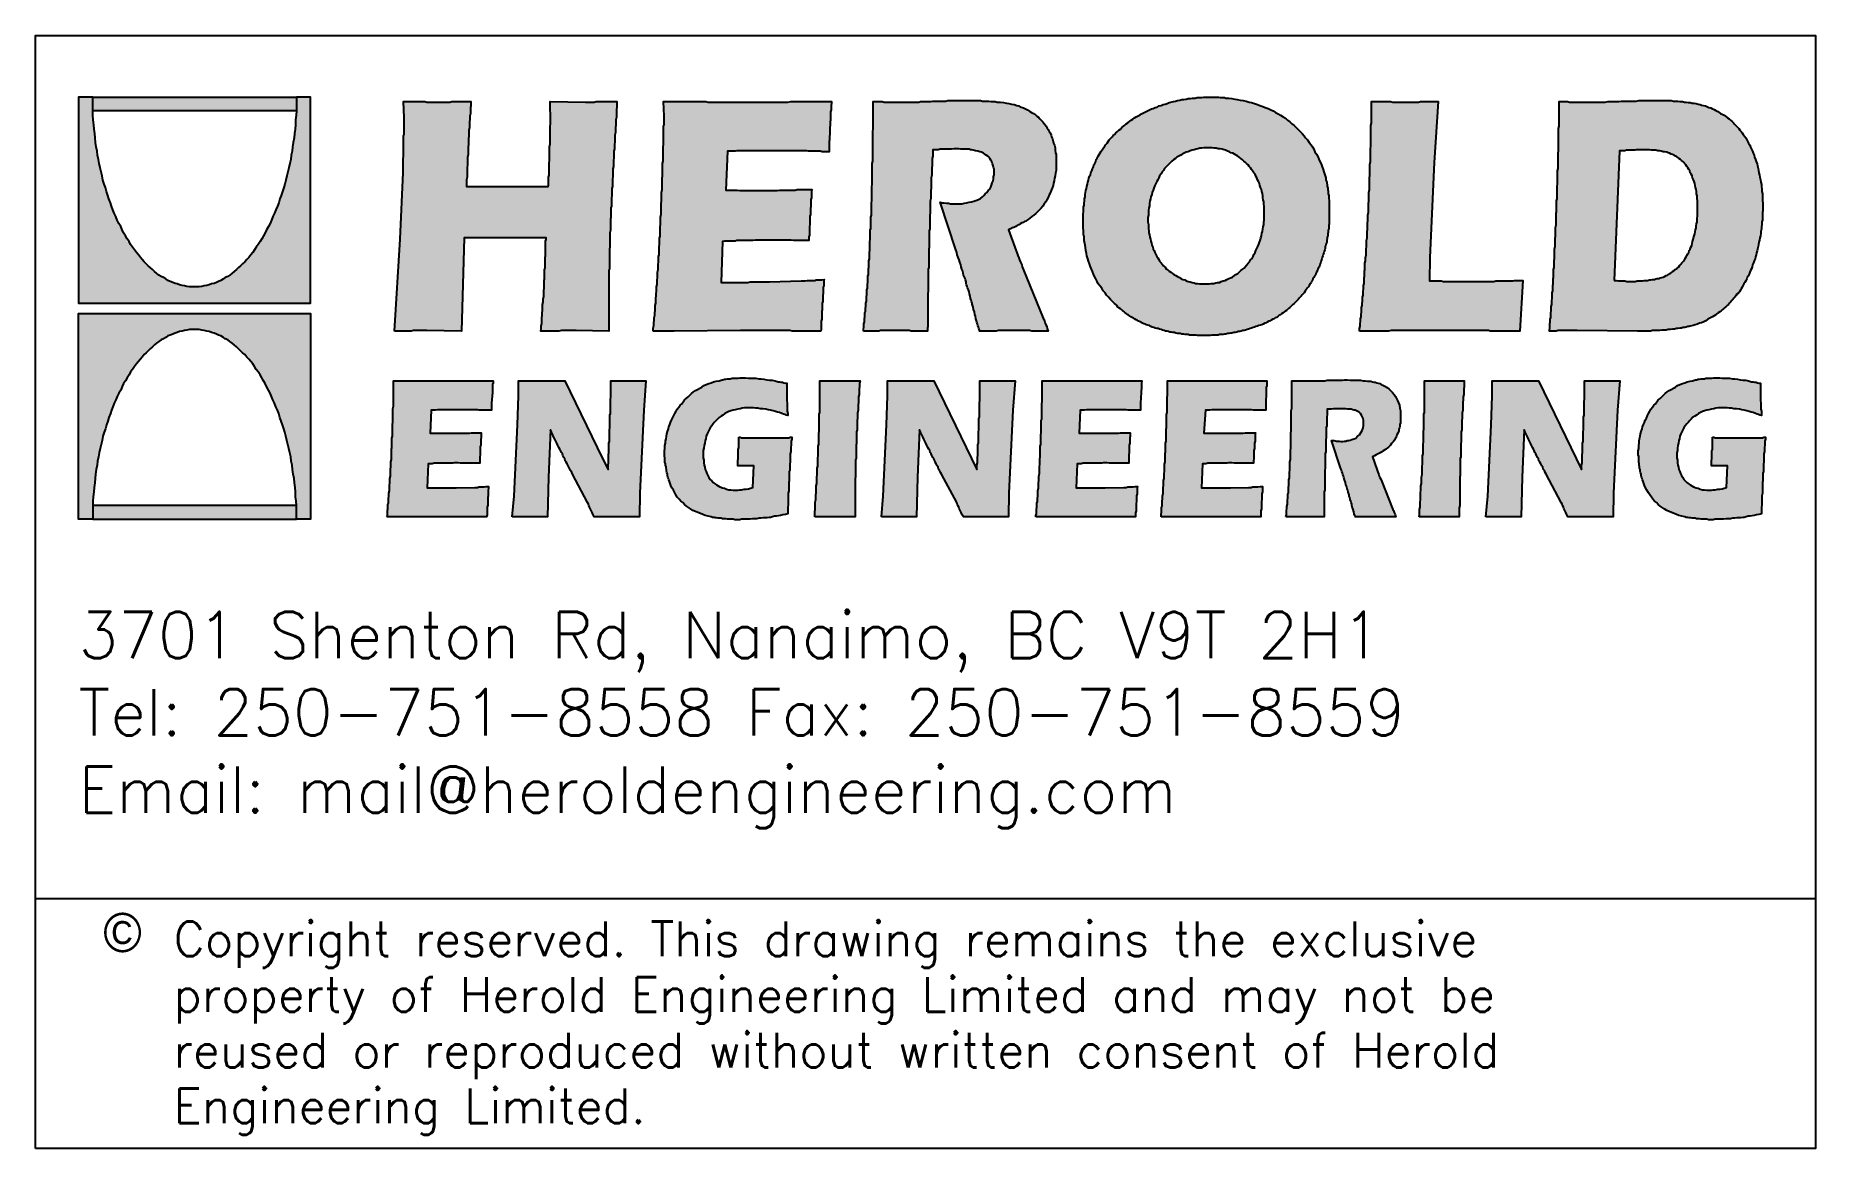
# Model space of a CAD drawing. Extents: x 0 to 3, y 0 to 1.88.
import ezdxf

# ---------------------------------------------------------------- set-up
doc = ezdxf.new("R2010")
doc.units = 0
doc.header["$LTSCALE"] = 10
doc.header["$MEASUREMENT"] = 0
doc.layers.add('BDR-18', color=1, linetype='Continuous')
doc.layers.add('BDR-25', color=4, linetype='Continuous')
doc.styles.add('HEL-Logo2', font='romans.shx')

msp = doc.modelspace()

# ---------------------------------------------------------------- texts
at = {"layer": 'BDR-25', "insert": (0.0722, 0.7218), "char_height": 0.078125, "width": 2.813008, "attachment_point": 4, "style": 'HEL-Logo2'}
msp.add_mtext('3701 Shenton Rd, Nanaimo, BC V9T 2H1 \\PTel: 250-751-8558 Fax: 250-751-8559 \\PEmail: mail@heroldengineering.com', dxfattribs=at)
at = {"layer": 'BDR-25', "insert": (0.2326, 0.3823), "char_height": 0.0585938, "width": 2.661134, "attachment_point": 1, "line_spacing_factor": 0.96, "style": 'HEL-Logo2'}
msp.add_mtext('Copyright reserved. This drawing remains the exclusive  property of Herold Engineering Limited and may not be  reused or reproduced without written consent of Herold  Engineering Limited.', dxfattribs=at)

# ---------------------------------------------------------------- blocks, each defined once
blk = doc.blocks.new('copyright')
at = {"layer": 'BDR-25', "insert": (0.1141, -0.041), "char_height": 0.058594, "width": 0.044643, "attachment_point": 1, "style": 'HEL-Logo2'}
blk.add_mtext('{\\fBankGothic Lt BT|b0|i0|c0|p34;\\H1.125x;©} ', dxfattribs=at)

# ---------------------------------------------------------------- hatches: boundary and pattern name
at = {"layer": 'BDR-18', "linetype": 'ByBlock'}
h = msp.add_hatch(color=256, dxfattribs=at)
h.dxf.hatch_style = 1
h.paths.add_polyline_path([(0.0963, 1.7713), (0.4399, 1.7713), (0.4399, 1.7481), (0.0963, 1.7481)], flags=17)
h.paths.add_polyline_path([(0.0963, 1.7481), (0.0963, 1.7713), (0.0954, 1.7713), (0.0722, 1.7713), (0.0722, 1.4244), (0.4631, 1.4244), (0.4631, 1.7713), (0.4407, 1.7713), (0.4399, 1.7713), (0.4399, 1.7481), (0.4391, 1.7407), (0.4382, 1.7332), (0.4382, 1.7249), (0.4374, 1.7175), (0.4366, 1.71), (0.4357, 1.7026), (0.4341, 1.6951), (0.4333, 1.6877), (0.4324, 1.6802), (0.4308, 1.6736), (0.43, 1.6661), (0.4283, 1.6595), (0.4266, 1.6521), (0.425, 1.6454), (0.4233, 1.6388), (0.4217, 1.6314), (0.42, 1.6247), (0.4184, 1.6189), (0.4159, 1.6123), (0.4142, 1.6057), (0.4117, 1.5999), (0.4101, 1.5933), (0.4076, 1.5875), (0.4051, 1.5817), (0.4026, 1.5759), (0.4001, 1.5701), (0.3977, 1.5643), (0.3952, 1.5585), (0.3927, 1.5535), (0.3894, 1.5477), (0.3869, 1.5428), (0.3844, 1.5378), (0.3811, 1.5328), (0.3786, 1.5279), (0.3753, 1.5229), (0.372, 1.5187), (0.3687, 1.5138), (0.3662, 1.5096), (0.3629, 1.5055), (0.3596, 1.5014), (0.3563, 1.498), (0.3529, 1.4939), (0.3488, 1.4906), (0.3455, 1.4873), (0.3422, 1.484), (0.3389, 1.4807), (0.3347, 1.4773), (0.3314, 1.4749), (0.3273, 1.4716), (0.324, 1.4691), (0.3198, 1.4674), (0.3165, 1.4649), (0.3124, 1.4624), (0.3082, 1.4608), (0.3049, 1.4591), (0.3008, 1.4575), (0.2966, 1.4566), (0.2925, 1.455), (0.2884, 1.4542), (0.2842, 1.4533), (0.2801, 1.4525), (0.2759, 1.4517), (0.2718, 1.4517), (0.2677, 1.4517), (0.2635, 1.4517), (0.2594, 1.4517), (0.2552, 1.4525), (0.2511, 1.4533), (0.247, 1.4542), (0.2428, 1.455), (0.2387, 1.4566), (0.2354, 1.4575), (0.2312, 1.4591), (0.2271, 1.4608), (0.2229, 1.4624), (0.2196, 1.4649), (0.2155, 1.4674), (0.2114, 1.4691), (0.208, 1.4716), (0.2039, 1.4749), (0.2006, 1.4773), (0.1973, 1.4807), (0.1931, 1.484), (0.1898, 1.4873), (0.1865, 1.4906), (0.1832, 1.4939), (0.1799, 1.498), (0.1766, 1.5014), (0.1733, 1.5055), (0.17, 1.5096), (0.1666, 1.5138), (0.1633, 1.5187), (0.16, 1.5229), (0.1575, 1.5279), (0.1542, 1.5328), (0.1517, 1.5378), (0.1484, 1.5428), (0.1459, 1.5477), (0.1435, 1.5535), (0.1401, 1.5585), (0.1377, 1.5643), (0.1352, 1.5701), (0.1327, 1.5759), (0.1302, 1.5817), (0.1277, 1.5875), (0.1261, 1.5933), (0.1236, 1.5999), (0.1219, 1.6057), (0.1194, 1.6123), (0.1178, 1.6189), (0.1153, 1.6247), (0.1136, 1.6314), (0.112, 1.6388), (0.1103, 1.6454), (0.1087, 1.6521), (0.107, 1.6595), (0.1062, 1.6661), (0.1045, 1.6736), (0.1037, 1.6802), (0.1021, 1.6877), (0.1012, 1.6951), (0.1004, 1.7026), (0.0996, 1.71), (0.0987, 1.7175), (0.0979, 1.7249), (0.0971, 1.7332), (0.0963, 1.7407)])
h = msp.add_hatch(color=256, dxfattribs=at)
h.dxf.hatch_style = 1
h.paths.add_polyline_path([(1.9767, 1.686), (1.9734, 1.686), (1.9693, 1.686), (1.9659, 1.6852), (1.9626, 1.6852), (1.9593, 1.6844), (1.956, 1.6835), (1.9527, 1.6827), (1.9494, 1.6819), (1.9461, 1.681), (1.9428, 1.6794), (1.9394, 1.6786), (1.9361, 1.6769), (1.9328, 1.6752), (1.9303, 1.6736), (1.927, 1.6719), (1.9237, 1.6703), (1.9212, 1.6678), (1.9187, 1.6661), (1.9154, 1.6637), (1.9129, 1.6612), (1.9105, 1.6587), (1.908, 1.6562), (1.9055, 1.6537), (1.903, 1.6512), (1.9014, 1.6479), (1.8989, 1.6454), (1.8972, 1.6421), (1.8947, 1.6388), (1.8931, 1.6355), (1.8914, 1.6322), (1.8898, 1.6289), (1.8881, 1.6256), (1.8865, 1.6223), (1.8848, 1.6181), (1.884, 1.6148), (1.8823, 1.6107), (1.8815, 1.6073), (1.8798, 1.6032), (1.879, 1.5999), (1.8782, 1.5958), (1.8773, 1.5924), (1.8773, 1.5883), (1.8765, 1.5842), (1.8757, 1.5809), (1.8757, 1.5767), (1.8757, 1.5726), (1.8749, 1.5684), (1.8749, 1.5643), (1.8749, 1.561), (1.8757, 1.5568), (1.8757, 1.5535), (1.8757, 1.5494), (1.8765, 1.5461), (1.8765, 1.5428), (1.8773, 1.5395), (1.8782, 1.5353), (1.879, 1.532), (1.8798, 1.5287), (1.8807, 1.5254), (1.8815, 1.5221), (1.8831, 1.5187), (1.884, 1.5154), (1.8856, 1.513), (1.8865, 1.5096), (1.8881, 1.5063), (1.8898, 1.503), (1.8914, 1.5005), (1.8931, 1.498), (1.8947, 1.4947), (1.8972, 1.4923), (1.8989, 1.4898), (1.9014, 1.4873), (1.9038, 1.4848), (1.9055, 1.4823), (1.908, 1.4807), (1.9105, 1.4782), (1.9138, 1.4765), (1.9163, 1.474), (1.9187, 1.4724), (1.9221, 1.4707), (1.9245, 1.4691), (1.9279, 1.4674), (1.9303, 1.4658), (1.9336, 1.4641), (1.937, 1.4633), (1.9394, 1.4616), (1.9428, 1.4608), (1.9461, 1.46), (1.9494, 1.4591), (1.9527, 1.4583), (1.9552, 1.4575), (1.9585, 1.4575), (1.9618, 1.4566), (1.9651, 1.4566), (1.9684, 1.4566), (1.9717, 1.4566), (1.9751, 1.4566), (1.9784, 1.4566), (1.9817, 1.4575), (1.9858, 1.4575), (1.9891, 1.4583), (1.9924, 1.4591), (1.9958, 1.4591), (1.9982, 1.4608), (2.0015, 1.4616), (2.0049, 1.4624), (2.0082, 1.4641), (2.0115, 1.4658), (2.014, 1.4666), (2.0173, 1.4682), (2.0206, 1.4707), (2.0231, 1.4724), (2.0264, 1.474), (2.0289, 1.4765), (2.0314, 1.479), (2.0338, 1.4807), (2.0372, 1.4831), (2.0388, 1.4856), (2.0413, 1.4881), (2.0438, 1.4914), (2.0463, 1.4939), (2.0479, 1.4972), (2.0504, 1.4997), (2.0521, 1.503), (2.0537, 1.5063), (2.0554, 1.5096), (2.057, 1.513), (2.0587, 1.5163), (2.0603, 1.5196), (2.062, 1.5237), (2.0628, 1.527), (2.0645, 1.5312), (2.0653, 1.5345), (2.0661, 1.5378), (2.067, 1.5419), (2.0678, 1.5452), (2.0686, 1.5494), (2.0694, 1.5527), (2.0703, 1.5568), (2.0703, 1.561), (2.0711, 1.5643), (2.0711, 1.5684), (2.0711, 1.5717), (2.0711, 1.5759), (2.0711, 1.58), (2.0711, 1.5833), (2.0711, 1.5875), (2.0703, 1.5908), (2.0703, 1.5949), (2.0694, 1.5982), (2.0686, 1.6016), (2.0686, 1.6049), (2.0678, 1.609), (2.067, 1.6123), (2.0661, 1.6156), (2.0645, 1.6189), (2.0636, 1.6223), (2.0628, 1.6256), (2.0612, 1.6289), (2.0595, 1.6322), (2.0587, 1.6355), (2.057, 1.638), (2.0554, 1.6413), (2.0537, 1.6438), (2.0512, 1.6471), (2.0496, 1.6496), (2.0479, 1.6521), (2.0454, 1.6545), (2.0438, 1.657), (2.0413, 1.6595), (2.0388, 1.662), (2.0363, 1.6637), (2.0338, 1.6661), (2.0314, 1.6678), (2.0289, 1.6703), (2.0264, 1.6719), (2.0239, 1.6736), (2.0206, 1.6752), (2.0181, 1.6769), (2.0148, 1.6777), (2.0123, 1.6794), (2.009, 1.6802), (2.0057, 1.6819), (2.0032, 1.6827), (1.9999, 1.6835), (1.9966, 1.6844), (1.9933, 1.6844), (1.99, 1.6852), (1.9866, 1.6852), (1.9833, 1.686), (1.98, 1.686)], flags=16)
h.paths.add_polyline_path([(1.9817, 1.7713), (1.9842, 1.7713), (1.9866, 1.7713), (1.9891, 1.7713), (1.9916, 1.7713), (1.9941, 1.7713), (1.9966, 1.7705), (1.9991, 1.7705), (2.0015, 1.7705), (2.004, 1.7705), (2.0065, 1.7696), (2.009, 1.7696), (2.0115, 1.7696), (2.0165, 1.7688), (2.0214, 1.768), (2.0256, 1.7672), (2.0305, 1.7663), (2.0355, 1.7655), (2.0405, 1.7647), (2.0454, 1.763), (2.0496, 1.7622), (2.0545, 1.7605), (2.0595, 1.7589), (2.0636, 1.7572), (2.0686, 1.7556), (2.0728, 1.7539), (2.0777, 1.7523), (2.0819, 1.7498), (2.086, 1.7481), (2.0901, 1.7456), (2.0943, 1.7431), (2.0984, 1.7407), (2.1026, 1.7382), (2.1067, 1.7357), (2.11, 1.7324), (2.1142, 1.7299), (2.1175, 1.7266), (2.1216, 1.7233), (2.1249, 1.72), (2.1282, 1.7166), (2.1315, 1.7133), (2.1349, 1.71), (2.1382, 1.7059), (2.1407, 1.7026), (2.144, 1.6993), (2.1465, 1.6951), (2.1498, 1.691), (2.1522, 1.6877), (2.1547, 1.6835), (2.1564, 1.6794), (2.1589, 1.6752), (2.1614, 1.6711), (2.163, 1.667), (2.1647, 1.6628), (2.1672, 1.6587), (2.1688, 1.6537), (2.1705, 1.6496), (2.1713, 1.6454), (2.1729, 1.6405), (2.1746, 1.6355), (2.1746, 1.633), (2.1754, 1.6305), (2.1763, 1.628), (2.1763, 1.6264), (2.1771, 1.6239), (2.1771, 1.6214), (2.1779, 1.6181), (2.1779, 1.6156), (2.1787, 1.6131), (2.1787, 1.6107), (2.1787, 1.6082), (2.1796, 1.6057), (2.1796, 1.6032), (2.1796, 1.6007), (2.1804, 1.5974), (2.1804, 1.5949), (2.1804, 1.5924), (2.1804, 1.5891), (2.1804, 1.5866), (2.1804, 1.5842), (2.1804, 1.5809), (2.1804, 1.5784), (2.1804, 1.5751), (2.1804, 1.5726), (2.1804, 1.5693), (2.1804, 1.5668), (2.1804, 1.5635), (2.1804, 1.561), (2.1804, 1.5577), (2.1796, 1.5552), (2.1796, 1.5519), (2.1796, 1.5494), (2.1787, 1.5469), (2.1787, 1.5436), (2.1779, 1.5411), (2.1779, 1.5378), (2.1771, 1.5353), (2.1771, 1.5328), (2.1763, 1.5303), (2.1763, 1.527), (2.1754, 1.5245), (2.1746, 1.5221), (2.1738, 1.5196), (2.1738, 1.5163), (2.1729, 1.5138), (2.1721, 1.5113), (2.1713, 1.5088), (2.1705, 1.5063), (2.1696, 1.5038), (2.1688, 1.5014), (2.168, 1.4989), (2.1672, 1.4956), (2.1663, 1.4931), (2.1655, 1.4906), (2.1647, 1.4881), (2.1638, 1.4856), (2.1622, 1.484), (2.1614, 1.4815), (2.1605, 1.479), (2.1589, 1.4765), (2.158, 1.474), (2.1572, 1.4716), (2.1556, 1.4699), (2.1547, 1.4674), (2.1531, 1.4649), (2.1522, 1.4624), (2.1506, 1.4608), (2.1498, 1.4583), (2.1481, 1.4566), (2.1465, 1.4542), (2.1456, 1.4517), (2.144, 1.45), (2.1423, 1.4475), (2.1407, 1.4459), (2.1398, 1.4442), (2.1382, 1.4417), (2.1365, 1.4401), (2.1349, 1.4384), (2.1332, 1.4359), (2.1315, 1.4343), (2.1299, 1.4326), (2.1282, 1.4302), (2.1266, 1.4285), (2.1249, 1.4268), (2.1233, 1.4252), (2.1216, 1.4235), (2.1191, 1.4219), (2.1175, 1.4202), (2.1158, 1.4186), (2.1142, 1.4169), (2.1117, 1.4152), (2.11, 1.4136), (2.1084, 1.4119), (2.1059, 1.4103), (2.1042, 1.4086), (2.1026, 1.4078), (2.1001, 1.4061), (2.0984, 1.4045), (2.0959, 1.4037), (2.0943, 1.402), (2.0918, 1.4003), (2.0893, 1.3995), (2.0877, 1.3979), (2.0852, 1.397), (2.0827, 1.3954), (2.081, 1.3945), (2.0786, 1.3937), (2.0761, 1.3921), (2.0744, 1.3912), (2.0719, 1.3904), (2.0694, 1.3887), (2.067, 1.3879), (2.0645, 1.3871), (2.062, 1.3863), (2.0595, 1.3854), (2.057, 1.3846), (2.0545, 1.3838), (2.0521, 1.383), (2.0496, 1.3821), (2.0471, 1.3813), (2.0446, 1.3805), (2.0421, 1.3796), (2.0396, 1.3788), (2.0372, 1.378), (2.0347, 1.378), (2.0322, 1.3772), (2.0297, 1.3763), (2.0272, 1.3763), (2.0247, 1.3755), (2.0222, 1.3747), (2.0198, 1.3747), (2.0165, 1.3738), (2.014, 1.3738), (2.0115, 1.373), (2.009, 1.373), (2.0065, 1.3722), (2.004, 1.3722), (2.0015, 1.3714), (1.9982, 1.3714), (1.9958, 1.3714), (1.9933, 1.3705), (1.9908, 1.3705), (1.9883, 1.3705), (1.985, 1.3705), (1.9825, 1.3705), (1.98, 1.3697), (1.9775, 1.3697), (1.9742, 1.3697), (1.9717, 1.3697), (1.9693, 1.3697), (1.9668, 1.3697), (1.9635, 1.3697), (1.961, 1.3697), (1.9585, 1.3697), (1.956, 1.3705), (1.9535, 1.3705), (1.9502, 1.3705), (1.9477, 1.3705), (1.9452, 1.3705), (1.9428, 1.3714), (1.9403, 1.3714), (1.9378, 1.3714), (1.9353, 1.3722), (1.932, 1.3722), (1.9295, 1.373), (1.927, 1.373), (1.9245, 1.373), (1.9221, 1.3738), (1.9196, 1.3747), (1.9171, 1.3747), (1.9146, 1.3755), (1.9121, 1.3755), (1.9096, 1.3763), (1.9072, 1.3772), (1.9047, 1.3772), (1.9022, 1.378), (1.8997, 1.3788), (1.8972, 1.3796), (1.8947, 1.3805), (1.8922, 1.3813), (1.8898, 1.3813), (1.8873, 1.3821), (1.8848, 1.383), (1.8823, 1.3838), (1.8798, 1.3846), (1.8773, 1.3863), (1.8749, 1.3871), (1.8724, 1.3879), (1.8707, 1.3887), (1.8682, 1.3896), (1.8658, 1.3904), (1.8633, 1.3921), (1.8616, 1.3929), (1.8591, 1.3937), (1.8566, 1.3954), (1.855, 1.3962), (1.8525, 1.3979), (1.8508, 1.3987), (1.8484, 1.4003), (1.8459, 1.4012), (1.8417, 1.4045), (1.8401, 1.4053), (1.8384, 1.407), (1.8359, 1.4086), (1.8343, 1.4103), (1.8318, 1.4119), (1.8301, 1.4136), (1.8285, 1.4144), (1.826, 1.4161), (1.8243, 1.4177), (1.8227, 1.4202), (1.821, 1.4219), (1.8186, 1.4235), (1.8169, 1.4252), (1.8152, 1.4268), (1.8136, 1.4285), (1.8119, 1.4302), (1.8086, 1.4343), (1.8053, 1.4376), (1.8028, 1.4417), (1.7995, 1.4451), (1.797, 1.4492), (1.7937, 1.4533), (1.7912, 1.4566), (1.7896, 1.4608), (1.7871, 1.4649), (1.7846, 1.4691), (1.7829, 1.4732), (1.7813, 1.4773), (1.7796, 1.4815), (1.778, 1.4856), (1.7763, 1.4906), (1.7747, 1.4947), (1.7738, 1.4989), (1.7722, 1.5038), (1.7714, 1.508), (1.7705, 1.513), (1.7697, 1.5179), (1.7689, 1.5221), (1.768, 1.527), (1.7672, 1.5295), (1.7672, 1.532), (1.7672, 1.5345), (1.7672, 1.537), (1.7664, 1.5395), (1.7664, 1.5419), (1.7664, 1.5444), (1.7664, 1.5469), (1.7656, 1.5494), (1.7656, 1.5527), (1.7656, 1.5552), (1.7656, 1.5577), (1.7656, 1.5602), (1.7656, 1.5626), (1.7656, 1.5668), (1.7656, 1.5701), (1.7656, 1.5742), (1.7664, 1.5784), (1.7664, 1.5817), (1.7664, 1.5858), (1.7672, 1.5891), (1.7672, 1.5924), (1.768, 1.5966), (1.768, 1.5999), (1.7689, 1.6032), (1.7689, 1.6073), (1.7697, 1.6107), (1.7705, 1.614), (1.7714, 1.6173), (1.7722, 1.6206), (1.773, 1.6247), (1.7738, 1.628), (1.7747, 1.6314), (1.7755, 1.6347), (1.7763, 1.638), (1.778, 1.6405), (1.7788, 1.6438), (1.7805, 1.6471), (1.7813, 1.6504), (1.7829, 1.6537), (1.7838, 1.657), (1.7854, 1.6595), (1.7871, 1.6628), (1.7879, 1.6661), (1.7896, 1.6686), (1.7912, 1.6719), (1.7929, 1.6744), (1.7945, 1.6777), (1.7962, 1.6802), (1.7979, 1.6827), (1.8003, 1.686), (1.802, 1.6885), (1.8036, 1.691), (1.8061, 1.6935), (1.8078, 1.6968), (1.8094, 1.6993), (1.8119, 1.7017), (1.8144, 1.7042), (1.8161, 1.7067), (1.8186, 1.7084), (1.821, 1.7109), (1.8235, 1.7133), (1.826, 1.7158), (1.8285, 1.7175), (1.831, 1.72), (1.8335, 1.7224), (1.8359, 1.7241), (1.8384, 1.7266), (1.8409, 1.7282), (1.8442, 1.7307), (1.8467, 1.7324), (1.8492, 1.734), (1.8525, 1.7365), (1.855, 1.7382), (1.8583, 1.7398), (1.8616, 1.7415), (1.8641, 1.7431), (1.8674, 1.7448), (1.8707, 1.7465), (1.874, 1.7481), (1.8773, 1.7498), (1.8807, 1.7514), (1.884, 1.7523), (1.8873, 1.7539), (1.8906, 1.7547), (1.8939, 1.7564), (1.8972, 1.7572), (1.9005, 1.7589), (1.9038, 1.7597), (1.9072, 1.7605), (1.9105, 1.7622), (1.9138, 1.763), (1.9179, 1.7638), (1.9212, 1.7647), (1.9245, 1.7655), (1.9287, 1.7663), (1.932, 1.7672), (1.9353, 1.7672), (1.9394, 1.768), (1.9428, 1.7688), (1.9469, 1.7688), (1.9502, 1.7696), (1.9544, 1.7696), (1.9577, 1.7705), (1.9618, 1.7705), (1.9659, 1.7705), (1.9693, 1.7713), (1.9734, 1.7713), (1.9775, 1.7713)])
h = msp.add_hatch(color=256, dxfattribs=at)
h.dxf.hatch_style = 1
h.paths.add_polyline_path([(0.6047, 1.3772), (0.6146, 1.532), (0.6196, 1.6446), (0.6204, 1.6951), (0.6204, 1.6976), (0.6204, 1.7001), (0.6204, 1.7026), (0.6204, 1.7059), (0.6212, 1.7084), (0.6212, 1.7109), (0.6212, 1.7133), (0.6212, 1.7158), (0.6212, 1.7191), (0.6212, 1.7216), (0.6212, 1.7241), (0.6212, 1.7266), (0.6212, 1.7291), (0.6212, 1.7316), (0.6212, 1.734), (0.6212, 1.7365), (0.6204, 1.7638), (0.6229, 1.7638), (0.6254, 1.7638), (0.6303, 1.7638), (0.6353, 1.7638), (0.6394, 1.7638), (0.6436, 1.7638), (0.6477, 1.7638), (0.6519, 1.7638), (0.656, 1.7638), (0.6593, 1.763), (0.6626, 1.763), (0.6659, 1.763), (0.6693, 1.763), (0.6726, 1.763), (0.675, 1.763), (0.6775, 1.763), (0.68, 1.763), (0.685, 1.763), (0.6866, 1.763), (0.69, 1.763), (0.6924, 1.763), (0.6949, 1.763), (0.6982, 1.763), (0.7015, 1.7638), (0.7049, 1.7638), (0.709, 1.7638), (0.7123, 1.7638), (0.7164, 1.7638), (0.7206, 1.7638), (0.7247, 1.7638), (0.7297, 1.7638), (0.7338, 1.7638), (0.7338, 1.7614), (0.7338, 1.7589), (0.7338, 1.7564), (0.733, 1.7539), (0.733, 1.7514), (0.733, 1.7489), (0.733, 1.7465), (0.733, 1.744), (0.7322, 1.739), (0.7322, 1.734), (0.7314, 1.7291), (0.7314, 1.7241), (0.7314, 1.72), (0.7305, 1.715), (0.7305, 1.71), (0.7305, 1.7059), (0.7297, 1.7009), (0.7297, 1.6959), (0.7297, 1.6918), (0.7289, 1.6877), (0.7289, 1.6827), (0.7289, 1.6786), (0.7289, 1.6744), (0.728, 1.6695), (0.728, 1.6653), (0.728, 1.6612), (0.728, 1.657), (0.7272, 1.6529), (0.7272, 1.6487), (0.7272, 1.6446), (0.7272, 1.6405), (0.7272, 1.6363), (0.7264, 1.6322), (0.7264, 1.628), (0.7264, 1.6239), (0.7264, 1.6206), (0.8638, 1.6206), (0.8647, 1.6231), (0.8647, 1.6264), (0.8647, 1.6297), (0.8647, 1.633), (0.8647, 1.6363), (0.8655, 1.6396), (0.8655, 1.6438), (0.8655, 1.6479), (0.8655, 1.6512), (0.8655, 1.6554), (0.8655, 1.6603), (0.8663, 1.6645), (0.8663, 1.6686), (0.8663, 1.6736), (0.8663, 1.6786), (0.8663, 1.681), (0.8663, 1.6827), (0.8663, 1.6852), (0.8663, 1.6877), (0.8671, 1.6926), (0.8671, 1.6968), (0.8671, 1.7009), (0.8671, 1.7051), (0.8671, 1.7092), (0.8671, 1.7133), (0.8671, 1.7166), (0.8671, 1.72), (0.8671, 1.7224), (0.868, 1.7258), (0.868, 1.7282), (0.868, 1.7307), (0.868, 1.7332), (0.868, 1.7373), (0.868, 1.739), (0.868, 1.7415), (0.868, 1.7448), (0.8671, 1.7481), (0.8671, 1.7514), (0.8671, 1.7547), (0.8671, 1.7597), (0.8671, 1.7638), (0.9268, 1.763), (0.9301, 1.763), (0.9317, 1.763), (0.9342, 1.763), (0.9359, 1.763), (0.9392, 1.763), (0.9417, 1.763), (0.945, 1.7638), (0.9483, 1.7638), (0.9524, 1.7638), (0.9566, 1.7638), (0.9607, 1.7638), (0.9649, 1.7638), (0.9673, 1.7638), (0.9698, 1.7638), (0.9723, 1.7638), (0.9748, 1.7638), (0.9773, 1.7638), (0.9798, 1.7638), (0.9798, 1.7597), (0.9798, 1.7547), (0.9789, 1.7506), (0.9789, 1.7456), (0.9789, 1.7415), (0.9789, 1.7373), (0.9781, 1.7332), (0.9781, 1.7282), (0.9781, 1.7241), (0.9773, 1.72), (0.9773, 1.7158), (0.9773, 1.7117), (0.9764, 1.7075), (0.9764, 1.7034), (0.9764, 1.7001), (0.9764, 1.6959), (0.9756, 1.6918), (0.9756, 1.6877), (0.9756, 1.6844), (0.9748, 1.6802), (0.9748, 1.6761), (0.9748, 1.6728), (0.9748, 1.6686), (0.974, 1.6653), (0.974, 1.6612), (0.974, 1.6579), (0.974, 1.6545), (0.9731, 1.6504), (0.9731, 1.6471), (0.9731, 1.6438), (0.9731, 1.6405), (0.9731, 1.6372), (0.9723, 1.6338), (0.9723, 1.6305), (0.9723, 1.6272), (0.9723, 1.6239), (0.9723, 1.6206), (0.9715, 1.6173), (0.9715, 1.614), (0.9715, 1.6107), (0.9715, 1.6082), (0.9715, 1.6049), (0.9707, 1.6016), (0.9707, 1.5991), (0.9707, 1.5958), (0.9707, 1.5933), (0.9707, 1.59), (0.9707, 1.5875), (0.9698, 1.585), (0.9698, 1.5817), (0.9698, 1.5792), (0.9698, 1.5767), (0.9698, 1.5742), (0.9698, 1.5709), (0.9698, 1.5684), (0.969, 1.5659), (0.969, 1.5635), (0.969, 1.561), (0.969, 1.5568), (0.969, 1.5519), (0.969, 1.5469), (0.9682, 1.5428), (0.9682, 1.5386), (0.9682, 1.5337), (0.9682, 1.5295), (0.9682, 1.5245), (0.9682, 1.5196), (0.9673, 1.5146), (0.9673, 1.5105), (0.9673, 1.5055), (0.9673, 1.503), (0.9673, 1.5005), (0.9673, 1.498), (0.9673, 1.4956), (0.9673, 1.4931), (0.9673, 1.4898), (0.9673, 1.4873), (0.9673, 1.4848), (0.9673, 1.4823), (0.9665, 1.4798), (0.9665, 1.4773), (0.9665, 1.4749), (0.9665, 1.4716), (0.9665, 1.4691), (0.9665, 1.4666), (0.9665, 1.4641), (0.9665, 1.4616), (0.9665, 1.4583), (0.9665, 1.4558), (0.9665, 1.4533), (0.9665, 1.45), (0.9665, 1.4475), (0.9665, 1.4451), (0.9665, 1.4417), (0.9665, 1.4393), (0.9665, 1.4368), (0.9665, 1.4335), (0.9665, 1.431), (0.9665, 1.4277), (0.9665, 1.4252), (0.9665, 1.4219), (0.9665, 1.4194), (0.9665, 1.4161), (0.9665, 1.4136), (0.9665, 1.4103), (0.9665, 1.4078), (0.9665, 1.4045), (0.9665, 1.4012), (0.9665, 1.3987), (0.9665, 1.3954), (0.9665, 1.3929), (0.9665, 1.3896), (0.9665, 1.3863), (0.9665, 1.383), (0.9665, 1.3805), (0.9665, 1.3772), (0.911, 1.378), (0.9069, 1.378), (0.9052, 1.378), (0.9028, 1.378), (0.8994, 1.378), (0.897, 1.378), (0.8936, 1.378), (0.8895, 1.378), (0.8862, 1.378), (0.8821, 1.3772), (0.8779, 1.3772), (0.8729, 1.3772), (0.8705, 1.3772), (0.868, 1.3772), (0.8655, 1.3772), (0.863, 1.3772), (0.8597, 1.3772), (0.8572, 1.3772), (0.8547, 1.3772), (0.8514, 1.3772), (0.8522, 1.3813), (0.8522, 1.3854), (0.8531, 1.3904), (0.8531, 1.3945), (0.8531, 1.3987), (0.8539, 1.4037), (0.8539, 1.4078), (0.8547, 1.4119), (0.8547, 1.4169), (0.8547, 1.4219), (0.8556, 1.426), (0.8556, 1.431), (0.8564, 1.4359), (0.8564, 1.4401), (0.8564, 1.4451), (0.8572, 1.45), (0.8572, 1.4525), (0.8572, 1.455), (0.8572, 1.4575), (0.8572, 1.46), (0.8572, 1.4624), (0.858, 1.4649), (0.858, 1.4674), (0.858, 1.4699), (0.858, 1.4724), (0.858, 1.4749), (0.858, 1.4782), (0.858, 1.4807), (0.8589, 1.4831), (0.8589, 1.4856), (0.8589, 1.4881), (0.8589, 1.4906), (0.8589, 1.4931), (0.8589, 1.4964), (0.8589, 1.4989), (0.8589, 1.5014), (0.8597, 1.5038), (0.8597, 1.5063), (0.8597, 1.5096), (0.8597, 1.5121), (0.8597, 1.5146), (0.8597, 1.5179), (0.8597, 1.5204), (0.8597, 1.5229), (0.8597, 1.5262), (0.8597, 1.5287), (0.8605, 1.5312), (0.8605, 1.5345), (0.7222, 1.5345), (0.7181, 1.3772), (0.6593, 1.378), (0.656, 1.378), (0.6535, 1.378), (0.6519, 1.378), (0.6494, 1.378), (0.6461, 1.378), (0.6436, 1.378), (0.6403, 1.378), (0.637, 1.378), (0.6328, 1.3772), (0.6287, 1.3772), (0.6245, 1.3772), (0.6204, 1.3772), (0.6179, 1.3772), (0.6154, 1.3772), (0.6129, 1.3772), (0.6105, 1.3772), (0.608, 1.3772)])
h = msp.add_hatch(color=256, dxfattribs=at)
h.dxf.hatch_style = 1
h.paths.add_polyline_path([(1.041, 1.3772), (1.041, 1.3821), (1.0419, 1.3863), (1.0419, 1.3904), (1.0427, 1.3954), (1.0427, 1.3995), (1.0435, 1.4037), (1.0435, 1.4078), (1.0443, 1.4119), (1.0443, 1.4161), (1.0443, 1.4202), (1.0452, 1.4244), (1.0452, 1.4285), (1.0452, 1.4326), (1.046, 1.4368), (1.046, 1.4401), (1.0468, 1.4442), (1.0468, 1.4484), (1.0468, 1.4517), (1.0477, 1.4558), (1.0477, 1.4591), (1.0477, 1.4633), (1.0485, 1.4666), (1.0485, 1.4699), (1.0485, 1.4732), (1.0485, 1.4765), (1.0493, 1.4807), (1.0493, 1.484), (1.0493, 1.4873), (1.0493, 1.4898), (1.0501, 1.4931), (1.0501, 1.4964), (1.0501, 1.4997), (1.0501, 1.503), (1.051, 1.5055), (1.051, 1.5088), (1.051, 1.5121), (1.051, 1.5154), (1.051, 1.5196), (1.0518, 1.5229), (1.0518, 1.5262), (1.0518, 1.5295), (1.0518, 1.5337), (1.0526, 1.537), (1.0526, 1.5411), (1.0526, 1.5452), (1.0526, 1.5486), (1.0526, 1.5527), (1.0535, 1.5568), (1.0535, 1.561), (1.0535, 1.5651), (1.0535, 1.5693), (1.0543, 1.5742), (1.0543, 1.5784), (1.0543, 1.5825), (1.0543, 1.5875), (1.0543, 1.5916), (1.0551, 1.5966), (1.0551, 1.6007), (1.0551, 1.6057), (1.0551, 1.6107), (1.0559, 1.6156), (1.0559, 1.6181), (1.0559, 1.6206), (1.0559, 1.6231), (1.0559, 1.6256), (1.0559, 1.628), (1.0559, 1.6305), (1.0559, 1.633), (1.0559, 1.6355), (1.0568, 1.638), (1.0568, 1.6405), (1.0568, 1.6454), (1.0568, 1.6504), (1.0568, 1.6545), (1.0568, 1.6595), (1.0576, 1.6637), (1.0576, 1.6678), (1.0576, 1.6719), (1.0576, 1.6761), (1.0576, 1.6802), (1.0576, 1.6844), (1.0576, 1.6877), (1.0584, 1.6918), (1.0584, 1.6951), (1.0584, 1.6984), (1.0584, 1.7017), (1.0584, 1.7051), (1.0584, 1.7084), (1.0584, 1.7109), (1.0584, 1.7142), (1.0584, 1.7166), (1.0584, 1.72), (1.0584, 1.7224), (1.0593, 1.7249), (1.0593, 1.7274), (1.0593, 1.7316), (1.0593, 1.7357), (1.0593, 1.739), (1.0584, 1.7638), (1.0626, 1.7638), (1.0667, 1.7638), (1.07, 1.7638), (1.0742, 1.7638), (1.0783, 1.7638), (1.0816, 1.7638), (1.0857, 1.7638), (1.0899, 1.7638), (1.094, 1.7638), (1.0982, 1.7638), (1.1031, 1.7638), (1.1073, 1.7638), (1.1114, 1.7638), (1.1156, 1.7638), (1.1205, 1.7638), (1.1247, 1.7638), (1.1296, 1.7638), (1.1338, 1.763), (1.1387, 1.763), (1.1429, 1.763), (1.1479, 1.763), (1.1528, 1.763), (1.1578, 1.763), (1.1628, 1.763), (1.1652, 1.763), (1.1677, 1.763), (1.1702, 1.763), (1.1727, 1.763), (1.1752, 1.763), (1.1777, 1.763), (1.1801, 1.763), (1.1826, 1.763), (1.1851, 1.763), (1.1876, 1.763), (1.1901, 1.763), (1.1926, 1.763), (1.195, 1.763), (1.1984, 1.763), (1.2008, 1.763), (1.2033, 1.763), (1.2083, 1.763), (1.2133, 1.763), (1.2174, 1.763), (1.2224, 1.763), (1.2273, 1.763), (1.2323, 1.763), (1.2365, 1.763), (1.2414, 1.763), (1.2456, 1.763), (1.2505, 1.763), (1.2547, 1.763), (1.2596, 1.763), (1.2638, 1.763), (1.2679, 1.763), (1.2729, 1.7638), (1.277, 1.7638), (1.2812, 1.7638), (1.2853, 1.7638), (1.2894, 1.7638), (1.2936, 1.7638), (1.2977, 1.7638), (1.3019, 1.7638), (1.306, 1.7638), (1.3101, 1.7638), (1.3143, 1.7638), (1.3184, 1.7638), (1.3217, 1.7638), (1.3259, 1.7638), (1.33, 1.7638), (1.3333, 1.7638), (1.3375, 1.7638), (1.3416, 1.7638), (1.3408, 1.7547), (1.3408, 1.7531), (1.3408, 1.7514), (1.3408, 1.7498), (1.34, 1.7465), (1.34, 1.7431), (1.34, 1.7398), (1.34, 1.7373), (1.34, 1.7349), (1.34, 1.7324), (1.3391, 1.7299), (1.3383, 1.6993), (1.3375, 1.6968), (1.3375, 1.6943), (1.3375, 1.6918), (1.3375, 1.6893), (1.3375, 1.6868), (1.3375, 1.6844), (1.3375, 1.6819), (1.3375, 1.6794), (1.3342, 1.6794), (1.3317, 1.6794), (1.3284, 1.6794), (1.3259, 1.6794), (1.3226, 1.6802), (1.3201, 1.6802), (1.3168, 1.6802), (1.3143, 1.6802), (1.311, 1.6802), (1.3085, 1.6802), (1.306, 1.6802), (1.3027, 1.6802), (1.3002, 1.681), (1.2977, 1.681), (1.2952, 1.681), (1.2928, 1.681), (1.2903, 1.681), (1.2878, 1.681), (1.2853, 1.681), (1.2828, 1.681), (1.2779, 1.681), (1.2729, 1.681), (1.2687, 1.681), (1.2638, 1.681), (1.2596, 1.681), (1.2555, 1.681), (1.2505, 1.681), (1.2464, 1.681), (1.2422, 1.681), (1.2389, 1.681), (1.2348, 1.681), (1.2315, 1.681), (1.2282, 1.681), (1.2249, 1.681), (1.2215, 1.681), (1.2191, 1.681), (1.2166, 1.681), (1.2141, 1.681), (1.2116, 1.681), (1.21, 1.681), (1.2058, 1.681), (1.2025, 1.681), (1.1992, 1.681), (1.1942, 1.681), (1.1926, 1.681), (1.1901, 1.681), (1.1876, 1.681), (1.1843, 1.681), (1.1818, 1.681), (1.1793, 1.6802), (1.176, 1.6802), (1.1727, 1.6802), (1.1694, 1.6802), (1.1661, 1.6802), (1.1636, 1.6148), (1.1669, 1.6148), (1.171, 1.6148), (1.1743, 1.6148), (1.1785, 1.6148), (1.1826, 1.6148), (1.1868, 1.614), (1.1909, 1.614), (1.1959, 1.614), (1.2, 1.614), (1.2042, 1.614), (1.2091, 1.614), (1.2133, 1.614), (1.2182, 1.614), (1.2232, 1.614), (1.2282, 1.614), (1.2307, 1.614), (1.2331, 1.614), (1.2348, 1.614), (1.2373, 1.614), (1.2398, 1.614), (1.2431, 1.614), (1.2464, 1.614), (1.2497, 1.614), (1.2547, 1.6148), (1.2588, 1.6148), (1.2613, 1.6148), (1.2638, 1.6148), (1.2663, 1.6148), (1.2687, 1.6148), (1.2721, 1.6148), (1.2745, 1.6148), (1.2779, 1.6148), (1.2803, 1.6148), (1.2836, 1.6156), (1.287, 1.6156), (1.2903, 1.6156), (1.2936, 1.6156), (1.2969, 1.6156), (1.301, 1.6156), (1.3043, 1.6156), (1.3085, 1.6156), (1.3077, 1.6115), (1.3077, 1.6065), (1.3077, 1.6016), (1.3068, 1.5991), (1.3068, 1.5974), (1.3068, 1.5941), (1.3068, 1.5916), (1.3068, 1.5891), (1.3068, 1.5866), (1.306, 1.5842), (1.306, 1.5817), (1.306, 1.5792), (1.306, 1.5759), (1.306, 1.5734), (1.3052, 1.5709), (1.3052, 1.5684), (1.3052, 1.5651), (1.3052, 1.5626), (1.3052, 1.5593), (1.3052, 1.5568), (1.3043, 1.5535), (1.3043, 1.551), (1.3043, 1.5477), (1.3043, 1.5452), (1.3043, 1.5419), (1.3043, 1.5386), (1.3035, 1.5361), (1.3035, 1.5328), (1.3035, 1.5295), (1.301, 1.5295), (1.2986, 1.5295), (1.2952, 1.5295), (1.2928, 1.5295), (1.2903, 1.5295), (1.2878, 1.5295), (1.2853, 1.5295), (1.2828, 1.5295), (1.2779, 1.5295), (1.2737, 1.5303), (1.2687, 1.5303), (1.2646, 1.5303), (1.2605, 1.5303), (1.2563, 1.5303), (1.253, 1.5303), (1.2489, 1.5303), (1.2456, 1.5303), (1.2422, 1.5303), (1.2389, 1.5303), (1.2365, 1.5303), (1.2315, 1.5303), (1.2273, 1.5303), (1.2232, 1.5303), (1.2182, 1.5303), (1.2133, 1.5303), (1.2091, 1.5295), (1.2042, 1.5295), (1.1992, 1.5295), (1.1967, 1.5295), (1.1942, 1.5295), (1.1917, 1.5295), (1.1893, 1.5295), (1.1868, 1.5295), (1.1843, 1.5295), (1.1818, 1.5295), (1.1793, 1.5287), (1.1768, 1.5287), (1.1743, 1.5287), (1.171, 1.5287), (1.1686, 1.5287), (1.1661, 1.5287), (1.1636, 1.5287), (1.1611, 1.5287), (1.1578, 1.5279), (1.1553, 1.4591), (1.1843, 1.4591), (1.1876, 1.4591), (1.1901, 1.4591), (1.1926, 1.4591), (1.195, 1.4591), (1.1975, 1.4591), (1.2008, 1.4591), (1.2042, 1.46), (1.2075, 1.46), (1.2108, 1.46), (1.2149, 1.46), (1.2191, 1.46), (1.2232, 1.46), (1.2282, 1.46), (1.2323, 1.46), (1.2348, 1.46), (1.2373, 1.46), (1.2903, 1.4616), (1.2928, 1.4616), (1.2969, 1.4616), (1.301, 1.4624), (1.3027, 1.4624), (1.3052, 1.4624), (1.3077, 1.4624), (1.3101, 1.4624), (1.3135, 1.4624), (1.3159, 1.4633), (1.3193, 1.4633), (1.3226, 1.4633), (1.325, 1.4633), (1.3292, 1.4641), (1.3284, 1.4616), (1.3284, 1.4583), (1.3284, 1.4558), (1.3284, 1.4533), (1.3275, 1.4509), (1.3275, 1.4484), (1.3275, 1.4451), (1.3275, 1.4426), (1.3275, 1.4401), (1.3267, 1.4376), (1.3267, 1.4351), (1.3267, 1.4318), (1.3267, 1.4293), (1.3267, 1.4268), (1.3259, 1.4244), (1.3259, 1.421), (1.3259, 1.4186), (1.3259, 1.4161), (1.3259, 1.4128), (1.325, 1.4103), (1.325, 1.4078), (1.325, 1.4053), (1.325, 1.402), (1.325, 1.3995), (1.325, 1.397), (1.3242, 1.3937), (1.3242, 1.3912), (1.3242, 1.3887), (1.3242, 1.3854), (1.3242, 1.383), (1.3242, 1.3796), (1.3234, 1.3772), (1.3201, 1.3772), (1.3159, 1.3772), (1.3118, 1.3772), (1.3085, 1.3772), (1.3043, 1.3772), (1.3002, 1.3772), (1.2961, 1.3772), (1.2919, 1.3772), (1.2878, 1.3772), (1.2836, 1.3772), (1.2795, 1.3772), (1.2754, 1.3772), (1.2712, 1.378), (1.2671, 1.378), (1.2629, 1.378), (1.2588, 1.378), (1.2547, 1.378), (1.2505, 1.378), (1.2464, 1.378), (1.2422, 1.378), (1.2373, 1.378), (1.2331, 1.378), (1.229, 1.378), (1.224, 1.378), (1.2199, 1.378), (1.2157, 1.378), (1.2108, 1.378), (1.2066, 1.378), (1.2017, 1.378), (1.1975, 1.378), (1.1926, 1.378), (1.1884, 1.378), (1.0766, 1.3772)])
h = msp.add_hatch(color=256, dxfattribs=at)
h.dxf.hatch_style = 1
h.paths.add_polyline_path([(1.3954, 1.3772), (1.3954, 1.3805), (1.3963, 1.3838), (1.3963, 1.3863), (1.3963, 1.3896), (1.3971, 1.3929), (1.3971, 1.3954), (1.3971, 1.3987), (1.3979, 1.4012), (1.3979, 1.4045), (1.3979, 1.4078), (1.3987, 1.4103), (1.3987, 1.4136), (1.3987, 1.4161), (1.3996, 1.4186), (1.3996, 1.4219), (1.3996, 1.4244), (1.4004, 1.4277), (1.4004, 1.4302), (1.4004, 1.4326), (1.4004, 1.4359), (1.4012, 1.4384), (1.4012, 1.4409), (1.4012, 1.4434), (1.4012, 1.4467), (1.4021, 1.4492), (1.4021, 1.4517), (1.4021, 1.4542), (1.4021, 1.4566), (1.4029, 1.4591), (1.4029, 1.4616), (1.4029, 1.4641), (1.4029, 1.4666), (1.4029, 1.4699), (1.4037, 1.4724), (1.4037, 1.4749), (1.4037, 1.4773), (1.4037, 1.4798), (1.4037, 1.4823), (1.4045, 1.4848), (1.4045, 1.4881), (1.4045, 1.4906), (1.4045, 1.4931), (1.4045, 1.4956), (1.4054, 1.4989), (1.4054, 1.5014), (1.4054, 1.5047), (1.4054, 1.5072), (1.4054, 1.5105), (1.4062, 1.513), (1.4062, 1.5163), (1.4062, 1.5187), (1.4062, 1.5221), (1.4062, 1.5245), (1.4062, 1.5279), (1.407, 1.5312), (1.407, 1.5345), (1.407, 1.537), (1.407, 1.5403), (1.407, 1.5436), (1.407, 1.5469), (1.4079, 1.5502), (1.4079, 1.5535), (1.4079, 1.556), (1.4079, 1.5593), (1.4079, 1.5626), (1.4079, 1.5659), (1.4079, 1.5693), (1.4087, 1.5726), (1.4087, 1.5759), (1.4087, 1.5792), (1.4087, 1.5833), (1.4087, 1.5866), (1.4087, 1.59), (1.4087, 1.5933), (1.4095, 1.5966), (1.4095, 1.5999), (1.4095, 1.6032), (1.4095, 1.6065), (1.4095, 1.6107), (1.4095, 1.614), (1.4095, 1.6173), (1.4095, 1.6206), (1.4103, 1.6239), (1.4103, 1.628), (1.4103, 1.6314), (1.4103, 1.6347), (1.4103, 1.638), (1.4103, 1.6421), (1.4103, 1.6454), (1.4103, 1.6487), (1.4103, 1.6529), (1.4103, 1.6562), (1.4103, 1.6595), (1.4112, 1.6637), (1.4112, 1.667), (1.4112, 1.6711), (1.4112, 1.6744), (1.4112, 1.6777), (1.4112, 1.6819), (1.4112, 1.6852), (1.4112, 1.6885), (1.4112, 1.6918), (1.4112, 1.6951), (1.4112, 1.6984), (1.4112, 1.7017), (1.4112, 1.7051), (1.4112, 1.7084), (1.4112, 1.7117), (1.4112, 1.7142), (1.412, 1.7175), (1.412, 1.7208), (1.412, 1.7233), (1.412, 1.7266), (1.412, 1.7291), (1.412, 1.7316), (1.412, 1.7349), (1.412, 1.7373), (1.412, 1.7398), (1.412, 1.7423), (1.412, 1.7448), (1.412, 1.7473), (1.412, 1.7498), (1.412, 1.7523), (1.412, 1.7547), (1.412, 1.7597), (1.412, 1.7638), (1.4161, 1.7638), (1.4194, 1.7638), (1.4236, 1.7638), (1.4269, 1.7638), (1.4302, 1.763), (1.4343, 1.763), (1.4377, 1.763), (1.441, 1.763), (1.4435, 1.763), (1.4468, 1.763), (1.4501, 1.763), (1.4526, 1.763), (1.455, 1.763), (1.4584, 1.763), (1.4608, 1.763), (1.4633, 1.763), (1.4658, 1.763), (1.4683, 1.763), (1.4708, 1.763), (1.4741, 1.763), (1.4766, 1.763), (1.4799, 1.763), (1.4824, 1.763), (1.4857, 1.763), (1.489, 1.763), (1.4915, 1.7638), (1.4948, 1.7638), (1.4981, 1.7638), (1.5022, 1.7638), (1.5056, 1.7638), (1.5089, 1.7638), (1.5122, 1.7647), (1.5163, 1.7647), (1.5196, 1.7647), (1.5229, 1.7647), (1.5271, 1.7647), (1.5304, 1.7647), (1.5337, 1.7647), (1.5379, 1.7655), (1.5412, 1.7655), (1.5445, 1.7655), (1.5486, 1.7655), (1.5519, 1.7655), (1.5552, 1.7655), (1.5586, 1.7655), (1.5619, 1.7655), (1.566, 1.7655), (1.5693, 1.7655), (1.5735, 1.7655), (1.5768, 1.7655), (1.5809, 1.7655), (1.585, 1.7655), (1.5884, 1.7655), (1.5925, 1.7655), (1.5958, 1.7647), (1.6, 1.7647), (1.6033, 1.7647), (1.6066, 1.7647), (1.6107, 1.7638), (1.614, 1.7638), (1.6173, 1.7638), (1.6207, 1.763), (1.624, 1.763), (1.6265, 1.763), (1.6314, 1.7622), (1.6364, 1.7614), (1.6405, 1.7605), (1.6447, 1.7597), (1.6496, 1.7589), (1.6538, 1.7572), (1.6571, 1.7564), (1.6612, 1.7547), (1.6654, 1.7531), (1.6687, 1.7514), (1.672, 1.7498), (1.6761, 1.7473), (1.6786, 1.7456), (1.6819, 1.744), (1.6852, 1.7415), (1.6877, 1.739), (1.6902, 1.7373), (1.6927, 1.7349), (1.6952, 1.7324), (1.6977, 1.7299), (1.6993, 1.7274), (1.7018, 1.7249), (1.7035, 1.7224), (1.7051, 1.7191), (1.7068, 1.7166), (1.7084, 1.7133), (1.7101, 1.7109), (1.7117, 1.7075), (1.7126, 1.7042), (1.7142, 1.7009), (1.7151, 1.6968), (1.7159, 1.6935), (1.7175, 1.6902), (1.7184, 1.686), (1.7184, 1.6819), (1.7192, 1.6777), (1.72, 1.6744), (1.72, 1.6703), (1.72, 1.6661), (1.72, 1.662), (1.72, 1.657), (1.72, 1.6521), (1.72, 1.6479), (1.7192, 1.643), (1.7184, 1.6388), (1.7175, 1.6347), (1.7167, 1.6305), (1.7159, 1.6264), (1.7151, 1.6223), (1.7134, 1.6181), (1.7117, 1.614), (1.7101, 1.6098), (1.7084, 1.6065), (1.7068, 1.6024), (1.7043, 1.5982), (1.7026, 1.5949), (1.7001, 1.5916), (1.6977, 1.5875), (1.6952, 1.5842), (1.6919, 1.5817), (1.6894, 1.5784), (1.6861, 1.5751), (1.6828, 1.5726), (1.6794, 1.5701), (1.6753, 1.5668), (1.6736, 1.5659), (1.6712, 1.5643), (1.6695, 1.5626), (1.667, 1.5618), (1.6645, 1.5602), (1.6621, 1.5593), (1.6596, 1.5577), (1.6571, 1.556), (1.6546, 1.5552), (1.6521, 1.5535), (1.6488, 1.5519), (1.6455, 1.551), (1.643, 1.5494), (1.6397, 1.5477), (1.6529, 1.5121), (1.6546, 1.508), (1.6554, 1.5047), (1.6571, 1.5005), (1.6587, 1.4972), (1.6604, 1.4931), (1.6621, 1.4889), (1.6629, 1.4856), (1.6645, 1.4815), (1.6985, 1.3987), (1.6993, 1.397), (1.7001, 1.3954), (1.701, 1.3929), (1.7018, 1.3904), (1.7026, 1.3879), (1.7043, 1.3846), (1.7051, 1.3813), (1.7068, 1.3772), (1.7043, 1.3772), (1.7018, 1.3772), (1.6993, 1.3772), (1.6968, 1.3772), (1.6919, 1.3772), (1.6877, 1.3772), (1.6836, 1.3772), (1.6794, 1.3772), (1.6753, 1.378), (1.672, 1.378), (1.6687, 1.378), (1.6654, 1.378), (1.6621, 1.378), (1.6596, 1.378), (1.6571, 1.378), (1.6546, 1.378), (1.6505, 1.378), (1.648, 1.378), (1.6455, 1.378), (1.643, 1.378), (1.6405, 1.378), (1.6372, 1.378), (1.6339, 1.378), (1.6306, 1.378), (1.6265, 1.378), (1.6231, 1.378), (1.619, 1.3772), (1.6149, 1.3772), (1.6099, 1.3772), (1.6058, 1.3772), (1.6008, 1.3772), (1.5983, 1.3772), (1.5958, 1.3772), (1.5933, 1.3772), (1.5908, 1.3772), (1.5908, 1.3788), (1.59, 1.3813), (1.5892, 1.3838), (1.5884, 1.3863), (1.5875, 1.3887), (1.5867, 1.3921), (1.5859, 1.3945), (1.585, 1.3979), (1.5842, 1.402), (1.5834, 1.4053), (1.5826, 1.4094), (1.5809, 1.4136), (1.5801, 1.4177), (1.5784, 1.4227), (1.5784, 1.4244), (1.5776, 1.4268), (1.5768, 1.4293), (1.5759, 1.4318), (1.5751, 1.4359), (1.5743, 1.4401), (1.5735, 1.4434), (1.5726, 1.4467), (1.571, 1.45), (1.5701, 1.4525), (1.5693, 1.455), (1.5685, 1.4575), (1.5685, 1.46), (1.5677, 1.4633), (1.5668, 1.4658), (1.5652, 1.4691), (1.5643, 1.4716), (1.5635, 1.4749), (1.5627, 1.4782), (1.561, 1.4815), (1.5602, 1.4856), (1.5594, 1.4889), (1.5577, 1.4931), (1.5569, 1.4972), (1.5552, 1.5014), (1.5536, 1.5055), (1.5528, 1.5096), (1.5511, 1.5138), (1.5246, 1.5941), (1.5279, 1.5933), (1.5312, 1.5933), (1.5354, 1.5924), (1.5387, 1.5924), (1.542, 1.5916), (1.5453, 1.5916), (1.5486, 1.5916), (1.5519, 1.5916), (1.5561, 1.5916), (1.561, 1.5916), (1.5652, 1.5924), (1.5693, 1.5933), (1.5735, 1.5941), (1.5776, 1.5949), (1.5817, 1.5958), (1.585, 1.5974), (1.5892, 1.5991), (1.5925, 1.6007), (1.5958, 1.6032), (1.5983, 1.6057), (1.6008, 1.6082), (1.6033, 1.6107), (1.6058, 1.614), (1.6082, 1.6165), (1.6099, 1.6198), (1.6115, 1.6231), (1.6124, 1.6272), (1.614, 1.6305), (1.6149, 1.6338), (1.6149, 1.6372), (1.6157, 1.6405), (1.6157, 1.6446), (1.6157, 1.6471), (1.6157, 1.6504), (1.6149, 1.6529), (1.614, 1.6554), (1.6132, 1.6587), (1.6124, 1.6612), (1.6115, 1.6637), (1.6099, 1.6653), (1.6082, 1.6678), (1.6066, 1.6703), (1.6049, 1.6719), (1.6024, 1.6736), (1.6, 1.6752), (1.5975, 1.6769), (1.5942, 1.6786), (1.5917, 1.6794), (1.5884, 1.6802), (1.5842, 1.681), (1.5801, 1.6819), (1.5776, 1.6827), (1.5759, 1.6827), (1.5735, 1.6835), (1.571, 1.6835), (1.5677, 1.6835), (1.5652, 1.6835), (1.5619, 1.6835), (1.5594, 1.6835), (1.5561, 1.6844), (1.5528, 1.6844), (1.5486, 1.6844), (1.5436, 1.6835), (1.5395, 1.6835), (1.5345, 1.6835), (1.5321, 1.6835), (1.5296, 1.6835), (1.5271, 1.6835), (1.5246, 1.6835), (1.5213, 1.6827), (1.5188, 1.6827), (1.5155, 1.6827), (1.5122, 1.6827), (1.5122, 1.6794), (1.5122, 1.6752), (1.5122, 1.6719), (1.5114, 1.6678), (1.5114, 1.6637), (1.5114, 1.6603), (1.5114, 1.6562), (1.5105, 1.6521), (1.5105, 1.6479), (1.5105, 1.6438), (1.5105, 1.6396), (1.5097, 1.6355), (1.5097, 1.6314), (1.5097, 1.6272), (1.5097, 1.6231), (1.5097, 1.6181), (1.5089, 1.614), (1.5089, 1.6098), (1.5089, 1.6049), (1.5089, 1.6007), (1.508, 1.5958), (1.508, 1.5908), (1.508, 1.5858), (1.508, 1.5817), (1.508, 1.5767), (1.5072, 1.5717), (1.5072, 1.5693), (1.5072, 1.5668), (1.5072, 1.5643), (1.5072, 1.5618), (1.5072, 1.5593), (1.5072, 1.5568), (1.5072, 1.5544), (1.5072, 1.5519), (1.5072, 1.5494), (1.5064, 1.5461), (1.5064, 1.5436), (1.5064, 1.5411), (1.5064, 1.5386), (1.5064, 1.5361), (1.5064, 1.5337), (1.5064, 1.5312), (1.5064, 1.5279), (1.5064, 1.5254), (1.5064, 1.5229), (1.5064, 1.5204), (1.5064, 1.5179), (1.5056, 1.5154), (1.5056, 1.513), (1.5056, 1.5096), (1.5056, 1.5072), (1.5056, 1.5047), (1.5056, 1.5022), (1.5056, 1.4997), (1.5056, 1.4972), (1.5056, 1.4947), (1.5056, 1.4923), (1.5056, 1.4889), (1.5056, 1.4865), (1.5056, 1.484), (1.5047, 1.4815), (1.5047, 1.479), (1.5047, 1.4765), (1.5047, 1.474), (1.5047, 1.4716), (1.5047, 1.4691), (1.5047, 1.4658), (1.5047, 1.4633), (1.5047, 1.4608), (1.5047, 1.4583), (1.5047, 1.4558), (1.5047, 1.4533), (1.5047, 1.4509), (1.5047, 1.4484), (1.5047, 1.4459), (1.5047, 1.4434), (1.5039, 1.4409), (1.5039, 1.4376), (1.5039, 1.4351), (1.5039, 1.4326), (1.5039, 1.4302), (1.5039, 1.4277), (1.5039, 1.4252), (1.5039, 1.4227), (1.5039, 1.4202), (1.5039, 1.4177), (1.5039, 1.4152), (1.5039, 1.4128), (1.5039, 1.4103), (1.5039, 1.4078), (1.5039, 1.4053), (1.5039, 1.4028), (1.5039, 1.3995), (1.5039, 1.397), (1.5039, 1.3945), (1.5039, 1.3921), (1.5039, 1.3896), (1.5039, 1.3871), (1.5039, 1.3846), (1.5031, 1.3821), (1.5031, 1.3796), (1.5031, 1.3772), (1.5006, 1.3772), (1.4981, 1.3772), (1.4956, 1.3772), (1.4931, 1.3772), (1.489, 1.3772), (1.484, 1.3772), (1.4799, 1.3772), (1.4758, 1.3772), (1.4724, 1.378), (1.4683, 1.378), (1.465, 1.378), (1.4625, 1.378), (1.4592, 1.378), (1.4567, 1.378), (1.4542, 1.378), (1.4517, 1.378), (1.4484, 1.378), (1.4443, 1.378), (1.4418, 1.378), (1.4393, 1.378), (1.4368, 1.378), (1.4343, 1.378), (1.431, 1.378), (1.4277, 1.378), (1.4244, 1.378), (1.4211, 1.3772), (1.417, 1.3772), (1.4128, 1.3772), (1.4087, 1.3772), (1.4045, 1.3772), (1.4004, 1.3772)])
h = msp.add_hatch(color=256, dxfattribs=at)
h.dxf.hatch_style = 1
h.paths.add_polyline_path([(2.2317, 1.3772), (2.2317, 1.3813), (2.2326, 1.3854), (2.2326, 1.3896), (2.2334, 1.3937), (2.2334, 1.3979), (2.2342, 1.4012), (2.2342, 1.4053), (2.2351, 1.4094), (2.2351, 1.4128), (2.2351, 1.4169), (2.2359, 1.4202), (2.2359, 1.4235), (2.2367, 1.4277), (2.2367, 1.431), (2.2367, 1.4343), (2.2375, 1.4376), (2.2375, 1.4409), (2.2375, 1.4442), (2.2384, 1.4475), (2.2384, 1.4509), (2.2384, 1.4542), (2.2392, 1.4575), (2.2392, 1.4608), (2.2392, 1.4633), (2.2392, 1.4666), (2.24, 1.4699), (2.24, 1.4724), (2.24, 1.4757), (2.24, 1.4782), (2.2408, 1.4807), (2.2408, 1.484), (2.2408, 1.4865), (2.2408, 1.4914), (2.2417, 1.4956), (2.2417, 1.5005), (2.2425, 1.5055), (2.2425, 1.5105), (2.2425, 1.5154), (2.2433, 1.5196), (2.2433, 1.5245), (2.2433, 1.5295), (2.2442, 1.5345), (2.2442, 1.5395), (2.2442, 1.5436), (2.245, 1.5486), (2.245, 1.5535), (2.245, 1.5585), (2.2458, 1.5635), (2.2458, 1.5676), (2.2458, 1.5726), (2.2466, 1.5775), (2.2466, 1.5825), (2.2466, 1.5866), (2.2466, 1.5916), (2.2475, 1.5966), (2.2475, 1.6016), (2.2475, 1.6057), (2.2475, 1.6107), (2.2483, 1.6156), (2.2483, 1.6206), (2.2483, 1.6247), (2.2483, 1.6297), (2.2483, 1.6347), (2.2491, 1.6396), (2.2491, 1.6438), (2.2491, 1.6487), (2.2491, 1.6537), (2.2491, 1.6579), (2.25, 1.6628), (2.25, 1.667), (2.25, 1.6711), (2.25, 1.6761), (2.25, 1.6802), (2.25, 1.6844), (2.2508, 1.6885), (2.2508, 1.6926), (2.2508, 1.6968), (2.2508, 1.7009), (2.2508, 1.7042), (2.2508, 1.7084), (2.2508, 1.7125), (2.2508, 1.7158), (2.2508, 1.72), (2.2508, 1.7233), (2.2516, 1.7274), (2.2516, 1.7307), (2.2516, 1.734), (2.2516, 1.7382), (2.2516, 1.7415), (2.2516, 1.7448), (2.2516, 1.7481), (2.2516, 1.7514), (2.2516, 1.7547), (2.2516, 1.758), (2.2516, 1.7605), (2.2516, 1.7638), (2.2558, 1.7638), (2.2599, 1.7638), (2.264, 1.7638), (2.2682, 1.7638), (2.2723, 1.7638), (2.2765, 1.7638), (2.2798, 1.7638), (2.2839, 1.7638), (2.288, 1.763), (2.2914, 1.763), (2.2955, 1.763), (2.2988, 1.763), (2.3021, 1.763), (2.3054, 1.763), (2.3096, 1.763), (2.3129, 1.763), (2.3145, 1.763), (2.317, 1.763), (2.3195, 1.763), (2.3228, 1.763), (2.3253, 1.763), (2.3278, 1.763), (2.3311, 1.763), (2.3344, 1.7638), (2.3377, 1.7638), (2.341, 1.7638), (2.3444, 1.7638), (2.3485, 1.7638), (2.3518, 1.7638), (2.3559, 1.7638), (2.3601, 1.7638), (2.3642, 1.7638), (2.3576, 1.6612), (2.3501, 1.5014), (2.3493, 1.4616), (2.3518, 1.4616), (2.3543, 1.4616), (2.3576, 1.4616), (2.3601, 1.4616), (2.3626, 1.4616), (2.3651, 1.4616), (2.3692, 1.4616), (2.3733, 1.4608), (2.3775, 1.4608), (2.3816, 1.4608), (2.3849, 1.4608), (2.3891, 1.4608), (2.3915, 1.4608), (2.3949, 1.4608), (2.3973, 1.4608), (2.3998, 1.4608), (2.4023, 1.4608), (2.4065, 1.4608), (2.4106, 1.4608), (2.4139, 1.4608), (2.418, 1.4608), (2.4222, 1.4608), (2.4263, 1.4608), (2.4296, 1.4608), (2.4338, 1.4608), (2.4371, 1.4608), (2.4412, 1.4608), (2.4445, 1.4608), (2.4479, 1.4608), (2.4512, 1.4608), (2.4545, 1.4608), (2.4578, 1.4608), (2.4611, 1.4616), (2.4644, 1.4616), (2.4677, 1.4616), (2.471, 1.4616), (2.4735, 1.4616), (2.4768, 1.4616), (2.4793, 1.4616), (2.4826, 1.4616), (2.4851, 1.4616), (2.4876, 1.4616), (2.4901, 1.4616), (2.4926, 1.4624), (2.4951, 1.4624), (2.4975, 1.4624), (2.5025, 1.4624), (2.5066, 1.4624), (2.5017, 1.3772), (2.4975, 1.3772), (2.4934, 1.3772), (2.4893, 1.3772), (2.4851, 1.3772), (2.481, 1.3772), (2.4768, 1.3772), (2.4727, 1.3772), (2.4686, 1.3772), (2.4644, 1.3772), (2.4603, 1.3772), (2.4561, 1.3772), (2.452, 1.3772), (2.4487, 1.378), (2.4445, 1.378), (2.4404, 1.378), (2.4363, 1.378), (2.4321, 1.378), (2.4288, 1.378), (2.4247, 1.378), (2.4205, 1.378), (2.4164, 1.378), (2.4131, 1.378), (2.4089, 1.378), (2.4048, 1.378), (2.4015, 1.378), (2.3973, 1.378), (2.3932, 1.378), (2.3899, 1.378), (2.3858, 1.378), (2.3824, 1.378), (2.3783, 1.378), (2.3742, 1.378), (2.3717, 1.378), (2.3692, 1.378), (2.3667, 1.378), (2.3642, 1.378), (2.3617, 1.378), (2.3593, 1.378), (2.3568, 1.378), (2.3543, 1.378), (2.3493, 1.378), (2.3444, 1.378), (2.3402, 1.378), (2.3352, 1.378), (2.3303, 1.378), (2.3253, 1.378), (2.3212, 1.378), (2.3162, 1.378), (2.3112, 1.378), (2.3071, 1.378), (2.3021, 1.378), (2.298, 1.378), (2.2938, 1.378), (2.2889, 1.378), (2.2847, 1.378), (2.2806, 1.3772), (2.2765, 1.3772), (2.2723, 1.3772), (2.2682, 1.3772), (2.264, 1.3772), (2.2599, 1.3772), (2.2558, 1.3772), (2.2516, 1.3772), (2.2475, 1.3772), (2.2433, 1.3772), (2.2392, 1.3772), (2.2359, 1.3772)])
h = msp.add_hatch(color=256, dxfattribs=at)
h.dxf.hatch_style = 1
h.paths.add_polyline_path([(2.6607, 1.4624), (2.6648, 1.4624), (2.6681, 1.4616), (2.6714, 1.4616), (2.6756, 1.4616), (2.6789, 1.4616), (2.6822, 1.4608), (2.6863, 1.4608), (2.6905, 1.4608), (2.693, 1.4608), (2.6963, 1.4608), (2.6996, 1.4616), (2.7029, 1.4616), (2.7054, 1.4616), (2.7087, 1.4616), (2.7112, 1.4624), (2.7145, 1.4624), (2.717, 1.4624), (2.7203, 1.4633), (2.7228, 1.4633), (2.7252, 1.4641), (2.7286, 1.4641), (2.731, 1.4649), (2.7335, 1.4658), (2.736, 1.4658), (2.7385, 1.4666), (2.741, 1.4674), (2.7435, 1.4682), (2.7459, 1.4691), (2.7484, 1.4707), (2.7509, 1.4716), (2.7526, 1.4732), (2.7551, 1.474), (2.7575, 1.4757), (2.7592, 1.4773), (2.7617, 1.479), (2.7633, 1.4807), (2.7658, 1.4823), (2.7675, 1.484), (2.77, 1.4856), (2.7716, 1.4881), (2.7733, 1.4898), (2.7749, 1.4923), (2.7774, 1.4947), (2.7791, 1.4972), (2.7807, 1.4997), (2.7824, 1.5022), (2.7832, 1.5047), (2.7849, 1.5072), (2.7865, 1.5096), (2.7873, 1.513), (2.789, 1.5154), (2.7898, 1.5187), (2.7915, 1.5212), (2.7923, 1.5245), (2.7931, 1.5279), (2.794, 1.5312), (2.7948, 1.5345), (2.7956, 1.5378), (2.7965, 1.5411), (2.7973, 1.5444), (2.7981, 1.5477), (2.7989, 1.551), (2.7989, 1.5544), (2.7998, 1.5577), (2.8006, 1.561), (2.8006, 1.5643), (2.8006, 1.5676), (2.8014, 1.5709), (2.8014, 1.5742), (2.8014, 1.5775), (2.8014, 1.5809), (2.8014, 1.5842), (2.8014, 1.5891), (2.8014, 1.5924), (2.8014, 1.5966), (2.8006, 1.6007), (2.8006, 1.6049), (2.7998, 1.6082), (2.7998, 1.6123), (2.7989, 1.6156), (2.7981, 1.6189), (2.7973, 1.6223), (2.7965, 1.6256), (2.7956, 1.6289), (2.7948, 1.6322), (2.7931, 1.6355), (2.7923, 1.6388), (2.7907, 1.6413), (2.789, 1.6438), (2.7882, 1.6471), (2.7865, 1.6496), (2.7849, 1.6521), (2.7832, 1.6545), (2.7816, 1.657), (2.7799, 1.6587), (2.7782, 1.6612), (2.7766, 1.6628), (2.7741, 1.6645), (2.7724, 1.6661), (2.77, 1.6678), (2.7683, 1.6695), (2.7658, 1.6711), (2.7642, 1.6719), (2.7617, 1.6736), (2.7592, 1.6744), (2.7567, 1.6752), (2.7542, 1.6769), (2.7517, 1.6777), (2.7493, 1.6786), (2.7459, 1.6794), (2.7435, 1.6794), (2.7401, 1.6802), (2.7377, 1.681), (2.7344, 1.681), (2.731, 1.6819), (2.7269, 1.6819), (2.7236, 1.6819), (2.7203, 1.6827), (2.7161, 1.6827), (2.7128, 1.6827), (2.7079, 1.6827), (2.7054, 1.6827), (2.7029, 1.6827), (2.7004, 1.6827), (2.6979, 1.6827), (2.6954, 1.6819), (2.693, 1.6819), (2.6896, 1.6819), (2.6872, 1.6819), (2.6847, 1.6819), (2.6814, 1.6819), (2.6789, 1.681), (2.6756, 1.681), (2.6723, 1.681), (2.6698, 1.681)], flags=16)
h.paths.add_polyline_path([(2.5514, 1.3772), (2.5522, 1.3813), (2.5522, 1.3854), (2.5522, 1.3887), (2.553, 1.3929), (2.553, 1.397), (2.5538, 1.4003), (2.5538, 1.4045), (2.5538, 1.4078), (2.5547, 1.4111), (2.5547, 1.4152), (2.5547, 1.4186), (2.5555, 1.4219), (2.5555, 1.4252), (2.5555, 1.4285), (2.5563, 1.4318), (2.5563, 1.4351), (2.5563, 1.4384), (2.5563, 1.4417), (2.5572, 1.4451), (2.5572, 1.4475), (2.5572, 1.4509), (2.5572, 1.4542), (2.558, 1.4566), (2.558, 1.46), (2.558, 1.4624), (2.558, 1.4649), (2.5588, 1.4682), (2.5588, 1.4707), (2.5588, 1.4732), (2.5588, 1.4757), (2.5588, 1.4782), (2.5588, 1.4807), (2.5596, 1.484), (2.5596, 1.4881), (2.5596, 1.4914), (2.5596, 1.4956), (2.5605, 1.4997), (2.5605, 1.5038), (2.5605, 1.5072), (2.5605, 1.5113), (2.5605, 1.5154), (2.5613, 1.5204), (2.5613, 1.5245), (2.5613, 1.5287), (2.5613, 1.5328), (2.5621, 1.5378), (2.5621, 1.5419), (2.5621, 1.5469), (2.5621, 1.5519), (2.563, 1.556), (2.563, 1.561), (2.563, 1.5635), (2.563, 1.5659), (2.563, 1.5684), (2.563, 1.5709), (2.563, 1.5734), (2.563, 1.5759), (2.5638, 1.5784), (2.5638, 1.5809), (2.5638, 1.5842), (2.5638, 1.5866), (2.5638, 1.5891), (2.5638, 1.5916), (2.5638, 1.5941), (2.5638, 1.5966), (2.5646, 1.5999), (2.5646, 1.6024), (2.5646, 1.6049), (2.5646, 1.6073), (2.5646, 1.6107), (2.5646, 1.6131), (2.5646, 1.6156), (2.5646, 1.6189), (2.5646, 1.6214), (2.5654, 1.6247), (2.5654, 1.6272), (2.5654, 1.6305), (2.5654, 1.6347), (2.5654, 1.6388), (2.5654, 1.643), (2.5654, 1.6471), (2.5663, 1.6512), (2.5663, 1.6554), (2.5663, 1.6587), (2.5663, 1.6628), (2.5663, 1.6661), (2.5663, 1.6703), (2.5663, 1.6736), (2.5663, 1.6769), (2.5671, 1.681), (2.5671, 1.6844), (2.5671, 1.6868), (2.5671, 1.6902), (2.5671, 1.6935), (2.5671, 1.6968), (2.5671, 1.6993), (2.5671, 1.7026), (2.5671, 1.7051), (2.5671, 1.7075), (2.5671, 1.7109), (2.5671, 1.7133), (2.5671, 1.7158), (2.5671, 1.7183), (2.5679, 1.7224), (2.5679, 1.7266), (2.5679, 1.7307), (2.5679, 1.7638), (2.5712, 1.7638), (2.5745, 1.7638), (2.5787, 1.7638), (2.582, 1.7638), (2.5853, 1.763), (2.5886, 1.763), (2.5919, 1.763), (2.5952, 1.763), (2.5986, 1.763), (2.601, 1.763), (2.6044, 1.763), (2.6077, 1.763), (2.6101, 1.763), (2.6135, 1.763), (2.6159, 1.763), (2.6184, 1.763), (2.6217, 1.763), (2.6242, 1.763), (2.6267, 1.763), (2.63, 1.763), (2.6333, 1.763), (2.6358, 1.763), (2.6391, 1.763), (2.6424, 1.763), (2.6458, 1.763), (2.6499, 1.7638), (2.6532, 1.7638), (2.6573, 1.7638), (2.6607, 1.7638), (2.6648, 1.7638), (2.6689, 1.7638), (2.6731, 1.7647), (2.6772, 1.7647), (2.6814, 1.7647), (2.6855, 1.7647), (2.6896, 1.7647), (2.6938, 1.7647), (2.6979, 1.7647), (2.7021, 1.7655), (2.7054, 1.7655), (2.7095, 1.7655), (2.7137, 1.7655), (2.7178, 1.7655), (2.7211, 1.7655), (2.7252, 1.7655), (2.7286, 1.7655), (2.7327, 1.7655), (2.736, 1.7655), (2.741, 1.7655), (2.7451, 1.7655), (2.7484, 1.7655), (2.7526, 1.7655), (2.7567, 1.7655), (2.7608, 1.7647), (2.7642, 1.7647), (2.7683, 1.7647), (2.7716, 1.7638), (2.7758, 1.7638), (2.7791, 1.763), (2.7824, 1.763), (2.7857, 1.7622), (2.789, 1.7622), (2.7923, 1.7614), (2.7956, 1.7614), (2.7989, 1.7605), (2.8023, 1.7597), (2.8056, 1.7589), (2.808, 1.758), (2.8114, 1.7572), (2.8147, 1.7564), (2.8172, 1.7556), (2.8205, 1.7539), (2.8238, 1.7531), (2.8263, 1.7514), (2.8296, 1.7506), (2.8321, 1.7489), (2.8354, 1.7473), (2.8379, 1.7456), (2.8403, 1.744), (2.8437, 1.7423), (2.8461, 1.7407), (2.8486, 1.739), (2.8519, 1.7365), (2.8544, 1.7349), (2.8569, 1.7324), (2.8594, 1.7307), (2.8619, 1.7282), (2.8635, 1.7258), (2.866, 1.7233), (2.8685, 1.7208), (2.871, 1.7183), (2.8726, 1.7158), (2.8751, 1.7133), (2.8768, 1.7109), (2.8784, 1.7084), (2.8809, 1.7051), (2.8826, 1.7026), (2.8842, 1.6993), (2.8859, 1.6959), (2.8875, 1.6935), (2.8892, 1.6902), (2.8908, 1.6868), (2.8925, 1.6835), (2.8942, 1.6802), (2.895, 1.6769), (2.8966, 1.6736), (2.8975, 1.6703), (2.8991, 1.6661), (2.9, 1.6628), (2.9016, 1.6587), (2.9024, 1.6554), (2.9033, 1.6512), (2.9041, 1.6479), (2.9049, 1.6438), (2.9058, 1.6396), (2.9066, 1.6363), (2.9074, 1.6322), (2.9082, 1.628), (2.9091, 1.6239), (2.9091, 1.6206), (2.9099, 1.6165), (2.9099, 1.6123), (2.9107, 1.6082), (2.9107, 1.604), (2.9107, 1.6007), (2.9107, 1.5966), (2.9116, 1.5924), (2.9116, 1.5883), (2.9116, 1.5842), (2.9116, 1.58), (2.9107, 1.5767), (2.9107, 1.5726), (2.9107, 1.5684), (2.9107, 1.5643), (2.9099, 1.561), (2.9099, 1.5568), (2.9091, 1.5527), (2.9091, 1.5494), (2.9082, 1.5452), (2.9082, 1.5419), (2.9074, 1.5378), (2.9066, 1.5345), (2.9058, 1.5303), (2.9049, 1.527), (2.9041, 1.5229), (2.9033, 1.5196), (2.9024, 1.5154), (2.9016, 1.5121), (2.9008, 1.5088), (2.9, 1.5055), (2.8991, 1.5022), (2.8983, 1.4989), (2.8966, 1.4956), (2.8958, 1.4923), (2.8942, 1.4889), (2.8933, 1.4856), (2.8925, 1.4823), (2.8908, 1.479), (2.8892, 1.4765), (2.8884, 1.4732), (2.8867, 1.4699), (2.8851, 1.4674), (2.8842, 1.4649), (2.8826, 1.4616), (2.8809, 1.4591), (2.8793, 1.4566), (2.8776, 1.4533), (2.8768, 1.4509), (2.8751, 1.4484), (2.8735, 1.4459), (2.8718, 1.4434), (2.8701, 1.4409), (2.8677, 1.4393), (2.866, 1.4368), (2.8644, 1.4343), (2.8627, 1.4326), (2.861, 1.4302), (2.8594, 1.4285), (2.8569, 1.426), (2.8552, 1.4244), (2.8536, 1.4219), (2.8511, 1.4202), (2.8494, 1.4186), (2.847, 1.4161), (2.8453, 1.4144), (2.8428, 1.4128), (2.8412, 1.4111), (2.8387, 1.4094), (2.8362, 1.4078), (2.8337, 1.4061), (2.8321, 1.4045), (2.8296, 1.4028), (2.8263, 1.4012), (2.8221, 1.3987), (2.8188, 1.397), (2.8155, 1.3945), (2.8122, 1.3929), (2.808, 1.3912), (2.8047, 1.3904), (2.8014, 1.3887), (2.7973, 1.3879), (2.794, 1.3863), (2.789, 1.3854), (2.7873, 1.3846), (2.7849, 1.3846), (2.7824, 1.3838), (2.7799, 1.383), (2.7766, 1.383), (2.7741, 1.3821), (2.7716, 1.3821), (2.7683, 1.3813), (2.7658, 1.3813), (2.7625, 1.3805), (2.7592, 1.3805), (2.7559, 1.3796), (2.7517, 1.3796), (2.7484, 1.3788), (2.7451, 1.3788), (2.741, 1.3788), (2.7377, 1.378), (2.7335, 1.378), (2.7294, 1.378), (2.7252, 1.378), (2.7219, 1.3772), (2.7178, 1.3772), (2.7137, 1.3772), (2.7095, 1.3772), (2.7045, 1.3772), (2.7004, 1.3772), (2.5986, 1.378), (2.5944, 1.378), (2.5919, 1.378), (2.5903, 1.378), (2.5878, 1.378), (2.5853, 1.378), (2.582, 1.378), (2.5795, 1.378), (2.5762, 1.378), (2.5729, 1.378), (2.5704, 1.378), (2.5663, 1.378), (2.563, 1.3772), (2.5596, 1.3772), (2.5555, 1.3772)])
h = msp.add_hatch(color=256, dxfattribs=at)
h.dxf.hatch_style = 1
h.paths.add_polyline_path([(0.0963, 1.06), (0.4399, 1.06), (0.4399, 1.0832), (0.0963, 1.0832)], flags=17)
h.paths.add_polyline_path([(0.0963, 1.0832), (0.0963, 1.06), (0.0954, 1.06), (0.0722, 1.06), (0.0722, 1.407), (0.4631, 1.407), (0.4631, 1.06), (0.4407, 1.06), (0.4399, 1.06), (0.4399, 1.0832), (0.4391, 1.0907), (0.4382, 1.0981), (0.4382, 1.1064), (0.4374, 1.1138), (0.4366, 1.1213), (0.4357, 1.1287), (0.4341, 1.1362), (0.4333, 1.1437), (0.4324, 1.1511), (0.4308, 1.1577), (0.43, 1.1652), (0.4283, 1.1718), (0.4266, 1.1793), (0.425, 1.1859), (0.4233, 1.1925), (0.4217, 1.2), (0.42, 1.2066), (0.4184, 1.2124), (0.4159, 1.219), (0.4142, 1.2256), (0.4117, 1.2314), (0.4101, 1.238), (0.4076, 1.2438), (0.4051, 1.2496), (0.4026, 1.2554), (0.4001, 1.2612), (0.3977, 1.267), (0.3952, 1.2728), (0.3927, 1.2778), (0.3894, 1.2836), (0.3869, 1.2886), (0.3844, 1.2935), (0.3811, 1.2985), (0.3786, 1.3035), (0.3753, 1.3084), (0.372, 1.3126), (0.3687, 1.3175), (0.3662, 1.3217), (0.3629, 1.3258), (0.3596, 1.33), (0.3563, 1.3333), (0.3529, 1.3374), (0.3488, 1.3407), (0.3455, 1.344), (0.3422, 1.3473), (0.3389, 1.3507), (0.3347, 1.354), (0.3314, 1.3565), (0.3273, 1.3598), (0.324, 1.3623), (0.3198, 1.3639), (0.3165, 1.3664), (0.3124, 1.3689), (0.3082, 1.3705), (0.3049, 1.3722), (0.3008, 1.3738), (0.2966, 1.3747), (0.2925, 1.3763), (0.2884, 1.3772), (0.2842, 1.378), (0.2801, 1.3788), (0.2759, 1.3796), (0.2718, 1.3796), (0.2677, 1.3796), (0.2635, 1.3796), (0.2594, 1.3796), (0.2552, 1.3788), (0.2511, 1.378), (0.247, 1.3772), (0.2428, 1.3763), (0.2387, 1.3747), (0.2354, 1.3738), (0.2312, 1.3722), (0.2271, 1.3705), (0.2229, 1.3689), (0.2196, 1.3664), (0.2155, 1.3639), (0.2114, 1.3623), (0.208, 1.3598), (0.2039, 1.3565), (0.2006, 1.354), (0.1973, 1.3507), (0.1931, 1.3473), (0.1898, 1.344), (0.1865, 1.3407), (0.1832, 1.3374), (0.1799, 1.3333), (0.1766, 1.33), (0.1733, 1.3258), (0.17, 1.3217), (0.1666, 1.3175), (0.1633, 1.3126), (0.16, 1.3084), (0.1575, 1.3035), (0.1542, 1.2985), (0.1517, 1.2935), (0.1484, 1.2886), (0.1459, 1.2836), (0.1435, 1.2778), (0.1401, 1.2728), (0.1377, 1.267), (0.1352, 1.2612), (0.1327, 1.2554), (0.1302, 1.2496), (0.1277, 1.2438), (0.1261, 1.238), (0.1236, 1.2314), (0.1219, 1.2256), (0.1194, 1.219), (0.1178, 1.2124), (0.1153, 1.2066), (0.1136, 1.2), (0.112, 1.1925), (0.1103, 1.1859), (0.1087, 1.1793), (0.107, 1.1718), (0.1062, 1.1652), (0.1045, 1.1577), (0.1037, 1.1511), (0.1021, 1.1437), (0.1012, 1.1362), (0.1004, 1.1287), (0.0996, 1.1213), (0.0987, 1.1138), (0.0979, 1.1064), (0.0971, 1.0981), (0.0963, 1.0907)])
h = msp.add_hatch(color=256, dxfattribs=at)
h.dxf.hatch_style = 1
h.paths.add_polyline_path([(0.5922, 1.0642), (0.5931, 1.0666), (0.5931, 1.0691), (0.5931, 1.0716), (0.5931, 1.0749), (0.5939, 1.0774), (0.5939, 1.0799), (0.5939, 1.0824), (0.5939, 1.0849), (0.5947, 1.0873), (0.5947, 1.0898), (0.5947, 1.0948), (0.5956, 1.0989), (0.5956, 1.1039), (0.5964, 1.108), (0.5964, 1.113), (0.5964, 1.1172), (0.5972, 1.1213), (0.5972, 1.1254), (0.5972, 1.1287), (0.598, 1.1329), (0.598, 1.137), (0.598, 1.1403), (0.598, 1.1445), (0.5989, 1.1486), (0.5989, 1.1528), (0.5989, 1.1569), (0.5997, 1.161), (0.5997, 1.166), (0.5997, 1.171), (0.5997, 1.1735), (0.5997, 1.1759), (0.5997, 1.1784), (0.6005, 1.1809), (0.6005, 1.1834), (0.6005, 1.1859), (0.6005, 1.1884), (0.6005, 1.1917), (0.6005, 1.1942), (0.6005, 1.1966), (0.6014, 1.2), (0.6014, 1.2024), (0.6014, 1.2058), (0.6014, 1.2082), (0.6014, 1.2116), (0.6014, 1.2149), (0.6014, 1.2173), (0.6014, 1.2207), (0.6022, 1.2231), (0.6022, 1.2265), (0.6022, 1.2289), (0.6022, 1.2314), (0.6022, 1.2339), (0.6022, 1.2364), (0.6022, 1.2397), (0.6022, 1.2414), (0.6022, 1.2463), (0.603, 1.2505), (0.603, 1.2546), (0.603, 1.2587), (0.603, 1.2629), (0.603, 1.2662), (0.603, 1.2687), (0.603, 1.272), (0.603, 1.2745), (0.603, 1.277), (0.603, 1.2786), (0.603, 1.2935), (0.608, 1.2935), (0.6121, 1.2935), (0.6171, 1.2935), (0.6221, 1.2935), (0.6245, 1.2935), (0.627, 1.2935), (0.6295, 1.2935), (0.632, 1.2935), (0.6345, 1.2935), (0.637, 1.2935), (0.6394, 1.2935), (0.6419, 1.2935), (0.6452, 1.2935), (0.6477, 1.2935), (0.6502, 1.2935), (0.6535, 1.2935), (0.656, 1.2935), (0.6593, 1.2935), (0.6618, 1.2935), (0.6651, 1.2935), (0.6676, 1.2935), (0.6709, 1.2935), (0.6734, 1.2935), (0.6767, 1.2935), (0.68, 1.2935), (0.6825, 1.2935), (0.6858, 1.2935), (0.6891, 1.2935), (0.6916, 1.2935), (0.6949, 1.2935), (0.6974, 1.2935), (0.7007, 1.2935), (0.7032, 1.2935), (0.7057, 1.2935), (0.709, 1.2935), (0.7115, 1.2935), (0.714, 1.2935), (0.7173, 1.2935), (0.7198, 1.2935), (0.7222, 1.2935), (0.7247, 1.2935), (0.7272, 1.2935), (0.7305, 1.2935), (0.733, 1.2935), (0.7355, 1.2935), (0.738, 1.2935), (0.7405, 1.2935), (0.7429, 1.2935), (0.7454, 1.2935), (0.7479, 1.2935), (0.7529, 1.2935), (0.757, 1.2935), (0.762, 1.2935), (0.767, 1.2935), (0.7711, 1.2935), (0.7711, 1.2886), (0.7703, 1.2869), (0.7703, 1.2836), (0.7703, 1.2819), (0.7703, 1.2794), (0.7703, 1.277), (0.7703, 1.2737), (0.7686, 1.2554), (0.7686, 1.2521), (0.7686, 1.2496), (0.7686, 1.2463), (0.7686, 1.2438), (0.7653, 1.2438), (0.762, 1.2438), (0.7578, 1.2438), (0.7545, 1.2438), (0.7512, 1.2438), (0.7479, 1.2438), (0.7454, 1.2447), (0.7421, 1.2447), (0.7388, 1.2447), (0.7363, 1.2447), (0.733, 1.2447), (0.7305, 1.2447), (0.728, 1.2447), (0.7247, 1.2447), (0.7222, 1.2447), (0.7198, 1.2447), (0.7173, 1.2447), (0.7148, 1.2447), (0.7123, 1.2447), (0.7098, 1.2447), (0.7057, 1.2447), (0.7015, 1.2447), (0.6982, 1.2447), (0.6957, 1.2447), (0.6924, 1.2447), (0.6908, 1.2447), (0.6883, 1.2447), (0.6866, 1.2447), (0.6842, 1.2447), (0.6808, 1.2447), (0.6775, 1.2447), (0.6742, 1.2438), (0.6709, 1.2438), (0.6668, 1.2438), (0.6651, 1.2049), (0.6701, 1.2049), (0.6742, 1.2049), (0.6767, 1.2049), (0.6792, 1.2049), (0.6817, 1.2049), (0.6842, 1.2049), (0.6866, 1.2049), (0.69, 1.2049), (0.6924, 1.2049), (0.6949, 1.2049), (0.6982, 1.2049), (0.7007, 1.2049), (0.704, 1.2049), (0.7065, 1.2049), (0.709, 1.2049), (0.7123, 1.2049), (0.7148, 1.2049), (0.7164, 1.2049), (0.7189, 1.2049), (0.7222, 1.2049), (0.7247, 1.2049), (0.728, 1.2049), (0.7314, 1.2049), (0.7347, 1.2058), (0.7388, 1.2058), (0.7429, 1.2058), (0.7471, 1.2058), (0.7512, 1.2058), (0.7512, 1.2033), (0.7512, 1.2), (0.7512, 1.1975), (0.7504, 1.195), (0.7504, 1.1917), (0.7504, 1.1884), (0.7504, 1.1851), (0.7496, 1.1826), (0.7496, 1.1793), (0.7496, 1.1759), (0.7496, 1.1726), (0.7496, 1.1685), (0.7487, 1.1652), (0.7487, 1.1619), (0.7487, 1.1586), (0.7487, 1.1544), (0.7454, 1.1544), (0.7421, 1.1544), (0.7396, 1.1544), (0.7363, 1.1544), (0.7338, 1.1544), (0.7305, 1.1544), (0.728, 1.1544), (0.7256, 1.1544), (0.7231, 1.1544), (0.7206, 1.1544), (0.7164, 1.1544), (0.7123, 1.1552), (0.7082, 1.1552), (0.7057, 1.1552), (0.7032, 1.1544), (0.7007, 1.1544), (0.6982, 1.1544), (0.6949, 1.1544), (0.6924, 1.1544), (0.6891, 1.1544), (0.6866, 1.1544), (0.6833, 1.1544), (0.6808, 1.1544), (0.6775, 1.1544), (0.675, 1.1544), (0.6717, 1.1544), (0.6684, 1.1536), (0.6651, 1.1536), (0.6618, 1.1536), (0.6601, 1.113), (0.6775, 1.113), (0.68, 1.113), (0.6825, 1.113), (0.6858, 1.113), (0.6891, 1.113), (0.6933, 1.113), (0.6957, 1.113), (0.6982, 1.113), (0.7007, 1.113), (0.7032, 1.113), (0.7065, 1.113), (0.709, 1.113), (0.7405, 1.1138), (0.7421, 1.1138), (0.7446, 1.1138), (0.7471, 1.1147), (0.7496, 1.1147), (0.7529, 1.1147), (0.7562, 1.1147), (0.7595, 1.1155), (0.7636, 1.1155), (0.7636, 1.1122), (0.7628, 1.1089), (0.7628, 1.1064), (0.7628, 1.1031), (0.7628, 1.0998), (0.762, 1.0965), (0.762, 1.0931), (0.762, 1.0898), (0.762, 1.0865), (0.762, 1.084), (0.7612, 1.0807), (0.7612, 1.0774), (0.7612, 1.0741), (0.7612, 1.0708), (0.7612, 1.0675), (0.7603, 1.0642), (0.7562, 1.0642), (0.7512, 1.0642), (0.7463, 1.0642), (0.7421, 1.0642), (0.7371, 1.0642), (0.7322, 1.0642), (0.7297, 1.0642), (0.7272, 1.0642), (0.7247, 1.0642), (0.7222, 1.0642), (0.7198, 1.0642), (0.7173, 1.0642), (0.7148, 1.0642), (0.7123, 1.0642), (0.709, 1.0642), (0.7065, 1.0642), (0.704, 1.0642), (0.7015, 1.0642), (0.6991, 1.0642), (0.6966, 1.0642), (0.6933, 1.0642), (0.6908, 1.0642), (0.6883, 1.0642), (0.6858, 1.0642), (0.6825, 1.0642), (0.68, 1.0642), (0.6138, 1.0642)])
h = msp.add_hatch(color=256, dxfattribs=at)
h.dxf.hatch_style = 1
h.paths.add_polyline_path([(0.8034, 1.0642), (0.8067, 1.0989), (0.8125, 1.219), (0.8142, 1.2679), (0.8142, 1.2935), (0.8175, 1.2935), (0.82, 1.2935), (0.8224, 1.2935), (0.8257, 1.2935), (0.8282, 1.2935), (0.8307, 1.2935), (0.834, 1.2935), (0.8365, 1.2935), (0.839, 1.2935), (0.8415, 1.2935), (0.844, 1.2935), (0.8464, 1.2935), (0.8506, 1.2935), (0.8556, 1.2935), (0.8589, 1.2935), (0.863, 1.2935), (0.8663, 1.2935), (0.8713, 1.2935), (0.8729, 1.2935), (0.8754, 1.2935), (0.8779, 1.2935), (0.8804, 1.2935), (0.8829, 1.2935), (0.8862, 1.2935), (0.8887, 1.2935), (0.892, 1.2935), (0.9557, 1.1627), (0.9649, 1.1437), (0.9649, 1.1478), (0.9649, 1.1511), (0.9657, 1.1552), (0.9657, 1.1594), (0.9657, 1.1635), (0.9657, 1.1685), (0.9665, 1.1726), (0.9665, 1.1751), (0.9665, 1.1776), (0.9665, 1.1801), (0.9665, 1.1826), (0.9665, 1.1859), (0.9665, 1.1884), (0.9673, 1.1909), (0.9673, 1.1933), (0.9673, 1.1966), (0.9673, 1.1991), (0.9673, 1.2016), (0.9673, 1.2049), (0.9673, 1.2074), (0.9673, 1.2107), (0.9682, 1.214), (0.9682, 1.2165), (0.9682, 1.2198), (0.9682, 1.2231), (0.9682, 1.2265), (0.9682, 1.2298), (0.9682, 1.2323), (0.9682, 1.2356), (0.969, 1.238), (0.969, 1.2414), (0.969, 1.2438), (0.969, 1.2472), (0.969, 1.2496), (0.969, 1.2521), (0.969, 1.2546), (0.969, 1.2571), (0.969, 1.2596), (0.969, 1.2621), (0.9698, 1.2662), (0.9698, 1.2703), (0.9698, 1.2745), (0.9698, 1.2786), (0.9698, 1.2819), (0.9698, 1.2852), (0.9698, 1.2886), (0.9698, 1.291), (0.9698, 1.2935), (0.9748, 1.2935), (0.9789, 1.2935), (0.9831, 1.2935), (0.9864, 1.2935), (0.9905, 1.2935), (0.9938, 1.2935), (0.9963, 1.2935), (0.9996, 1.2935), (1.0013, 1.2935), (1.0029, 1.2935), (1.0063, 1.2935), (1.0096, 1.2935), (1.0137, 1.2935), (1.0154, 1.2935), (1.0179, 1.2935), (1.0203, 1.2935), (1.0228, 1.2935), (1.0261, 1.2935), (1.0286, 1.2935), (1.0253, 1.2438), (1.0187, 1.1039), (1.0179, 1.0642), (1.0129, 1.0642), (1.0079, 1.0642), (1.0038, 1.0642), (0.9988, 1.0642), (0.9947, 1.0642), (0.9897, 1.0642), (0.9856, 1.0642), (0.9814, 1.0642), (0.9773, 1.0642), (0.9731, 1.0642), (0.969, 1.0642), (0.9665, 1.0642), (0.964, 1.0642), (0.9615, 1.0642), (0.9591, 1.0642), (0.9566, 1.0642), (0.9541, 1.0642), (0.9508, 1.0642), (0.9483, 1.0642), (0.945, 1.0642), (0.9417, 1.0642), (0.94, 1.0675), (0.9384, 1.0716), (0.9367, 1.0749), (0.935, 1.0782), (0.9334, 1.0807), (0.9326, 1.0832), (0.9317, 1.0857), (0.9301, 1.0882), (0.9052, 1.1362), (0.9036, 1.1387), (0.9019, 1.142), (0.9003, 1.1445), (0.8986, 1.1478), (0.8978, 1.1503), (0.8961, 1.1536), (0.8945, 1.1561), (0.8928, 1.1586), (0.892, 1.1619), (0.8903, 1.1644), (0.8887, 1.1677), (0.8879, 1.1701), (0.8862, 1.1726), (0.8845, 1.1759), (0.8837, 1.1784), (0.8821, 1.1809), (0.8804, 1.1842), (0.8787, 1.1884), (0.8771, 1.1917), (0.8754, 1.195), (0.8729, 1.1991), (0.8713, 1.2033), (0.8696, 1.2066), (0.868, 1.2107), (0.8647, 1.1312), (0.863, 1.0642), (0.8589, 1.0642), (0.8547, 1.0642), (0.8506, 1.0642), (0.8464, 1.0642), (0.8431, 1.0642), (0.8398, 1.0642), (0.8373, 1.0642), (0.8349, 1.0642), (0.8324, 1.0642), (0.8299, 1.0642), (0.8266, 1.0642), (0.8224, 1.0642), (0.8191, 1.0642), (0.8166, 1.0642), (0.8142, 1.0642), (0.8117, 1.0642), (0.8092, 1.0642), (0.8067, 1.0642)])
h = msp.add_hatch(color=256, dxfattribs=at)
h.dxf.hatch_style = 1
h.paths.add_polyline_path([(1.1851, 1.1983), (1.1876, 1.1983), (1.1901, 1.1975), (1.1926, 1.1975), (1.195, 1.1975), (1.1975, 1.1975), (1.2, 1.1975), (1.2025, 1.1975), (1.205, 1.1975), (1.21, 1.1975), (1.2149, 1.1975), (1.2199, 1.1975), (1.224, 1.1975), (1.2282, 1.1975), (1.2323, 1.1975), (1.2356, 1.1975), (1.2398, 1.1975), (1.2431, 1.1975), (1.2464, 1.1975), (1.2497, 1.1975), (1.253, 1.1975), (1.2563, 1.1975), (1.2588, 1.1975), (1.2621, 1.1975), (1.2646, 1.1975), (1.2671, 1.1975), (1.2696, 1.1975), (1.2721, 1.1983), (1.2745, 1.1983), (1.2745, 1.195), (1.2737, 1.1917), (1.2737, 1.1884), (1.2737, 1.1851), (1.2729, 1.1817), (1.2729, 1.1776), (1.2729, 1.1743), (1.2721, 1.1701), (1.2721, 1.166), (1.2721, 1.1619), (1.2721, 1.1569), (1.2712, 1.1528), (1.2712, 1.1478), (1.2712, 1.1453), (1.2712, 1.1428), (1.2704, 1.1403), (1.2704, 1.1379), (1.2704, 1.1354), (1.2704, 1.1329), (1.2704, 1.1304), (1.2704, 1.1271), (1.2704, 1.1246), (1.2696, 1.1221), (1.2696, 1.1196), (1.2696, 1.1172), (1.2696, 1.113), (1.2696, 1.108), (1.2687, 1.1039), (1.2687, 1.0998), (1.2687, 1.0956), (1.2687, 1.0915), (1.2687, 1.0882), (1.2687, 1.084), (1.2679, 1.0807), (1.2679, 1.0774), (1.2679, 1.0741), (1.2679, 1.0716), (1.2679, 1.0691), (1.2638, 1.0683), (1.2596, 1.0675), (1.2555, 1.0666), (1.2522, 1.0658), (1.2489, 1.065), (1.2456, 1.065), (1.2422, 1.0642), (1.2389, 1.0633), (1.2365, 1.0633), (1.2331, 1.0625), (1.2298, 1.0625), (1.2265, 1.0625), (1.2232, 1.0617), (1.2199, 1.0617), (1.2157, 1.0609), (1.2116, 1.0609), (1.2083, 1.0609), (1.2042, 1.06), (1.2008, 1.06), (1.1967, 1.06), (1.1934, 1.06), (1.1901, 1.06), (1.1868, 1.0592), (1.1835, 1.0592), (1.181, 1.0592), (1.1785, 1.0592), (1.176, 1.06), (1.1735, 1.06), (1.171, 1.06), (1.1686, 1.06), (1.1661, 1.06), (1.1636, 1.0609), (1.1611, 1.0609), (1.1578, 1.0609), (1.1553, 1.0617), (1.1528, 1.0617), (1.1503, 1.0617), (1.1479, 1.0625), (1.1454, 1.0625), (1.1437, 1.0633), (1.1412, 1.0633), (1.1387, 1.0642), (1.1338, 1.065), (1.1288, 1.0666), (1.1247, 1.0683), (1.1205, 1.07), (1.1164, 1.0716), (1.1122, 1.0733), (1.1081, 1.0749), (1.104, 1.0774), (1.1007, 1.0799), (1.0973, 1.0824), (1.094, 1.0849), (1.0907, 1.0882), (1.0874, 1.0907), (1.0849, 1.094), (1.0816, 1.0973), (1.0791, 1.1014), (1.0775, 1.1047), (1.075, 1.1089), (1.0725, 1.113), (1.0708, 1.1172), (1.0692, 1.1221), (1.0684, 1.1238), (1.0675, 1.1263), (1.0667, 1.1287), (1.0659, 1.1312), (1.065, 1.1337), (1.065, 1.1362), (1.0642, 1.1387), (1.0634, 1.1412), (1.0634, 1.1437), (1.0626, 1.1461), (1.0626, 1.1486), (1.0617, 1.1511), (1.0617, 1.1536), (1.0609, 1.1561), (1.0609, 1.1586), (1.0609, 1.161), (1.0609, 1.1635), (1.0601, 1.166), (1.0601, 1.1685), (1.0601, 1.171), (1.0601, 1.1751), (1.0609, 1.1793), (1.0609, 1.1842), (1.0617, 1.1884), (1.0617, 1.1917), (1.0626, 1.1958), (1.0634, 1.2), (1.0642, 1.2041), (1.065, 1.2082), (1.0667, 1.2124), (1.0675, 1.2157), (1.0692, 1.2198), (1.07, 1.2231), (1.0717, 1.2273), (1.0733, 1.2306), (1.0758, 1.2347), (1.0775, 1.238), (1.08, 1.2422), (1.0816, 1.2455), (1.0841, 1.2488), (1.0866, 1.2521), (1.0891, 1.2546), (1.0915, 1.2579), (1.094, 1.2612), (1.0965, 1.2637), (1.0998, 1.2662), (1.1031, 1.2695), (1.1056, 1.272), (1.1089, 1.2745), (1.1122, 1.277), (1.1156, 1.2786), (1.1197, 1.2811), (1.123, 1.2828), (1.1263, 1.2852), (1.1305, 1.2869), (1.1346, 1.2886), (1.1387, 1.2902), (1.1429, 1.2919), (1.147, 1.2927), (1.152, 1.2935), (1.157, 1.2952), (1.1586, 1.2952), (1.1611, 1.296), (1.1636, 1.296), (1.1661, 1.2968), (1.1686, 1.2968), (1.171, 1.2968), (1.1743, 1.2977), (1.1768, 1.2977), (1.1793, 1.2977), (1.1818, 1.2977), (1.1843, 1.2977), (1.1876, 1.2985), (1.1901, 1.2985), (1.1926, 1.2985), (1.1967, 1.2985), (1.2017, 1.2977), (1.2058, 1.2977), (1.21, 1.2977), (1.2141, 1.2977), (1.2191, 1.2968), (1.2232, 1.2968), (1.2273, 1.296), (1.2323, 1.2952), (1.2373, 1.2944), (1.2414, 1.2944), (1.2464, 1.2935), (1.2514, 1.2919), (1.2538, 1.2919), (1.2563, 1.291), (1.2588, 1.291), (1.2613, 1.2902), (1.2638, 1.2894), (1.2663, 1.2894), (1.2663, 1.2861), (1.2663, 1.2828), (1.2663, 1.2794), (1.2663, 1.277), (1.2663, 1.2737), (1.2663, 1.2703), (1.2663, 1.267), (1.2663, 1.2629), (1.2663, 1.2596), (1.2671, 1.2563), (1.2671, 1.253), (1.2671, 1.2488), (1.2671, 1.2455), (1.2671, 1.2422), (1.2679, 1.238), (1.2679, 1.2347), (1.2654, 1.2356), (1.2629, 1.2364), (1.2605, 1.2372), (1.258, 1.238), (1.2538, 1.2397), (1.2505, 1.2405), (1.2472, 1.2414), (1.2431, 1.243), (1.2389, 1.2438), (1.2348, 1.2447), (1.2307, 1.2455), (1.2257, 1.2463), (1.2215, 1.2463), (1.2174, 1.2472), (1.2141, 1.2472), (1.21, 1.248), (1.2066, 1.248), (1.2033, 1.248), (1.1992, 1.248), (1.195, 1.248), (1.1909, 1.2472), (1.1876, 1.2463), (1.1835, 1.2455), (1.1793, 1.2447), (1.176, 1.2438), (1.1719, 1.243), (1.1686, 1.2414), (1.1652, 1.2397), (1.1619, 1.238), (1.1586, 1.2356), (1.1553, 1.2339), (1.152, 1.2314), (1.1495, 1.2289), (1.147, 1.2265), (1.1437, 1.2231), (1.1421, 1.2207), (1.1396, 1.2173), (1.1371, 1.214), (1.1354, 1.2107), (1.1338, 1.2074), (1.1321, 1.2041), (1.1305, 1.2), (1.1296, 1.1958), (1.1288, 1.1925), (1.128, 1.1884), (1.1272, 1.1842), (1.1263, 1.1801), (1.1255, 1.1759), (1.1255, 1.1718), (1.1255, 1.1677), (1.1255, 1.1635), (1.1263, 1.1594), (1.1263, 1.1552), (1.1272, 1.1511), (1.128, 1.1478), (1.1288, 1.1437), (1.1305, 1.1403), (1.1313, 1.137), (1.1329, 1.1337), (1.1346, 1.1304), (1.1371, 1.1271), (1.1396, 1.1246), (1.1421, 1.1221), (1.1445, 1.1205), (1.1479, 1.118), (1.1503, 1.1163), (1.1536, 1.1147), (1.1578, 1.113), (1.1611, 1.1122), (1.1644, 1.1105), (1.1686, 1.1097), (1.1719, 1.1097), (1.176, 1.1089), (1.1801, 1.1089), (1.1835, 1.1089), (1.1868, 1.1097), (1.1901, 1.1097), (1.1942, 1.1105), (1.1975, 1.1105), (1.2017, 1.1114), (1.205, 1.1122), (1.2091, 1.1138), (1.2108, 1.1503), (1.2083, 1.1503), (1.2066, 1.1503), (1.2033, 1.1503), (1.2008, 1.1503), (1.1992, 1.1503), (1.1835, 1.1503), (1.1843, 1.171), (1.1843, 1.1726), (1.1843, 1.1751), (1.1843, 1.1776), (1.1851, 1.1809), (1.1851, 1.1842), (1.1851, 1.1884), (1.1851, 1.19), (1.1851, 1.1925), (1.1851, 1.195)])
h = msp.add_hatch(color=256, dxfattribs=at)
h.dxf.hatch_style = 1
h.paths.add_polyline_path([(1.3135, 1.0642), (1.3135, 1.0683), (1.3135, 1.0724), (1.3143, 1.0766), (1.3143, 1.0807), (1.3143, 1.0849), (1.3143, 1.089), (1.3151, 1.0931), (1.3151, 1.0965), (1.3151, 1.1006), (1.3159, 1.1047), (1.3159, 1.1089), (1.3159, 1.1122), (1.3159, 1.1163), (1.3168, 1.1205), (1.3168, 1.1238), (1.3168, 1.1279), (1.3168, 1.1312), (1.3176, 1.1354), (1.3176, 1.1387), (1.3176, 1.142), (1.3176, 1.1461), (1.3184, 1.1494), (1.3184, 1.1528), (1.3184, 1.1569), (1.3184, 1.1602), (1.3184, 1.1635), (1.3193, 1.1668), (1.3193, 1.1701), (1.3193, 1.1735), (1.3193, 1.1768), (1.3193, 1.1801), (1.3193, 1.1834), (1.3201, 1.1867), (1.3201, 1.19), (1.3201, 1.1933), (1.3201, 1.1966), (1.3201, 1.1991), (1.3201, 1.2024), (1.3201, 1.2058), (1.3209, 1.2082), (1.3209, 1.2116), (1.3209, 1.2149), (1.3209, 1.2173), (1.3209, 1.2207), (1.3209, 1.2231), (1.3209, 1.2265), (1.3209, 1.2289), (1.3209, 1.2314), (1.3209, 1.2347), (1.3209, 1.2372), (1.3217, 1.2397), (1.3217, 1.2422), (1.3217, 1.2455), (1.3217, 1.248), (1.3217, 1.2505), (1.3217, 1.253), (1.3217, 1.2554), (1.3217, 1.2579), (1.3217, 1.2604), (1.3217, 1.2629), (1.3217, 1.267), (1.3217, 1.272), (1.3217, 1.2935), (1.325, 1.2935), (1.3275, 1.2935), (1.3308, 1.2935), (1.3333, 1.2935), (1.3366, 1.2935), (1.3391, 1.2935), (1.3416, 1.2935), (1.3433, 1.2935), (1.3474, 1.2935), (1.3515, 1.2935), (1.354, 1.2935), (1.3565, 1.2935), (1.3582, 1.2935), (1.3607, 1.2935), (1.3631, 1.2935), (1.3673, 1.2935), (1.3689, 1.2935), (1.3714, 1.2935), (1.3739, 1.2935), (1.3764, 1.2935), (1.3797, 1.2935), (1.3822, 1.2935), (1.3855, 1.2935), (1.3896, 1.2935), (1.3888, 1.2894), (1.3888, 1.2844), (1.388, 1.2794), (1.388, 1.2753), (1.388, 1.2703), (1.3872, 1.2662), (1.3872, 1.2612), (1.3872, 1.2571), (1.3863, 1.2521), (1.3863, 1.248), (1.3863, 1.2438), (1.3855, 1.2389), (1.3855, 1.2347), (1.3855, 1.2306), (1.3847, 1.2265), (1.3847, 1.2223), (1.3847, 1.219), (1.3847, 1.2165), (1.3847, 1.2132), (1.3847, 1.2107), (1.3838, 1.2074), (1.3838, 1.2049), (1.3838, 1.2016), (1.3838, 1.1991), (1.3838, 1.1958), (1.3838, 1.1933), (1.3838, 1.19), (1.3838, 1.1875), (1.383, 1.1851), (1.383, 1.1817), (1.383, 1.1793), (1.383, 1.1768), (1.383, 1.1735), (1.383, 1.171), (1.383, 1.1685), (1.383, 1.1652), (1.383, 1.1627), (1.3822, 1.1602), (1.3822, 1.1577), (1.3822, 1.1544), (1.3822, 1.1519), (1.3822, 1.1494), (1.3822, 1.147), (1.3822, 1.1445), (1.3822, 1.142), (1.3822, 1.1387), (1.3822, 1.1362), (1.3822, 1.1337), (1.3822, 1.1312), (1.3814, 1.1287), (1.3814, 1.1263), (1.3814, 1.1238), (1.3814, 1.1213), (1.3814, 1.1188), (1.3814, 1.1138), (1.3814, 1.1097), (1.3814, 1.1047), (1.3814, 1.1006), (1.3814, 1.0956), (1.3814, 1.0915), (1.3814, 1.0873), (1.3814, 1.0832), (1.3814, 1.0791), (1.3814, 1.0749), (1.3814, 1.0716), (1.3814, 1.0675), (1.3814, 1.0642), (1.3499, 1.0642), (1.3474, 1.0642), (1.3441, 1.0642), (1.3408, 1.0642), (1.3366, 1.0642), (1.3342, 1.0642), (1.3317, 1.0642), (1.3284, 1.0642), (1.3259, 1.0642), (1.3226, 1.0642), (1.3201, 1.0642), (1.3168, 1.0642)])
h = msp.add_hatch(color=256, dxfattribs=at)
h.dxf.hatch_style = 1
h.paths.add_polyline_path([(1.4261, 1.0642), (1.4286, 1.0989), (1.4343, 1.219), (1.436, 1.2679), (1.436, 1.2935), (1.4393, 1.2935), (1.4418, 1.2935), (1.4451, 1.2935), (1.4476, 1.2935), (1.4501, 1.2935), (1.4534, 1.2935), (1.4559, 1.2935), (1.4584, 1.2935), (1.4608, 1.2935), (1.4633, 1.2935), (1.4658, 1.2935), (1.4683, 1.2935), (1.4733, 1.2935), (1.4774, 1.2935), (1.4807, 1.2935), (1.4849, 1.2935), (1.489, 1.2935), (1.4931, 1.2935), (1.4956, 1.2935), (1.4973, 1.2935), (1.4998, 1.2935), (1.5022, 1.2935), (1.5056, 1.2935), (1.508, 1.2935), (1.5105, 1.2935), (1.5138, 1.2935), (1.5776, 1.1627), (1.5867, 1.1437), (1.5867, 1.1478), (1.5867, 1.1511), (1.5875, 1.1552), (1.5875, 1.1594), (1.5875, 1.1635), (1.5884, 1.1685), (1.5884, 1.1726), (1.5884, 1.1751), (1.5884, 1.1776), (1.5884, 1.1801), (1.5884, 1.1826), (1.5884, 1.1859), (1.5892, 1.1884), (1.5892, 1.1909), (1.5892, 1.1933), (1.5892, 1.1966), (1.5892, 1.1991), (1.5892, 1.2016), (1.5892, 1.2049), (1.5892, 1.2074), (1.59, 1.2107), (1.59, 1.214), (1.59, 1.2165), (1.59, 1.2198), (1.59, 1.2231), (1.59, 1.2265), (1.59, 1.2298), (1.5908, 1.2323), (1.5908, 1.2356), (1.5908, 1.238), (1.5908, 1.2414), (1.5908, 1.2438), (1.5908, 1.2472), (1.5908, 1.2496), (1.5908, 1.2521), (1.5908, 1.2546), (1.5908, 1.2571), (1.5917, 1.2596), (1.5917, 1.2621), (1.5917, 1.2662), (1.5917, 1.2703), (1.5917, 1.2745), (1.5917, 1.2786), (1.5917, 1.2819), (1.5917, 1.2852), (1.5917, 1.2886), (1.5917, 1.291), (1.5917, 1.2935), (1.5966, 1.2935), (1.6008, 1.2935), (1.6049, 1.2935), (1.6082, 1.2935), (1.6124, 1.2935), (1.6157, 1.2935), (1.619, 1.2935), (1.6215, 1.2935), (1.6231, 1.2935), (1.6256, 1.2935), (1.6281, 1.2935), (1.6314, 1.2935), (1.6356, 1.2935), (1.638, 1.2935), (1.6397, 1.2935), (1.6422, 1.2935), (1.6455, 1.2935), (1.648, 1.2935), (1.6513, 1.2935), (1.6472, 1.2438), (1.6405, 1.1039), (1.6397, 1.0642), (1.6347, 1.0642), (1.6298, 1.0642), (1.6256, 1.0642), (1.6207, 1.0642), (1.6165, 1.0642), (1.6115, 1.0642), (1.6074, 1.0642), (1.6033, 1.0642), (1.5991, 1.0642), (1.595, 1.0642), (1.5908, 1.0642), (1.5884, 1.0642), (1.5859, 1.0642), (1.5834, 1.0642), (1.5809, 1.0642), (1.5784, 1.0642), (1.5759, 1.0642), (1.5726, 1.0642), (1.5701, 1.0642), (1.5668, 1.0642), (1.5643, 1.0642), (1.5619, 1.0675), (1.5602, 1.0716), (1.5586, 1.0749), (1.5569, 1.0782), (1.5561, 1.0807), (1.5544, 1.0832), (1.5536, 1.0857), (1.5528, 1.0882), (1.5271, 1.1362), (1.5254, 1.1387), (1.5238, 1.142), (1.5221, 1.1445), (1.5213, 1.1478), (1.5196, 1.1503), (1.518, 1.1536), (1.5163, 1.1561), (1.5155, 1.1586), (1.5138, 1.1619), (1.5122, 1.1644), (1.5105, 1.1677), (1.5097, 1.1701), (1.508, 1.1726), (1.5072, 1.1759), (1.5056, 1.1784), (1.5039, 1.1809), (1.5022, 1.1842), (1.5006, 1.1884), (1.4989, 1.1917), (1.4973, 1.195), (1.4956, 1.1991), (1.4931, 1.2033), (1.4915, 1.2066), (1.4898, 1.2107), (1.4865, 1.1312), (1.4849, 1.0642), (1.4807, 1.0642), (1.4766, 1.0642), (1.4724, 1.0642), (1.4683, 1.0642), (1.465, 1.0642), (1.4625, 1.0642), (1.4592, 1.0642), (1.4567, 1.0642), (1.4542, 1.0642), (1.4517, 1.0642), (1.4484, 1.0642), (1.4451, 1.0642), (1.441, 1.0642), (1.4385, 1.0642), (1.436, 1.0642), (1.4335, 1.0642), (1.431, 1.0642), (1.4286, 1.0642)])
h = msp.add_hatch(color=256, dxfattribs=at)
h.dxf.hatch_style = 1
h.paths.add_polyline_path([(1.6861, 1.0642), (1.6861, 1.0666), (1.6869, 1.0691), (1.6869, 1.0716), (1.6869, 1.0749), (1.6869, 1.0774), (1.6877, 1.0799), (1.6877, 1.0824), (1.6877, 1.0849), (1.6877, 1.0873), (1.6886, 1.0898), (1.6886, 1.0948), (1.6894, 1.0989), (1.6894, 1.1039), (1.6894, 1.108), (1.6902, 1.113), (1.6902, 1.1172), (1.6902, 1.1213), (1.691, 1.1254), (1.691, 1.1287), (1.691, 1.1329), (1.6919, 1.137), (1.6919, 1.1403), (1.6919, 1.1445), (1.6919, 1.1486), (1.6927, 1.1528), (1.6927, 1.1569), (1.6927, 1.161), (1.6935, 1.166), (1.6935, 1.171), (1.6935, 1.1735), (1.6935, 1.1759), (1.6935, 1.1784), (1.6935, 1.1809), (1.6935, 1.1834), (1.6943, 1.1859), (1.6943, 1.1884), (1.6943, 1.1917), (1.6943, 1.1942), (1.6943, 1.1966), (1.6943, 1.2), (1.6943, 1.2024), (1.6952, 1.2058), (1.6952, 1.2082), (1.6952, 1.2116), (1.6952, 1.2149), (1.6952, 1.2173), (1.6952, 1.2207), (1.6952, 1.2231), (1.6952, 1.2265), (1.696, 1.2289), (1.696, 1.2314), (1.696, 1.2339), (1.696, 1.2364), (1.696, 1.2397), (1.696, 1.2414), (1.696, 1.2463), (1.696, 1.2505), (1.696, 1.2546), (1.6968, 1.2587), (1.6968, 1.2629), (1.6968, 1.2662), (1.6968, 1.2687), (1.6968, 1.272), (1.6968, 1.2745), (1.6968, 1.277), (1.6968, 1.2786), (1.6968, 1.2935), (1.701, 1.2935), (1.7059, 1.2935), (1.7109, 1.2935), (1.7151, 1.2935), (1.7175, 1.2935), (1.72, 1.2935), (1.7225, 1.2935), (1.7258, 1.2935), (1.7283, 1.2935), (1.7308, 1.2935), (1.7333, 1.2935), (1.7358, 1.2935), (1.7382, 1.2935), (1.7415, 1.2935), (1.744, 1.2935), (1.7465, 1.2935), (1.7498, 1.2935), (1.7523, 1.2935), (1.7556, 1.2935), (1.7581, 1.2935), (1.7614, 1.2935), (1.7639, 1.2935), (1.7672, 1.2935), (1.7705, 1.2935), (1.773, 1.2935), (1.7763, 1.2935), (1.7796, 1.2935), (1.7829, 1.2935), (1.7854, 1.2935), (1.7887, 1.2935), (1.7912, 1.2935), (1.7937, 1.2935), (1.797, 1.2935), (1.7995, 1.2935), (1.802, 1.2935), (1.8053, 1.2935), (1.8078, 1.2935), (1.8103, 1.2935), (1.8136, 1.2935), (1.8161, 1.2935), (1.8186, 1.2935), (1.821, 1.2935), (1.8235, 1.2935), (1.826, 1.2935), (1.8285, 1.2935), (1.8318, 1.2935), (1.8343, 1.2935), (1.8368, 1.2935), (1.8393, 1.2935), (1.8417, 1.2935), (1.8459, 1.2935), (1.8508, 1.2935), (1.8558, 1.2935), (1.86, 1.2935), (1.8649, 1.2935), (1.8641, 1.2886), (1.8641, 1.2869), (1.8641, 1.2836), (1.8641, 1.2819), (1.8641, 1.2794), (1.8633, 1.277), (1.8633, 1.2737), (1.8624, 1.2554), (1.8624, 1.2521), (1.8624, 1.2496), (1.8624, 1.2463), (1.8624, 1.2438), (1.8591, 1.2438), (1.855, 1.2438), (1.8517, 1.2438), (1.8484, 1.2438), (1.8451, 1.2438), (1.8417, 1.2438), (1.8384, 1.2447), (1.8359, 1.2447), (1.8326, 1.2447), (1.8293, 1.2447), (1.8268, 1.2447), (1.8243, 1.2447), (1.821, 1.2447), (1.8186, 1.2447), (1.8161, 1.2447), (1.8136, 1.2447), (1.8111, 1.2447), (1.8086, 1.2447), (1.8061, 1.2447), (1.8036, 1.2447), (1.7995, 1.2447), (1.7954, 1.2447), (1.7921, 1.2447), (1.7887, 1.2447), (1.7863, 1.2447), (1.7846, 1.2447), (1.7821, 1.2447), (1.7796, 1.2447), (1.7772, 1.2447), (1.7747, 1.2447), (1.7714, 1.2447), (1.768, 1.2438), (1.7647, 1.2438), (1.7606, 1.2438), (1.7589, 1.2049), (1.7631, 1.2049), (1.768, 1.2049), (1.7705, 1.2049), (1.773, 1.2049), (1.7755, 1.2049), (1.778, 1.2049), (1.7805, 1.2049), (1.7829, 1.2049), (1.7863, 1.2049), (1.7887, 1.2049), (1.7912, 1.2049), (1.7945, 1.2049), (1.797, 1.2049), (1.8003, 1.2049), (1.8028, 1.2049), (1.8061, 1.2049), (1.8078, 1.2049), (1.8103, 1.2049), (1.8128, 1.2049), (1.8152, 1.2049), (1.8186, 1.2049), (1.8219, 1.2049), (1.8252, 1.2049), (1.8285, 1.2058), (1.8326, 1.2058), (1.8368, 1.2058), (1.8409, 1.2058), (1.8451, 1.2058), (1.8451, 1.2033), (1.8451, 1.2), (1.8442, 1.1975), (1.8442, 1.195), (1.8442, 1.1917), (1.8442, 1.1884), (1.8434, 1.1851), (1.8434, 1.1826), (1.8434, 1.1793), (1.8434, 1.1759), (1.8434, 1.1726), (1.8426, 1.1685), (1.8426, 1.1652), (1.8426, 1.1619), (1.8426, 1.1586), (1.8426, 1.1544), (1.8393, 1.1544), (1.8359, 1.1544), (1.8326, 1.1544), (1.8301, 1.1544), (1.8268, 1.1544), (1.8243, 1.1544), (1.8219, 1.1544), (1.8194, 1.1544), (1.8169, 1.1544), (1.8144, 1.1544), (1.8103, 1.1544), (1.8061, 1.1552), (1.802, 1.1552), (1.7995, 1.1552), (1.797, 1.1544), (1.7945, 1.1544), (1.7912, 1.1544), (1.7887, 1.1544), (1.7863, 1.1544), (1.7829, 1.1544), (1.7805, 1.1544), (1.7772, 1.1544), (1.7747, 1.1544), (1.7714, 1.1544), (1.768, 1.1544), (1.7656, 1.1544), (1.7622, 1.1536), (1.7589, 1.1536), (1.7556, 1.1536), (1.754, 1.113), (1.7714, 1.113), (1.773, 1.113), (1.7763, 1.113), (1.7796, 1.113), (1.7829, 1.113), (1.7871, 1.113), (1.7896, 1.113), (1.7921, 1.113), (1.7945, 1.113), (1.797, 1.113), (1.8003, 1.113), (1.8028, 1.113), (1.8343, 1.1138), (1.8359, 1.1138), (1.8384, 1.1138), (1.8409, 1.1147), (1.8434, 1.1147), (1.8467, 1.1147), (1.85, 1.1147), (1.8533, 1.1155), (1.8575, 1.1155), (1.8566, 1.1122), (1.8566, 1.1089), (1.8566, 1.1064), (1.8566, 1.1031), (1.8558, 1.0998), (1.8558, 1.0965), (1.8558, 1.0931), (1.8558, 1.0898), (1.855, 1.0865), (1.855, 1.084), (1.855, 1.0807), (1.855, 1.0774), (1.855, 1.0741), (1.8542, 1.0708), (1.8542, 1.0675), (1.8542, 1.0642), (1.8492, 1.0642), (1.8451, 1.0642), (1.8401, 1.0642), (1.8351, 1.0642), (1.8301, 1.0642), (1.826, 1.0642), (1.8235, 1.0642), (1.821, 1.0642), (1.8186, 1.0642), (1.8161, 1.0642), (1.8136, 1.0642), (1.8103, 1.0642), (1.8078, 1.0642), (1.8053, 1.0642), (1.8028, 1.0642), (1.8003, 1.0642), (1.7979, 1.0642), (1.7954, 1.0642), (1.7929, 1.0642), (1.7896, 1.0642), (1.7871, 1.0642), (1.7846, 1.0642), (1.7821, 1.0642), (1.7788, 1.0642), (1.7763, 1.0642), (1.7738, 1.0642), (1.7076, 1.0642)])
h = msp.add_hatch(color=256, dxfattribs=at)
h.dxf.hatch_style = 1
h.paths.add_polyline_path([(1.8972, 1.0642), (1.8972, 1.0666), (1.8972, 1.0691), (1.898, 1.0716), (1.898, 1.0749), (1.898, 1.0774), (1.898, 1.0799), (1.8989, 1.0824), (1.8989, 1.0849), (1.8989, 1.0873), (1.8989, 1.0898), (1.8997, 1.0948), (1.8997, 1.0989), (1.9005, 1.1039), (1.9005, 1.108), (1.9005, 1.113), (1.9014, 1.1172), (1.9014, 1.1213), (1.9014, 1.1254), (1.9022, 1.1287), (1.9022, 1.1329), (1.9022, 1.137), (1.903, 1.1403), (1.903, 1.1445), (1.903, 1.1486), (1.903, 1.1528), (1.9038, 1.1569), (1.9038, 1.161), (1.9038, 1.166), (1.9038, 1.171), (1.9047, 1.1735), (1.9047, 1.1759), (1.9047, 1.1784), (1.9047, 1.1809), (1.9047, 1.1834), (1.9047, 1.1859), (1.9047, 1.1884), (1.9055, 1.1917), (1.9055, 1.1942), (1.9055, 1.1966), (1.9055, 1.2), (1.9055, 1.2024), (1.9055, 1.2058), (1.9055, 1.2082), (1.9055, 1.2116), (1.9063, 1.2149), (1.9063, 1.2173), (1.9063, 1.2207), (1.9063, 1.2231), (1.9063, 1.2265), (1.9063, 1.2289), (1.9063, 1.2314), (1.9063, 1.2339), (1.9063, 1.2364), (1.9072, 1.2397), (1.9072, 1.2414), (1.9072, 1.2463), (1.9072, 1.2505), (1.9072, 1.2546), (1.9072, 1.2587), (1.9072, 1.2629), (1.9072, 1.2662), (1.908, 1.2687), (1.908, 1.272), (1.908, 1.2745), (1.908, 1.277), (1.908, 1.2786), (1.908, 1.2935), (1.9121, 1.2935), (1.9171, 1.2935), (1.9212, 1.2935), (1.9262, 1.2935), (1.9287, 1.2935), (1.9312, 1.2935), (1.9336, 1.2935), (1.9361, 1.2935), (1.9386, 1.2935), (1.9411, 1.2935), (1.9444, 1.2935), (1.9469, 1.2935), (1.9494, 1.2935), (1.9519, 1.2935), (1.9552, 1.2935), (1.9577, 1.2935), (1.961, 1.2935), (1.9635, 1.2935), (1.9659, 1.2935), (1.9693, 1.2935), (1.9717, 1.2935), (1.9751, 1.2935), (1.9784, 1.2935), (1.9808, 1.2935), (1.9842, 1.2935), (1.9875, 1.2935), (1.99, 1.2935), (1.9933, 1.2935), (1.9966, 1.2935), (1.9991, 1.2935), (2.0024, 1.2935), (2.0049, 1.2935), (2.0073, 1.2935), (2.0107, 1.2935), (2.0131, 1.2935), (2.0165, 1.2935), (2.0189, 1.2935), (2.0214, 1.2935), (2.0239, 1.2935), (2.0272, 1.2935), (2.0297, 1.2935), (2.0322, 1.2935), (2.0347, 1.2935), (2.0372, 1.2935), (2.0396, 1.2935), (2.0421, 1.2935), (2.0446, 1.2935), (2.0471, 1.2935), (2.0496, 1.2935), (2.0521, 1.2935), (2.057, 1.2935), (2.062, 1.2935), (2.0661, 1.2935), (2.0711, 1.2935), (2.0752, 1.2935), (2.0752, 1.2886), (2.0752, 1.2869), (2.0752, 1.2836), (2.0744, 1.2819), (2.0744, 1.2794), (2.0744, 1.277), (2.0744, 1.2737), (2.0736, 1.2554), (2.0736, 1.2521), (2.0736, 1.2496), (2.0736, 1.2463), (2.0736, 1.2438), (2.0694, 1.2438), (2.0661, 1.2438), (2.0628, 1.2438), (2.0595, 1.2438), (2.0562, 1.2438), (2.0529, 1.2438), (2.0496, 1.2447), (2.0463, 1.2447), (2.0438, 1.2447), (2.0405, 1.2447), (2.038, 1.2447), (2.0347, 1.2447), (2.0322, 1.2447), (2.0297, 1.2447), (2.0272, 1.2447), (2.0247, 1.2447), (2.0214, 1.2447), (2.0189, 1.2447), (2.0165, 1.2447), (2.0148, 1.2447), (2.0098, 1.2447), (2.0065, 1.2447), (2.0032, 1.2447), (1.9999, 1.2447), (1.9974, 1.2447), (1.9949, 1.2447), (1.9933, 1.2447), (1.9908, 1.2447), (1.9883, 1.2447), (1.9858, 1.2447), (1.9825, 1.2447), (1.9792, 1.2438), (1.9751, 1.2438), (1.9717, 1.2438), (1.9693, 1.2049), (1.9742, 1.2049), (1.9792, 1.2049), (1.9817, 1.2049), (1.9842, 1.2049), (1.9866, 1.2049), (1.9891, 1.2049), (1.9916, 1.2049), (1.9941, 1.2049), (1.9966, 1.2049), (1.9999, 1.2049), (2.0024, 1.2049), (2.0049, 1.2049), (2.0082, 1.2049), (2.0107, 1.2049), (2.014, 1.2049), (2.0173, 1.2049), (2.0189, 1.2049), (2.0214, 1.2049), (2.0239, 1.2049), (2.0264, 1.2049), (2.0297, 1.2049), (2.0322, 1.2049), (2.0355, 1.2049), (2.0396, 1.2058), (2.0429, 1.2058), (2.0471, 1.2058), (2.0512, 1.2058), (2.0562, 1.2058), (2.0554, 1.2033), (2.0554, 1.2), (2.0554, 1.1975), (2.0554, 1.195), (2.0554, 1.1917), (2.0545, 1.1884), (2.0545, 1.1851), (2.0545, 1.1826), (2.0545, 1.1793), (2.0537, 1.1759), (2.0537, 1.1726), (2.0537, 1.1685), (2.0537, 1.1652), (2.0537, 1.1619), (2.0529, 1.1586), (2.0529, 1.1544), (2.0496, 1.1544), (2.0471, 1.1544), (2.0438, 1.1544), (2.0405, 1.1544), (2.038, 1.1544), (2.0355, 1.1544), (2.0322, 1.1544), (2.0297, 1.1544), (2.0272, 1.1544), (2.0256, 1.1544), (2.0206, 1.1544), (2.0165, 1.1552), (2.0131, 1.1552), (2.0107, 1.1552), (2.0082, 1.1544), (2.0049, 1.1544), (2.0024, 1.1544), (1.9999, 1.1544), (1.9966, 1.1544), (1.9941, 1.1544), (1.9908, 1.1544), (1.9883, 1.1544), (1.985, 1.1544), (1.9825, 1.1544), (1.9792, 1.1544), (1.9759, 1.1544), (1.9726, 1.1536), (1.9701, 1.1536), (1.9668, 1.1536), (1.9651, 1.113), (1.9817, 1.113), (1.9842, 1.113), (1.9866, 1.113), (1.99, 1.113), (1.9941, 1.113), (1.9982, 1.113), (2.0007, 1.113), (2.0032, 1.113), (2.0057, 1.113), (2.0082, 1.113), (2.0107, 1.113), (2.014, 1.113), (2.0446, 1.1138), (2.0471, 1.1138), (2.0487, 1.1138), (2.0512, 1.1147), (2.0545, 1.1147), (2.057, 1.1147), (2.0603, 1.1147), (2.0645, 1.1155), (2.0678, 1.1155), (2.0678, 1.1122), (2.0678, 1.1089), (2.0678, 1.1064), (2.067, 1.1031), (2.067, 1.0998), (2.067, 1.0965), (2.067, 1.0931), (2.0661, 1.0898), (2.0661, 1.0865), (2.0661, 1.084), (2.0661, 1.0807), (2.0661, 1.0774), (2.0653, 1.0741), (2.0653, 1.0708), (2.0653, 1.0675), (2.0653, 1.0642), (2.0603, 1.0642), (2.0562, 1.0642), (2.0512, 1.0642), (2.0463, 1.0642), (2.0413, 1.0642), (2.0363, 1.0642), (2.0338, 1.0642), (2.0314, 1.0642), (2.0289, 1.0642), (2.0264, 1.0642), (2.0239, 1.0642), (2.0214, 1.0642), (2.0189, 1.0642), (2.0165, 1.0642), (2.014, 1.0642), (2.0115, 1.0642), (2.009, 1.0642), (2.0057, 1.0642), (2.0032, 1.0642), (2.0007, 1.0642), (1.9982, 1.0642), (1.9958, 1.0642), (1.9924, 1.0642), (1.99, 1.0642), (1.9875, 1.0642), (1.985, 1.0642), (1.9187, 1.0642)])
h = msp.add_hatch(color=256, dxfattribs=at)
h.dxf.hatch_style = 1
h.paths.add_polyline_path([(2.1075, 1.0642), (2.1084, 1.0675), (2.1084, 1.0716), (2.1084, 1.0749), (2.1092, 1.0782), (2.1092, 1.0816), (2.11, 1.0857), (2.11, 1.089), (2.11, 1.0923), (2.1108, 1.0956), (2.1108, 1.0989), (2.1108, 1.1023), (2.1117, 1.1047), (2.1117, 1.108), (2.1117, 1.1114), (2.1117, 1.1147), (2.1125, 1.1172), (2.1125, 1.1205), (2.1125, 1.1238), (2.1125, 1.1263), (2.1133, 1.1296), (2.1133, 1.1329), (2.1133, 1.1362), (2.1133, 1.1395), (2.1142, 1.1428), (2.1142, 1.1461), (2.1142, 1.1503), (2.1142, 1.1536), (2.1142, 1.1569), (2.115, 1.161), (2.115, 1.1644), (2.115, 1.1685), (2.115, 1.1726), (2.115, 1.1759), (2.1158, 1.1801), (2.1158, 1.1842), (2.1158, 1.1884), (2.1158, 1.1925), (2.1158, 1.1966), (2.1158, 1.2008), (2.1158, 1.2049), (2.1166, 1.2091), (2.1166, 1.2132), (2.1166, 1.2173), (2.1166, 1.2215), (2.1166, 1.2256), (2.1166, 1.2298), (2.1166, 1.2339), (2.1166, 1.2389), (2.1166, 1.243), (2.1175, 1.2472), (2.1175, 1.2513), (2.1175, 1.2546), (2.1175, 1.2587), (2.1175, 1.2629), (2.1175, 1.2662), (2.1175, 1.2695), (2.1175, 1.2728), (2.1175, 1.2761), (2.1175, 1.2794), (2.1175, 1.2828), (2.1175, 1.2852), (2.1175, 1.2886), (2.1175, 1.291), (2.1175, 1.2935), (2.1224, 1.2935), (2.1266, 1.2935), (2.1307, 1.2935), (2.1349, 1.2935), (2.1382, 1.2935), (2.1415, 1.2935), (2.1448, 1.2935), (2.1481, 1.2935), (2.1514, 1.2935), (2.1539, 1.2935), (2.158, 1.2935), (2.1614, 1.2935), (2.1647, 1.2935), (2.1688, 1.2935), (2.1729, 1.2935), (2.1771, 1.2944), (2.1812, 1.2944), (2.1862, 1.2944), (2.1903, 1.2944), (2.1945, 1.2944), (2.1986, 1.2944), (2.2028, 1.2944), (2.2069, 1.2952), (2.211, 1.2952), (2.216, 1.2944), (2.2201, 1.2944), (2.2251, 1.2944), (2.2293, 1.2944), (2.2334, 1.2944), (2.2375, 1.2935), (2.2417, 1.2935), (2.245, 1.2927), (2.2483, 1.2927), (2.2508, 1.2927), (2.2533, 1.2919), (2.2558, 1.291), (2.2582, 1.291), (2.2607, 1.2902), (2.2632, 1.2894), (2.2657, 1.2886), (2.2682, 1.2869), (2.2707, 1.2861), (2.274, 1.2844), (2.2781, 1.2819), (2.2814, 1.2794), (2.2847, 1.2761), (2.2872, 1.2737), (2.2897, 1.2703), (2.2922, 1.267), (2.2938, 1.2637), (2.2955, 1.2604), (2.2972, 1.2563), (2.2988, 1.2521), (2.2996, 1.2472), (2.3005, 1.243), (2.3005, 1.2405), (2.3005, 1.238), (2.3005, 1.2356), (2.3005, 1.2331), (2.3005, 1.2306), (2.3005, 1.2273), (2.3005, 1.2248), (2.3005, 1.2223), (2.2996, 1.2198), (2.2996, 1.2165), (2.2988, 1.214), (2.298, 1.2116), (2.298, 1.2091), (2.2972, 1.2074), (2.2963, 1.2049), (2.2947, 1.2024), (2.2938, 1.2), (2.293, 1.1975), (2.2914, 1.1958), (2.2905, 1.1933), (2.2889, 1.1909), (2.2872, 1.1892), (2.2856, 1.1875), (2.2839, 1.1851), (2.2822, 1.1834), (2.2806, 1.1817), (2.2781, 1.1801), (2.2765, 1.1784), (2.274, 1.1768), (2.2715, 1.1751), (2.269, 1.1735), (2.2665, 1.1718), (2.2632, 1.1701), (2.2599, 1.1685), (2.2566, 1.1668), (2.2533, 1.1652), (2.2607, 1.1445), (2.2624, 1.1395), (2.264, 1.1354), (2.2649, 1.1329), (2.2657, 1.1304), (2.2673, 1.1279), (2.2682, 1.1263), (2.288, 1.0766), (2.2889, 1.0749), (2.2897, 1.0716), (2.2914, 1.0683), (2.2922, 1.0658), (2.293, 1.0642), (2.2897, 1.0642), (2.2872, 1.0642), (2.2839, 1.0642), (2.2814, 1.0642), (2.2789, 1.0642), (2.2765, 1.0642), (2.2723, 1.0642), (2.2682, 1.0642), (2.2649, 1.0642), (2.2615, 1.0642), (2.2599, 1.0642), (2.2566, 1.0642), (2.2533, 1.0642), (2.2491, 1.0642), (2.245, 1.0642), (2.2425, 1.0642), (2.2408, 1.0642), (2.2384, 1.0642), (2.2351, 1.0642), (2.2326, 1.0642), (2.2301, 1.0642), (2.2268, 1.0642), (2.2243, 1.0642), (2.2235, 1.0666), (2.2226, 1.0691), (2.2218, 1.0724), (2.221, 1.0766), (2.2193, 1.0807), (2.2185, 1.0832), (2.2185, 1.0857), (2.2177, 1.0882), (2.2168, 1.0907), (2.216, 1.0931), (2.2152, 1.0965), (2.2144, 1.0989), (2.2144, 1.1014), (2.2127, 1.1056), (2.2119, 1.1089), (2.211, 1.1114), (2.2102, 1.1147), (2.2086, 1.118), (2.2077, 1.1221), (2.2061, 1.1263), (2.2052, 1.1304), (2.2044, 1.1329), (2.2036, 1.1354), (2.2028, 1.1379), (2.2019, 1.1403), (2.2011, 1.1428), (2.2003, 1.1453), (2.1845, 1.1925), (2.1887, 1.1925), (2.1928, 1.1917), (2.197, 1.1917), (2.2003, 1.1909), (2.2036, 1.1909), (2.2061, 1.1917), (2.2086, 1.1917), (2.211, 1.1925), (2.2135, 1.1925), (2.216, 1.1933), (2.2185, 1.1942), (2.2201, 1.195), (2.2226, 1.1958), (2.2251, 1.1966), (2.2284, 1.2), (2.2317, 1.2024), (2.2342, 1.2066), (2.2359, 1.2099), (2.2375, 1.214), (2.2384, 1.2182), (2.2384, 1.2223), (2.2384, 1.2265), (2.2375, 1.2298), (2.2367, 1.2323), (2.2351, 1.2356), (2.2334, 1.238), (2.2309, 1.2405), (2.2276, 1.2422), (2.2243, 1.2438), (2.2226, 1.2438), (2.2201, 1.2447), (2.2177, 1.2455), (2.2152, 1.2455), (2.2119, 1.2455), (2.2086, 1.2463), (2.2052, 1.2463), (2.2011, 1.2463), (2.1986, 1.2463), (2.1961, 1.2463), (2.1928, 1.2463), (2.1903, 1.2463), (2.1879, 1.2463), (2.1845, 1.2455), (2.1812, 1.2455), (2.1771, 1.2455), (2.1771, 1.2414), (2.1771, 1.2364), (2.1763, 1.2323), (2.1763, 1.2273), (2.1763, 1.2248), (2.1763, 1.2223), (2.1763, 1.2198), (2.1763, 1.2173), (2.1754, 1.2149), (2.1754, 1.2124), (2.1754, 1.2099), (2.1754, 1.2074), (2.1754, 1.2049), (2.1754, 1.2016), (2.1754, 1.1991), (2.1754, 1.1966), (2.1746, 1.1942), (2.1746, 1.1909), (2.1746, 1.1884), (2.1746, 1.1851), (2.1746, 1.1826), (2.1746, 1.1793), (2.1746, 1.1768), (2.1746, 1.1735), (2.1738, 1.171), (2.1738, 1.1677), (2.1738, 1.1644), (2.1738, 1.161), (2.1738, 1.1586), (2.1738, 1.1552), (2.1738, 1.1519), (2.1738, 1.1486), (2.1738, 1.1461), (2.1729, 1.1428), (2.1729, 1.1395), (2.1729, 1.137), (2.1729, 1.1337), (2.1729, 1.1304), (2.1729, 1.1271), (2.1729, 1.1246), (2.1729, 1.1213), (2.1729, 1.118), (2.1729, 1.1155), (2.1729, 1.1122), (2.1729, 1.1089), (2.1721, 1.1064), (2.1721, 1.1031), (2.1721, 1.0998), (2.1721, 1.0973), (2.1721, 1.094), (2.1721, 1.0907), (2.1721, 1.0882), (2.1721, 1.0849), (2.1721, 1.0816), (2.1721, 1.0791), (2.1721, 1.0758), (2.1721, 1.0733), (2.1721, 1.07), (2.1721, 1.0666), (2.1721, 1.0642), (2.1688, 1.0642), (2.1663, 1.0642), (2.163, 1.0642), (2.1605, 1.0642), (2.158, 1.0642), (2.1556, 1.0642), (2.1514, 1.0642), (2.1473, 1.0642), (2.144, 1.0642), (2.1415, 1.0642), (2.139, 1.0642), (2.1365, 1.0642), (2.134, 1.0642), (2.1307, 1.0642), (2.1266, 1.0642), (2.1224, 1.0642), (2.1208, 1.0642), (2.1183, 1.0642), (2.1158, 1.0642), (2.1133, 1.0642), (2.1108, 1.0642)])
h = msp.add_hatch(color=256, dxfattribs=at)
h.dxf.hatch_style = 1
h.paths.add_polyline_path([(2.3319, 1.0642), (2.3328, 1.0683), (2.3328, 1.0724), (2.3328, 1.0766), (2.3336, 1.0807), (2.3336, 1.0849), (2.3336, 1.089), (2.3344, 1.0931), (2.3344, 1.0965), (2.3344, 1.1006), (2.3344, 1.1047), (2.3352, 1.1089), (2.3352, 1.1122), (2.3352, 1.1163), (2.3361, 1.1205), (2.3361, 1.1238), (2.3361, 1.1279), (2.3361, 1.1312), (2.3369, 1.1354), (2.3369, 1.1387), (2.3369, 1.142), (2.3369, 1.1461), (2.3369, 1.1494), (2.3377, 1.1528), (2.3377, 1.1569), (2.3377, 1.1602), (2.3377, 1.1635), (2.3377, 1.1668), (2.3386, 1.1701), (2.3386, 1.1735), (2.3386, 1.1768), (2.3386, 1.1801), (2.3386, 1.1834), (2.3386, 1.1867), (2.3394, 1.19), (2.3394, 1.1933), (2.3394, 1.1966), (2.3394, 1.1991), (2.3394, 1.2024), (2.3394, 1.2058), (2.3394, 1.2082), (2.3402, 1.2116), (2.3402, 1.2149), (2.3402, 1.2173), (2.3402, 1.2207), (2.3402, 1.2231), (2.3402, 1.2265), (2.3402, 1.2289), (2.3402, 1.2314), (2.3402, 1.2347), (2.3402, 1.2372), (2.341, 1.2397), (2.341, 1.2422), (2.341, 1.2455), (2.341, 1.248), (2.341, 1.2505), (2.341, 1.253), (2.341, 1.2554), (2.341, 1.2579), (2.341, 1.2604), (2.341, 1.2629), (2.341, 1.267), (2.341, 1.272), (2.341, 1.2935), (2.3444, 1.2935), (2.3468, 1.2935), (2.3501, 1.2935), (2.3526, 1.2935), (2.3559, 1.2935), (2.3584, 1.2935), (2.3609, 1.2935), (2.3626, 1.2935), (2.3667, 1.2935), (2.3708, 1.2935), (2.3733, 1.2935), (2.3758, 1.2935), (2.3775, 1.2935), (2.38, 1.2935), (2.3824, 1.2935), (2.3866, 1.2935), (2.3882, 1.2935), (2.3907, 1.2935), (2.3932, 1.2935), (2.3957, 1.2935), (2.399, 1.2935), (2.4015, 1.2935), (2.4048, 1.2935), (2.4081, 1.2935), (2.4081, 1.2894), (2.4081, 1.2844), (2.4073, 1.2794), (2.4073, 1.2753), (2.4073, 1.2703), (2.4065, 1.2662), (2.4065, 1.2612), (2.4056, 1.2571), (2.4056, 1.2521), (2.4056, 1.248), (2.4056, 1.2438), (2.4048, 1.2389), (2.4048, 1.2347), (2.4048, 1.2306), (2.404, 1.2265), (2.404, 1.2223), (2.404, 1.219), (2.404, 1.2165), (2.404, 1.2132), (2.404, 1.2107), (2.4031, 1.2074), (2.4031, 1.2049), (2.4031, 1.2016), (2.4031, 1.1991), (2.4031, 1.1958), (2.4031, 1.1933), (2.4031, 1.19), (2.4023, 1.1875), (2.4023, 1.1851), (2.4023, 1.1817), (2.4023, 1.1793), (2.4023, 1.1768), (2.4023, 1.1735), (2.4023, 1.171), (2.4023, 1.1685), (2.4023, 1.1652), (2.4015, 1.1627), (2.4015, 1.1602), (2.4015, 1.1577), (2.4015, 1.1544), (2.4015, 1.1519), (2.4015, 1.1494), (2.4015, 1.147), (2.4015, 1.1445), (2.4015, 1.142), (2.4015, 1.1387), (2.4015, 1.1362), (2.4015, 1.1337), (2.4007, 1.1312), (2.4007, 1.1287), (2.4007, 1.1263), (2.4007, 1.1238), (2.4007, 1.1213), (2.4007, 1.1188), (2.4007, 1.1138), (2.4007, 1.1097), (2.4007, 1.1047), (2.4007, 1.1006), (2.4007, 1.0956), (2.4007, 1.0915), (2.4007, 1.0873), (2.4007, 1.0832), (2.3998, 1.0791), (2.3998, 1.0749), (2.3998, 1.0716), (2.3998, 1.0675), (2.3998, 1.0642), (2.3692, 1.0642), (2.3667, 1.0642), (2.3634, 1.0642), (2.3601, 1.0642), (2.3559, 1.0642), (2.3535, 1.0642), (2.351, 1.0642), (2.3477, 1.0642), (2.3452, 1.0642), (2.3419, 1.0642), (2.3394, 1.0642), (2.3361, 1.0642)])
h = msp.add_hatch(color=256, dxfattribs=at)
h.dxf.hatch_style = 1
h.paths.add_polyline_path([(2.4445, 1.0642), (2.4479, 1.0989), (2.4537, 1.219), (2.4553, 1.2679), (2.4553, 1.2935), (2.4586, 1.2935), (2.4611, 1.2935), (2.4644, 1.2935), (2.4669, 1.2935), (2.4694, 1.2935), (2.4719, 1.2935), (2.4752, 1.2935), (2.4777, 1.2935), (2.4801, 1.2935), (2.4826, 1.2935), (2.4851, 1.2935), (2.4876, 1.2935), (2.4926, 1.2935), (2.4967, 1.2935), (2.5, 1.2935), (2.5042, 1.2935), (2.5075, 1.2935), (2.5124, 1.2935), (2.5141, 1.2935), (2.5166, 1.2935), (2.5191, 1.2935), (2.5215, 1.2935), (2.5249, 1.2935), (2.5273, 1.2935), (2.5298, 1.2935), (2.5331, 1.2935), (2.5969, 1.1627), (2.606, 1.1437), (2.606, 1.1478), (2.606, 1.1511), (2.6068, 1.1552), (2.6068, 1.1594), (2.6068, 1.1635), (2.6068, 1.1685), (2.6077, 1.1726), (2.6077, 1.1751), (2.6077, 1.1776), (2.6077, 1.1801), (2.6077, 1.1826), (2.6077, 1.1859), (2.6077, 1.1884), (2.6085, 1.1909), (2.6085, 1.1933), (2.6085, 1.1966), (2.6085, 1.1991), (2.6085, 1.2016), (2.6085, 1.2049), (2.6085, 1.2074), (2.6093, 1.2107), (2.6093, 1.214), (2.6093, 1.2165), (2.6093, 1.2198), (2.6093, 1.2231), (2.6093, 1.2265), (2.6093, 1.2298), (2.6093, 1.2323), (2.6101, 1.2356), (2.6101, 1.238), (2.6101, 1.2414), (2.6101, 1.2438), (2.6101, 1.2472), (2.6101, 1.2496), (2.6101, 1.2521), (2.6101, 1.2546), (2.6101, 1.2571), (2.6101, 1.2596), (2.611, 1.2621), (2.611, 1.2662), (2.611, 1.2703), (2.611, 1.2745), (2.611, 1.2786), (2.611, 1.2819), (2.611, 1.2852), (2.611, 1.2886), (2.611, 1.291), (2.611, 1.2935), (2.6159, 1.2935), (2.6201, 1.2935), (2.6242, 1.2935), (2.6275, 1.2935), (2.6317, 1.2935), (2.635, 1.2935), (2.6375, 1.2935), (2.6408, 1.2935), (2.6424, 1.2935), (2.6449, 1.2935), (2.6474, 1.2935), (2.6507, 1.2935), (2.6549, 1.2935), (2.6565, 1.2935), (2.659, 1.2935), (2.6615, 1.2935), (2.6648, 1.2935), (2.6673, 1.2935), (2.6706, 1.2935), (2.6665, 1.2438), (2.6598, 1.1039), (2.659, 1.0642), (2.654, 1.0642), (2.6491, 1.0642), (2.6449, 1.0642), (2.64, 1.0642), (2.6358, 1.0642), (2.6308, 1.0642), (2.6267, 1.0642), (2.6226, 1.0642), (2.6184, 1.0642), (2.6143, 1.0642), (2.6101, 1.0642), (2.6077, 1.0642), (2.6052, 1.0642), (2.6027, 1.0642), (2.6002, 1.0642), (2.5977, 1.0642), (2.5952, 1.0642), (2.5919, 1.0642), (2.5894, 1.0642), (2.5861, 1.0642), (2.5828, 1.0642), (2.5812, 1.0675), (2.5795, 1.0716), (2.5779, 1.0749), (2.5762, 1.0782), (2.5754, 1.0807), (2.5737, 1.0832), (2.5729, 1.0857), (2.5712, 1.0882), (2.5464, 1.1362), (2.5447, 1.1387), (2.5431, 1.142), (2.5414, 1.1445), (2.5406, 1.1478), (2.5389, 1.1503), (2.5373, 1.1536), (2.5356, 1.1561), (2.534, 1.1586), (2.5331, 1.1619), (2.5315, 1.1644), (2.5298, 1.1677), (2.529, 1.1701), (2.5273, 1.1726), (2.5257, 1.1759), (2.5249, 1.1784), (2.5232, 1.1809), (2.5215, 1.1842), (2.5199, 1.1884), (2.5182, 1.1917), (2.5166, 1.195), (2.5149, 1.1991), (2.5124, 1.2033), (2.5108, 1.2066), (2.5091, 1.2107), (2.5058, 1.1312), (2.5042, 1.0642), (2.5, 1.0642), (2.4959, 1.0642), (2.4917, 1.0642), (2.4876, 1.0642), (2.4843, 1.0642), (2.481, 1.0642), (2.4785, 1.0642), (2.476, 1.0642), (2.4735, 1.0642), (2.471, 1.0642), (2.4677, 1.0642), (2.4636, 1.0642), (2.4603, 1.0642), (2.4578, 1.0642), (2.4553, 1.0642), (2.4528, 1.0642), (2.4503, 1.0642), (2.4479, 1.0642)])
h = msp.add_hatch(color=256, dxfattribs=at)
h.dxf.hatch_style = 1
h.paths.add_polyline_path([(2.8263, 1.1983), (2.8287, 1.1983), (2.8312, 1.1975), (2.8337, 1.1975), (2.8362, 1.1975), (2.8387, 1.1975), (2.8412, 1.1975), (2.8437, 1.1975), (2.8461, 1.1975), (2.8511, 1.1975), (2.8561, 1.1975), (2.861, 1.1975), (2.866, 1.1975), (2.8693, 1.1975), (2.8735, 1.1975), (2.8768, 1.1975), (2.8809, 1.1975), (2.8842, 1.1975), (2.8875, 1.1975), (2.8908, 1.1975), (2.8942, 1.1975), (2.8975, 1.1975), (2.9, 1.1975), (2.9033, 1.1975), (2.9058, 1.1975), (2.9082, 1.1975), (2.9107, 1.1975), (2.9132, 1.1983), (2.9157, 1.1983), (2.9157, 1.195), (2.9149, 1.1917), (2.9149, 1.1884), (2.9149, 1.1851), (2.914, 1.1817), (2.914, 1.1776), (2.914, 1.1743), (2.9132, 1.1701), (2.9132, 1.166), (2.9132, 1.1619), (2.9132, 1.1569), (2.9124, 1.1528), (2.9124, 1.1478), (2.9124, 1.1453), (2.9124, 1.1428), (2.9124, 1.1403), (2.9116, 1.1379), (2.9116, 1.1354), (2.9116, 1.1329), (2.9116, 1.1304), (2.9116, 1.1271), (2.9116, 1.1246), (2.9107, 1.1221), (2.9107, 1.1196), (2.9107, 1.1172), (2.9107, 1.113), (2.9107, 1.108), (2.9107, 1.1039), (2.9099, 1.0998), (2.9099, 1.0956), (2.9099, 1.0915), (2.9099, 1.0882), (2.9099, 1.084), (2.9091, 1.0807), (2.9091, 1.0774), (2.9091, 1.0741), (2.9091, 1.0716), (2.9091, 1.0691), (2.9049, 1.0683), (2.9008, 1.0675), (2.8966, 1.0666), (2.8933, 1.0658), (2.89, 1.065), (2.8867, 1.065), (2.8834, 1.0642), (2.8801, 1.0633), (2.8776, 1.0633), (2.8743, 1.0625), (2.871, 1.0625), (2.8677, 1.0625), (2.8644, 1.0617), (2.861, 1.0617), (2.8569, 1.0609), (2.8528, 1.0609), (2.8494, 1.0609), (2.8453, 1.06), (2.842, 1.06), (2.8379, 1.06), (2.8345, 1.06), (2.8312, 1.06), (2.8279, 1.0592), (2.8246, 1.0592), (2.8221, 1.0592), (2.8196, 1.0592), (2.8172, 1.06), (2.8147, 1.06), (2.8122, 1.06), (2.8097, 1.06), (2.8072, 1.06), (2.8047, 1.0609), (2.8023, 1.0609), (2.7998, 1.0609), (2.7973, 1.0617), (2.7948, 1.0617), (2.7923, 1.0617), (2.7898, 1.0625), (2.7873, 1.0625), (2.7849, 1.0633), (2.7824, 1.0633), (2.7799, 1.0642), (2.7749, 1.065), (2.77, 1.0666), (2.7658, 1.0683), (2.7617, 1.07), (2.7575, 1.0716), (2.7534, 1.0733), (2.7493, 1.0749), (2.7451, 1.0774), (2.7418, 1.0799), (2.7385, 1.0824), (2.7352, 1.0849), (2.7319, 1.0882), (2.7286, 1.0907), (2.7261, 1.094), (2.7236, 1.0973), (2.7211, 1.1014), (2.7186, 1.1047), (2.7161, 1.1089), (2.7137, 1.113), (2.712, 1.1172), (2.7103, 1.1221), (2.7095, 1.1238), (2.7087, 1.1263), (2.7079, 1.1287), (2.707, 1.1312), (2.7062, 1.1337), (2.7062, 1.1362), (2.7054, 1.1387), (2.7045, 1.1412), (2.7045, 1.1437), (2.7037, 1.1461), (2.7037, 1.1486), (2.7029, 1.1511), (2.7029, 1.1536), (2.7021, 1.1561), (2.7021, 1.1586), (2.7021, 1.161), (2.7021, 1.1635), (2.7021, 1.166), (2.7012, 1.1685), (2.7012, 1.171), (2.7012, 1.1751), (2.7021, 1.1793), (2.7021, 1.1842), (2.7029, 1.1884), (2.7029, 1.1917), (2.7037, 1.1958), (2.7045, 1.2), (2.7054, 1.2041), (2.7062, 1.2082), (2.7079, 1.2124), (2.7087, 1.2157), (2.7103, 1.2198), (2.712, 1.2231), (2.7128, 1.2273), (2.7153, 1.2306), (2.717, 1.2347), (2.7186, 1.238), (2.7211, 1.2422), (2.7228, 1.2455), (2.7252, 1.2488), (2.7277, 1.2521), (2.7302, 1.2546), (2.7327, 1.2579), (2.7352, 1.2612), (2.7385, 1.2637), (2.741, 1.2662), (2.7443, 1.2695), (2.7468, 1.272), (2.7501, 1.2745), (2.7534, 1.277), (2.7567, 1.2786), (2.7608, 1.2811), (2.7642, 1.2828), (2.7675, 1.2852), (2.7716, 1.2869), (2.7758, 1.2886), (2.7799, 1.2902), (2.784, 1.2919), (2.789, 1.2927), (2.7931, 1.2935), (2.7981, 1.2952), (2.8006, 1.2952), (2.8023, 1.296), (2.8047, 1.296), (2.8072, 1.2968), (2.8097, 1.2968), (2.813, 1.2968), (2.8155, 1.2977), (2.818, 1.2977), (2.8205, 1.2977), (2.823, 1.2977), (2.8254, 1.2977), (2.8287, 1.2985), (2.8312, 1.2985), (2.8345, 1.2985), (2.8387, 1.2985), (2.8428, 1.2977), (2.847, 1.2977), (2.8511, 1.2977), (2.8552, 1.2977), (2.8602, 1.2968), (2.8644, 1.2968), (2.8685, 1.296), (2.8735, 1.2952), (2.8784, 1.2944), (2.8826, 1.2944), (2.8875, 1.2935), (2.8925, 1.2919), (2.895, 1.2919), (2.8975, 1.291), (2.9, 1.291), (2.9024, 1.2902), (2.9049, 1.2894), (2.9074, 1.2894), (2.9074, 1.2861), (2.9074, 1.2828), (2.9074, 1.2794), (2.9074, 1.277), (2.9074, 1.2737), (2.9074, 1.2703), (2.9074, 1.267), (2.9074, 1.2629), (2.9074, 1.2596), (2.9082, 1.2563), (2.9082, 1.253), (2.9082, 1.2488), (2.9082, 1.2455), (2.9091, 1.2422), (2.9091, 1.238), (2.9091, 1.2347), (2.9066, 1.2356), (2.9041, 1.2364), (2.9016, 1.2372), (2.8991, 1.238), (2.895, 1.2397), (2.8917, 1.2405), (2.8884, 1.2414), (2.8842, 1.243), (2.8801, 1.2438), (2.8759, 1.2447), (2.8718, 1.2455), (2.8668, 1.2463), (2.8627, 1.2463), (2.8586, 1.2472), (2.8552, 1.2472), (2.8511, 1.248), (2.8478, 1.248), (2.8445, 1.248), (2.8403, 1.248), (2.8362, 1.248), (2.8321, 1.2472), (2.8287, 1.2463), (2.8246, 1.2455), (2.8205, 1.2447), (2.8172, 1.2438), (2.813, 1.243), (2.8097, 1.2414), (2.8064, 1.2397), (2.8031, 1.238), (2.7998, 1.2356), (2.7965, 1.2339), (2.7931, 1.2314), (2.7907, 1.2289), (2.7882, 1.2265), (2.7857, 1.2231), (2.7832, 1.2207), (2.7807, 1.2173), (2.7782, 1.214), (2.7766, 1.2107), (2.7749, 1.2074), (2.7733, 1.2041), (2.7716, 1.2), (2.7708, 1.1958), (2.77, 1.1925), (2.7691, 1.1884), (2.7683, 1.1842), (2.7675, 1.1801), (2.7675, 1.1759), (2.7666, 1.1718), (2.7666, 1.1677), (2.7666, 1.1635), (2.7675, 1.1594), (2.7675, 1.1552), (2.7683, 1.1511), (2.7691, 1.1478), (2.77, 1.1437), (2.7716, 1.1403), (2.7724, 1.137), (2.7741, 1.1337), (2.7766, 1.1304), (2.7782, 1.1271), (2.7807, 1.1246), (2.7832, 1.1221), (2.7857, 1.1205), (2.789, 1.118), (2.7915, 1.1163), (2.7948, 1.1147), (2.7989, 1.113), (2.8023, 1.1122), (2.8056, 1.1105), (2.8097, 1.1097), (2.813, 1.1097), (2.8172, 1.1089), (2.8213, 1.1089), (2.8246, 1.1089), (2.8279, 1.1097), (2.8312, 1.1097), (2.8354, 1.1105), (2.8387, 1.1105), (2.8428, 1.1114), (2.8461, 1.1122), (2.8503, 1.1138), (2.8519, 1.1503), (2.8494, 1.1503), (2.8478, 1.1503), (2.8445, 1.1503), (2.842, 1.1503), (2.8403, 1.1503), (2.8246, 1.1503), (2.8254, 1.171), (2.8254, 1.1726), (2.8254, 1.1751), (2.8263, 1.1776), (2.8263, 1.1809), (2.8263, 1.1842), (2.8263, 1.1884), (2.8263, 1.19), (2.8263, 1.1925), (2.8263, 1.195)])

# ---------------------------------------------------------------- linework, layer by layer
at = {"layer": 'BDR-18', "ltscale": 8}
msp.add_line((0, 0.421), (3, 0.421), dxfattribs=at)
at = {"layer": 'BDR-18', "linetype": 'ByBlock'}
for points in [[(0.0963, 1.7481), (0.0963, 1.7713), (0.0954, 1.7713), (0.0722, 1.7713), (0.0722, 1.4244), (0.4631, 1.4244), (0.4631, 1.7713), (0.4407, 1.7713), (0.4399, 1.7713), (0.4399, 1.7481), (0.4391, 1.7407), (0.4382, 1.7332), (0.4382, 1.7249), (0.4374, 1.7175), (0.4366, 1.71), (0.4357, 1.7026), (0.4341, 1.6951), (0.4333, 1.6877), (0.4324, 1.6802), (0.4308, 1.6736), (0.43, 1.6661), (0.4283, 1.6595), (0.4266, 1.6521), (0.425, 1.6454), (0.4233, 1.6388), (0.4217, 1.6314), (0.42, 1.6247), (0.4184, 1.6189), (0.4159, 1.6123), (0.4142, 1.6057), (0.4117, 1.5999), (0.4101, 1.5933), (0.4076, 1.5875), (0.4051, 1.5817), (0.4026, 1.5759), (0.4001, 1.5701), (0.3977, 1.5643), (0.3952, 1.5585), (0.3927, 1.5535), (0.3894, 1.5477), (0.3869, 1.5428), (0.3844, 1.5378), (0.3811, 1.5328), (0.3786, 1.5279), (0.3753, 1.5229), (0.372, 1.5187), (0.3687, 1.5138), (0.3662, 1.5096), (0.3629, 1.5055), (0.3596, 1.5014), (0.3563, 1.498), (0.3529, 1.4939), (0.3488, 1.4906), (0.3455, 1.4873), (0.3422, 1.484), (0.3389, 1.4807), (0.3347, 1.4773), (0.3314, 1.4749), (0.3273, 1.4716), (0.324, 1.4691), (0.3198, 1.4674), (0.3165, 1.4649), (0.3124, 1.4624), (0.3082, 1.4608), (0.3049, 1.4591), (0.3008, 1.4575), (0.2966, 1.4566), (0.2925, 1.455), (0.2884, 1.4542), (0.2842, 1.4533), (0.2801, 1.4525), (0.2759, 1.4517), (0.2718, 1.4517), (0.2677, 1.4517), (0.2635, 1.4517), (0.2594, 1.4517), (0.2552, 1.4525), (0.2511, 1.4533), (0.247, 1.4542), (0.2428, 1.455), (0.2387, 1.4566), (0.2354, 1.4575), (0.2312, 1.4591), (0.2271, 1.4608), (0.2229, 1.4624), (0.2196, 1.4649), (0.2155, 1.4674), (0.2114, 1.4691), (0.208, 1.4716), (0.2039, 1.4749), (0.2006, 1.4773), (0.1973, 1.4807), (0.1931, 1.484), (0.1898, 1.4873), (0.1865, 1.4906), (0.1832, 1.4939), (0.1799, 1.498), (0.1766, 1.5014), (0.1733, 1.5055), (0.17, 1.5096), (0.1666, 1.5138), (0.1633, 1.5187), (0.16, 1.5229), (0.1575, 1.5279), (0.1542, 1.5328), (0.1517, 1.5378), (0.1484, 1.5428), (0.1459, 1.5477), (0.1435, 1.5535), (0.1401, 1.5585), (0.1377, 1.5643), (0.1352, 1.5701), (0.1327, 1.5759), (0.1302, 1.5817), (0.1277, 1.5875), (0.1261, 1.5933), (0.1236, 1.5999), (0.1219, 1.6057), (0.1194, 1.6123), (0.1178, 1.6189), (0.1153, 1.6247), (0.1136, 1.6314), (0.112, 1.6388), (0.1103, 1.6454), (0.1087, 1.6521), (0.107, 1.6595), (0.1062, 1.6661), (0.1045, 1.6736), (0.1037, 1.6802), (0.1021, 1.6877), (0.1012, 1.6951), (0.1004, 1.7026), (0.0996, 1.71), (0.0987, 1.7175), (0.0979, 1.7249), (0.0971, 1.7332), (0.0963, 1.7407)], [(0.0963, 1.7713), (0.4399, 1.7713), (0.4399, 1.7481), (0.0963, 1.7481)], [(1.9817, 1.7713), (1.9842, 1.7713), (1.9866, 1.7713), (1.9891, 1.7713), (1.9916, 1.7713), (1.9941, 1.7713), (1.9966, 1.7705), (1.9991, 1.7705), (2.0015, 1.7705), (2.004, 1.7705), (2.0065, 1.7696), (2.009, 1.7696), (2.0115, 1.7696), (2.0165, 1.7688), (2.0214, 1.768), (2.0256, 1.7672), (2.0305, 1.7663), (2.0355, 1.7655), (2.0405, 1.7647), (2.0454, 1.763), (2.0496, 1.7622), (2.0545, 1.7605), (2.0595, 1.7589), (2.0636, 1.7572), (2.0686, 1.7556), (2.0728, 1.7539), (2.0777, 1.7523), (2.0819, 1.7498), (2.086, 1.7481), (2.0901, 1.7456), (2.0943, 1.7431), (2.0984, 1.7407), (2.1026, 1.7382), (2.1067, 1.7357), (2.11, 1.7324), (2.1142, 1.7299), (2.1175, 1.7266), (2.1216, 1.7233), (2.1249, 1.72), (2.1282, 1.7166), (2.1315, 1.7133), (2.1349, 1.71), (2.1382, 1.7059), (2.1407, 1.7026), (2.144, 1.6993), (2.1465, 1.6951), (2.1498, 1.691), (2.1522, 1.6877), (2.1547, 1.6835), (2.1564, 1.6794), (2.1589, 1.6752), (2.1614, 1.6711), (2.163, 1.667), (2.1647, 1.6628), (2.1672, 1.6587), (2.1688, 1.6537), (2.1705, 1.6496), (2.1713, 1.6454), (2.1729, 1.6405), (2.1746, 1.6355), (2.1746, 1.633), (2.1754, 1.6305), (2.1763, 1.628), (2.1763, 1.6264), (2.1771, 1.6239), (2.1771, 1.6214), (2.1779, 1.6181), (2.1779, 1.6156), (2.1787, 1.6131), (2.1787, 1.6107), (2.1787, 1.6082), (2.1796, 1.6057), (2.1796, 1.6032), (2.1796, 1.6007), (2.1804, 1.5974), (2.1804, 1.5949), (2.1804, 1.5924), (2.1804, 1.5891), (2.1804, 1.5866), (2.1804, 1.5842), (2.1804, 1.5809), (2.1804, 1.5784), (2.1804, 1.5751), (2.1804, 1.5726), (2.1804, 1.5693), (2.1804, 1.5668), (2.1804, 1.5635), (2.1804, 1.561), (2.1804, 1.5577), (2.1796, 1.5552), (2.1796, 1.5519), (2.1796, 1.5494), (2.1787, 1.5469), (2.1787, 1.5436), (2.1779, 1.5411), (2.1779, 1.5378), (2.1771, 1.5353), (2.1771, 1.5328), (2.1763, 1.5303), (2.1763, 1.527), (2.1754, 1.5245), (2.1746, 1.5221), (2.1738, 1.5196), (2.1738, 1.5163), (2.1729, 1.5138), (2.1721, 1.5113), (2.1713, 1.5088), (2.1705, 1.5063), (2.1696, 1.5038), (2.1688, 1.5014), (2.168, 1.4989), (2.1672, 1.4956), (2.1663, 1.4931), (2.1655, 1.4906), (2.1647, 1.4881), (2.1638, 1.4856), (2.1622, 1.484), (2.1614, 1.4815), (2.1605, 1.479), (2.1589, 1.4765), (2.158, 1.474), (2.1572, 1.4716), (2.1556, 1.4699), (2.1547, 1.4674), (2.1531, 1.4649), (2.1522, 1.4624), (2.1506, 1.4608), (2.1498, 1.4583), (2.1481, 1.4566), (2.1465, 1.4542), (2.1456, 1.4517), (2.144, 1.45), (2.1423, 1.4475), (2.1407, 1.4459), (2.1398, 1.4442), (2.1382, 1.4417), (2.1365, 1.4401), (2.1349, 1.4384), (2.1332, 1.4359), (2.1315, 1.4343), (2.1299, 1.4326), (2.1282, 1.4302), (2.1266, 1.4285), (2.1249, 1.4268), (2.1233, 1.4252), (2.1216, 1.4235), (2.1191, 1.4219), (2.1175, 1.4202), (2.1158, 1.4186), (2.1142, 1.4169), (2.1117, 1.4152), (2.11, 1.4136), (2.1084, 1.4119), (2.1059, 1.4103), (2.1042, 1.4086), (2.1026, 1.4078), (2.1001, 1.4061), (2.0984, 1.4045), (2.0959, 1.4037), (2.0943, 1.402), (2.0918, 1.4003), (2.0893, 1.3995), (2.0877, 1.3979), (2.0852, 1.397), (2.0827, 1.3954), (2.081, 1.3945), (2.0786, 1.3937), (2.0761, 1.3921), (2.0744, 1.3912), (2.0719, 1.3904), (2.0694, 1.3887), (2.067, 1.3879), (2.0645, 1.3871), (2.062, 1.3863), (2.0595, 1.3854), (2.057, 1.3846), (2.0545, 1.3838), (2.0521, 1.383), (2.0496, 1.3821), (2.0471, 1.3813), (2.0446, 1.3805), (2.0421, 1.3796), (2.0396, 1.3788), (2.0372, 1.378), (2.0347, 1.378), (2.0322, 1.3772), (2.0297, 1.3763), (2.0272, 1.3763), (2.0247, 1.3755), (2.0222, 1.3747), (2.0198, 1.3747), (2.0165, 1.3738), (2.014, 1.3738), (2.0115, 1.373), (2.009, 1.373), (2.0065, 1.3722), (2.004, 1.3722), (2.0015, 1.3714), (1.9982, 1.3714), (1.9958, 1.3714), (1.9933, 1.3705), (1.9908, 1.3705), (1.9883, 1.3705), (1.985, 1.3705), (1.9825, 1.3705), (1.98, 1.3697), (1.9775, 1.3697), (1.9742, 1.3697), (1.9717, 1.3697), (1.9693, 1.3697), (1.9668, 1.3697), (1.9635, 1.3697), (1.961, 1.3697), (1.9585, 1.3697), (1.956, 1.3705), (1.9535, 1.3705), (1.9502, 1.3705), (1.9477, 1.3705), (1.9452, 1.3705), (1.9428, 1.3714), (1.9403, 1.3714), (1.9378, 1.3714), (1.9353, 1.3722), (1.932, 1.3722), (1.9295, 1.373), (1.927, 1.373), (1.9245, 1.373), (1.9221, 1.3738), (1.9196, 1.3747), (1.9171, 1.3747), (1.9146, 1.3755), (1.9121, 1.3755), (1.9096, 1.3763), (1.9072, 1.3772), (1.9047, 1.3772), (1.9022, 1.378), (1.8997, 1.3788), (1.8972, 1.3796), (1.8947, 1.3805), (1.8922, 1.3813), (1.8898, 1.3813), (1.8873, 1.3821), (1.8848, 1.383), (1.8823, 1.3838), (1.8798, 1.3846), (1.8773, 1.3863), (1.8749, 1.3871), (1.8724, 1.3879), (1.8707, 1.3887), (1.8682, 1.3896), (1.8658, 1.3904), (1.8633, 1.3921), (1.8616, 1.3929), (1.8591, 1.3937), (1.8566, 1.3954), (1.855, 1.3962), (1.8525, 1.3979), (1.8508, 1.3987), (1.8484, 1.4003), (1.8459, 1.4012), (1.8417, 1.4045), (1.8401, 1.4053), (1.8384, 1.407), (1.8359, 1.4086), (1.8343, 1.4103), (1.8318, 1.4119), (1.8301, 1.4136), (1.8285, 1.4144), (1.826, 1.4161), (1.8243, 1.4177), (1.8227, 1.4202), (1.821, 1.4219), (1.8186, 1.4235), (1.8169, 1.4252), (1.8152, 1.4268), (1.8136, 1.4285), (1.8119, 1.4302), (1.8086, 1.4343), (1.8053, 1.4376), (1.8028, 1.4417), (1.7995, 1.4451), (1.797, 1.4492), (1.7937, 1.4533), (1.7912, 1.4566), (1.7896, 1.4608), (1.7871, 1.4649), (1.7846, 1.4691), (1.7829, 1.4732), (1.7813, 1.4773), (1.7796, 1.4815), (1.778, 1.4856), (1.7763, 1.4906), (1.7747, 1.4947), (1.7738, 1.4989), (1.7722, 1.5038), (1.7714, 1.508), (1.7705, 1.513), (1.7697, 1.5179), (1.7689, 1.5221), (1.768, 1.527), (1.7672, 1.5295), (1.7672, 1.532), (1.7672, 1.5345), (1.7672, 1.537), (1.7664, 1.5395), (1.7664, 1.5419), (1.7664, 1.5444), (1.7664, 1.5469), (1.7656, 1.5494), (1.7656, 1.5527), (1.7656, 1.5552), (1.7656, 1.5577), (1.7656, 1.5602), (1.7656, 1.5626), (1.7656, 1.5668), (1.7656, 1.5701), (1.7656, 1.5742), (1.7664, 1.5784), (1.7664, 1.5817), (1.7664, 1.5858), (1.7672, 1.5891), (1.7672, 1.5924), (1.768, 1.5966), (1.768, 1.5999), (1.7689, 1.6032), (1.7689, 1.6073), (1.7697, 1.6107), (1.7705, 1.614), (1.7714, 1.6173), (1.7722, 1.6206), (1.773, 1.6247), (1.7738, 1.628), (1.7747, 1.6314), (1.7755, 1.6347), (1.7763, 1.638), (1.778, 1.6405), (1.7788, 1.6438), (1.7805, 1.6471), (1.7813, 1.6504), (1.7829, 1.6537), (1.7838, 1.657), (1.7854, 1.6595), (1.7871, 1.6628), (1.7879, 1.6661), (1.7896, 1.6686), (1.7912, 1.6719), (1.7929, 1.6744), (1.7945, 1.6777), (1.7962, 1.6802), (1.7979, 1.6827), (1.8003, 1.686), (1.802, 1.6885), (1.8036, 1.691), (1.8061, 1.6935), (1.8078, 1.6968), (1.8094, 1.6993), (1.8119, 1.7017), (1.8144, 1.7042), (1.8161, 1.7067), (1.8186, 1.7084), (1.821, 1.7109), (1.8235, 1.7133), (1.826, 1.7158), (1.8285, 1.7175), (1.831, 1.72), (1.8335, 1.7224), (1.8359, 1.7241), (1.8384, 1.7266), (1.8409, 1.7282), (1.8442, 1.7307), (1.8467, 1.7324), (1.8492, 1.734), (1.8525, 1.7365), (1.855, 1.7382), (1.8583, 1.7398), (1.8616, 1.7415), (1.8641, 1.7431), (1.8674, 1.7448), (1.8707, 1.7465), (1.874, 1.7481), (1.8773, 1.7498), (1.8807, 1.7514), (1.884, 1.7523), (1.8873, 1.7539), (1.8906, 1.7547), (1.8939, 1.7564), (1.8972, 1.7572), (1.9005, 1.7589), (1.9038, 1.7597), (1.9072, 1.7605), (1.9105, 1.7622), (1.9138, 1.763), (1.9179, 1.7638), (1.9212, 1.7647), (1.9245, 1.7655), (1.9287, 1.7663), (1.932, 1.7672), (1.9353, 1.7672), (1.9394, 1.768), (1.9428, 1.7688), (1.9469, 1.7688), (1.9502, 1.7696), (1.9544, 1.7696), (1.9577, 1.7705), (1.9618, 1.7705), (1.9659, 1.7705), (1.9693, 1.7713), (1.9734, 1.7713), (1.9775, 1.7713)], [(0.6047, 1.3772), (0.6146, 1.532), (0.6196, 1.6446), (0.6204, 1.6951), (0.6204, 1.6976), (0.6204, 1.7001), (0.6204, 1.7026), (0.6204, 1.7059), (0.6212, 1.7084), (0.6212, 1.7109), (0.6212, 1.7133), (0.6212, 1.7158), (0.6212, 1.7191), (0.6212, 1.7216), (0.6212, 1.7241), (0.6212, 1.7266), (0.6212, 1.7291), (0.6212, 1.7316), (0.6212, 1.734), (0.6212, 1.7365), (0.6204, 1.7638), (0.6229, 1.7638), (0.6254, 1.7638), (0.6303, 1.7638), (0.6353, 1.7638), (0.6394, 1.7638), (0.6436, 1.7638), (0.6477, 1.7638), (0.6519, 1.7638), (0.656, 1.7638), (0.6593, 1.763), (0.6626, 1.763), (0.6659, 1.763), (0.6693, 1.763), (0.6726, 1.763), (0.675, 1.763), (0.6775, 1.763), (0.68, 1.763), (0.685, 1.763), (0.6866, 1.763), (0.69, 1.763), (0.6924, 1.763), (0.6949, 1.763), (0.6982, 1.763), (0.7015, 1.7638), (0.7049, 1.7638), (0.709, 1.7638), (0.7123, 1.7638), (0.7164, 1.7638), (0.7206, 1.7638), (0.7247, 1.7638), (0.7297, 1.7638), (0.7338, 1.7638), (0.7338, 1.7614), (0.7338, 1.7589), (0.7338, 1.7564), (0.733, 1.7539), (0.733, 1.7514), (0.733, 1.7489), (0.733, 1.7465), (0.733, 1.744), (0.7322, 1.739), (0.7322, 1.734), (0.7314, 1.7291), (0.7314, 1.7241), (0.7314, 1.72), (0.7305, 1.715), (0.7305, 1.71), (0.7305, 1.7059), (0.7297, 1.7009), (0.7297, 1.6959), (0.7297, 1.6918), (0.7289, 1.6877), (0.7289, 1.6827), (0.7289, 1.6786), (0.7289, 1.6744), (0.728, 1.6695), (0.728, 1.6653), (0.728, 1.6612), (0.728, 1.657), (0.7272, 1.6529), (0.7272, 1.6487), (0.7272, 1.6446), (0.7272, 1.6405), (0.7272, 1.6363), (0.7264, 1.6322), (0.7264, 1.628), (0.7264, 1.6239), (0.7264, 1.6206), (0.8638, 1.6206), (0.8647, 1.6231), (0.8647, 1.6264), (0.8647, 1.6297), (0.8647, 1.633), (0.8647, 1.6363), (0.8655, 1.6396), (0.8655, 1.6438), (0.8655, 1.6479), (0.8655, 1.6512), (0.8655, 1.6554), (0.8655, 1.6603), (0.8663, 1.6645), (0.8663, 1.6686), (0.8663, 1.6736), (0.8663, 1.6786), (0.8663, 1.681), (0.8663, 1.6827), (0.8663, 1.6852), (0.8663, 1.6877), (0.8671, 1.6926), (0.8671, 1.6968), (0.8671, 1.7009), (0.8671, 1.7051), (0.8671, 1.7092), (0.8671, 1.7133), (0.8671, 1.7166), (0.8671, 1.72), (0.8671, 1.7224), (0.868, 1.7258), (0.868, 1.7282), (0.868, 1.7307), (0.868, 1.7332), (0.868, 1.7373), (0.868, 1.739), (0.868, 1.7415), (0.868, 1.7448), (0.8671, 1.7481), (0.8671, 1.7514), (0.8671, 1.7547), (0.8671, 1.7597), (0.8671, 1.7638), (0.9268, 1.763), (0.9301, 1.763), (0.9317, 1.763), (0.9342, 1.763), (0.9359, 1.763), (0.9392, 1.763), (0.9417, 1.763), (0.945, 1.7638), (0.9483, 1.7638), (0.9524, 1.7638), (0.9566, 1.7638), (0.9607, 1.7638), (0.9649, 1.7638), (0.9673, 1.7638), (0.9698, 1.7638), (0.9723, 1.7638), (0.9748, 1.7638), (0.9773, 1.7638), (0.9798, 1.7638), (0.9798, 1.7597), (0.9798, 1.7547), (0.9789, 1.7506), (0.9789, 1.7456), (0.9789, 1.7415), (0.9789, 1.7373), (0.9781, 1.7332), (0.9781, 1.7282), (0.9781, 1.7241), (0.9773, 1.72), (0.9773, 1.7158), (0.9773, 1.7117), (0.9764, 1.7075), (0.9764, 1.7034), (0.9764, 1.7001), (0.9764, 1.6959), (0.9756, 1.6918), (0.9756, 1.6877), (0.9756, 1.6844), (0.9748, 1.6802), (0.9748, 1.6761), (0.9748, 1.6728), (0.9748, 1.6686), (0.974, 1.6653), (0.974, 1.6612), (0.974, 1.6579), (0.974, 1.6545), (0.9731, 1.6504), (0.9731, 1.6471), (0.9731, 1.6438), (0.9731, 1.6405), (0.9731, 1.6372), (0.9723, 1.6338), (0.9723, 1.6305), (0.9723, 1.6272), (0.9723, 1.6239), (0.9723, 1.6206), (0.9715, 1.6173), (0.9715, 1.614), (0.9715, 1.6107), (0.9715, 1.6082), (0.9715, 1.6049), (0.9707, 1.6016), (0.9707, 1.5991), (0.9707, 1.5958), (0.9707, 1.5933), (0.9707, 1.59), (0.9707, 1.5875), (0.9698, 1.585), (0.9698, 1.5817), (0.9698, 1.5792), (0.9698, 1.5767), (0.9698, 1.5742), (0.9698, 1.5709), (0.9698, 1.5684), (0.969, 1.5659), (0.969, 1.5635), (0.969, 1.561), (0.969, 1.5568), (0.969, 1.5519), (0.969, 1.5469), (0.9682, 1.5428), (0.9682, 1.5386), (0.9682, 1.5337), (0.9682, 1.5295), (0.9682, 1.5245), (0.9682, 1.5196), (0.9673, 1.5146), (0.9673, 1.5105), (0.9673, 1.5055), (0.9673, 1.503), (0.9673, 1.5005), (0.9673, 1.498), (0.9673, 1.4956), (0.9673, 1.4931), (0.9673, 1.4898), (0.9673, 1.4873), (0.9673, 1.4848), (0.9673, 1.4823), (0.9665, 1.4798), (0.9665, 1.4773), (0.9665, 1.4749), (0.9665, 1.4716), (0.9665, 1.4691), (0.9665, 1.4666), (0.9665, 1.4641), (0.9665, 1.4616), (0.9665, 1.4583), (0.9665, 1.4558), (0.9665, 1.4533), (0.9665, 1.45), (0.9665, 1.4475), (0.9665, 1.4451), (0.9665, 1.4417), (0.9665, 1.4393), (0.9665, 1.4368), (0.9665, 1.4335), (0.9665, 1.431), (0.9665, 1.4277), (0.9665, 1.4252), (0.9665, 1.4219), (0.9665, 1.4194), (0.9665, 1.4161), (0.9665, 1.4136), (0.9665, 1.4103), (0.9665, 1.4078), (0.9665, 1.4045), (0.9665, 1.4012), (0.9665, 1.3987), (0.9665, 1.3954), (0.9665, 1.3929), (0.9665, 1.3896), (0.9665, 1.3863), (0.9665, 1.383), (0.9665, 1.3805), (0.9665, 1.3772), (0.911, 1.378), (0.9069, 1.378), (0.9052, 1.378), (0.9028, 1.378), (0.8994, 1.378), (0.897, 1.378), (0.8936, 1.378), (0.8895, 1.378), (0.8862, 1.378), (0.8821, 1.3772), (0.8779, 1.3772), (0.8729, 1.3772), (0.8705, 1.3772), (0.868, 1.3772), (0.8655, 1.3772), (0.863, 1.3772), (0.8597, 1.3772), (0.8572, 1.3772), (0.8547, 1.3772), (0.8514, 1.3772), (0.8522, 1.3813), (0.8522, 1.3854), (0.8531, 1.3904), (0.8531, 1.3945), (0.8531, 1.3987), (0.8539, 1.4037), (0.8539, 1.4078), (0.8547, 1.4119), (0.8547, 1.4169), (0.8547, 1.4219), (0.8556, 1.426), (0.8556, 1.431), (0.8564, 1.4359), (0.8564, 1.4401), (0.8564, 1.4451), (0.8572, 1.45), (0.8572, 1.4525), (0.8572, 1.455), (0.8572, 1.4575), (0.8572, 1.46), (0.8572, 1.4624), (0.858, 1.4649), (0.858, 1.4674), (0.858, 1.4699), (0.858, 1.4724), (0.858, 1.4749), (0.858, 1.4782), (0.858, 1.4807), (0.8589, 1.4831), (0.8589, 1.4856), (0.8589, 1.4881), (0.8589, 1.4906), (0.8589, 1.4931), (0.8589, 1.4964), (0.8589, 1.4989), (0.8589, 1.5014), (0.8597, 1.5038), (0.8597, 1.5063), (0.8597, 1.5096), (0.8597, 1.5121), (0.8597, 1.5146), (0.8597, 1.5179), (0.8597, 1.5204), (0.8597, 1.5229), (0.8597, 1.5262), (0.8597, 1.5287), (0.8605, 1.5312), (0.8605, 1.5345), (0.7222, 1.5345), (0.7181, 1.3772), (0.6593, 1.378), (0.656, 1.378), (0.6535, 1.378), (0.6519, 1.378), (0.6494, 1.378), (0.6461, 1.378), (0.6436, 1.378), (0.6403, 1.378), (0.637, 1.378), (0.6328, 1.3772), (0.6287, 1.3772), (0.6245, 1.3772), (0.6204, 1.3772), (0.6179, 1.3772), (0.6154, 1.3772), (0.6129, 1.3772), (0.6105, 1.3772), (0.608, 1.3772)], [(1.041, 1.3772), (1.041, 1.3821), (1.0419, 1.3863), (1.0419, 1.3904), (1.0427, 1.3954), (1.0427, 1.3995), (1.0435, 1.4037), (1.0435, 1.4078), (1.0443, 1.4119), (1.0443, 1.4161), (1.0443, 1.4202), (1.0452, 1.4244), (1.0452, 1.4285), (1.0452, 1.4326), (1.046, 1.4368), (1.046, 1.4401), (1.0468, 1.4442), (1.0468, 1.4484), (1.0468, 1.4517), (1.0477, 1.4558), (1.0477, 1.4591), (1.0477, 1.4633), (1.0485, 1.4666), (1.0485, 1.4699), (1.0485, 1.4732), (1.0485, 1.4765), (1.0493, 1.4807), (1.0493, 1.484), (1.0493, 1.4873), (1.0493, 1.4898), (1.0501, 1.4931), (1.0501, 1.4964), (1.0501, 1.4997), (1.0501, 1.503), (1.051, 1.5055), (1.051, 1.5088), (1.051, 1.5121), (1.051, 1.5154), (1.051, 1.5196), (1.0518, 1.5229), (1.0518, 1.5262), (1.0518, 1.5295), (1.0518, 1.5337), (1.0526, 1.537), (1.0526, 1.5411), (1.0526, 1.5452), (1.0526, 1.5486), (1.0526, 1.5527), (1.0535, 1.5568), (1.0535, 1.561), (1.0535, 1.5651), (1.0535, 1.5693), (1.0543, 1.5742), (1.0543, 1.5784), (1.0543, 1.5825), (1.0543, 1.5875), (1.0543, 1.5916), (1.0551, 1.5966), (1.0551, 1.6007), (1.0551, 1.6057), (1.0551, 1.6107), (1.0559, 1.6156), (1.0559, 1.6181), (1.0559, 1.6206), (1.0559, 1.6231), (1.0559, 1.6256), (1.0559, 1.628), (1.0559, 1.6305), (1.0559, 1.633), (1.0559, 1.6355), (1.0568, 1.638), (1.0568, 1.6405), (1.0568, 1.6454), (1.0568, 1.6504), (1.0568, 1.6545), (1.0568, 1.6595), (1.0576, 1.6637), (1.0576, 1.6678), (1.0576, 1.6719), (1.0576, 1.6761), (1.0576, 1.6802), (1.0576, 1.6844), (1.0576, 1.6877), (1.0584, 1.6918), (1.0584, 1.6951), (1.0584, 1.6984), (1.0584, 1.7017), (1.0584, 1.7051), (1.0584, 1.7084), (1.0584, 1.7109), (1.0584, 1.7142), (1.0584, 1.7166), (1.0584, 1.72), (1.0584, 1.7224), (1.0593, 1.7249), (1.0593, 1.7274), (1.0593, 1.7316), (1.0593, 1.7357), (1.0593, 1.739), (1.0584, 1.7638), (1.0626, 1.7638), (1.0667, 1.7638), (1.07, 1.7638), (1.0742, 1.7638), (1.0783, 1.7638), (1.0816, 1.7638), (1.0857, 1.7638), (1.0899, 1.7638), (1.094, 1.7638), (1.0982, 1.7638), (1.1031, 1.7638), (1.1073, 1.7638), (1.1114, 1.7638), (1.1156, 1.7638), (1.1205, 1.7638), (1.1247, 1.7638), (1.1296, 1.7638), (1.1338, 1.763), (1.1387, 1.763), (1.1429, 1.763), (1.1479, 1.763), (1.1528, 1.763), (1.1578, 1.763), (1.1628, 1.763), (1.1652, 1.763), (1.1677, 1.763), (1.1702, 1.763), (1.1727, 1.763), (1.1752, 1.763), (1.1777, 1.763), (1.1801, 1.763), (1.1826, 1.763), (1.1851, 1.763), (1.1876, 1.763), (1.1901, 1.763), (1.1926, 1.763), (1.195, 1.763), (1.1984, 1.763), (1.2008, 1.763), (1.2033, 1.763), (1.2083, 1.763), (1.2133, 1.763), (1.2174, 1.763), (1.2224, 1.763), (1.2273, 1.763), (1.2323, 1.763), (1.2365, 1.763), (1.2414, 1.763), (1.2456, 1.763), (1.2505, 1.763), (1.2547, 1.763), (1.2596, 1.763), (1.2638, 1.763), (1.2679, 1.763), (1.2729, 1.7638), (1.277, 1.7638), (1.2812, 1.7638), (1.2853, 1.7638), (1.2894, 1.7638), (1.2936, 1.7638), (1.2977, 1.7638), (1.3019, 1.7638), (1.306, 1.7638), (1.3101, 1.7638), (1.3143, 1.7638), (1.3184, 1.7638), (1.3217, 1.7638), (1.3259, 1.7638), (1.33, 1.7638), (1.3333, 1.7638), (1.3375, 1.7638), (1.3416, 1.7638), (1.3408, 1.7547), (1.3408, 1.7531), (1.3408, 1.7514), (1.3408, 1.7498), (1.34, 1.7465), (1.34, 1.7431), (1.34, 1.7398), (1.34, 1.7373), (1.34, 1.7349), (1.34, 1.7324), (1.3391, 1.7299), (1.3383, 1.6993), (1.3375, 1.6968), (1.3375, 1.6943), (1.3375, 1.6918), (1.3375, 1.6893), (1.3375, 1.6868), (1.3375, 1.6844), (1.3375, 1.6819), (1.3375, 1.6794), (1.3342, 1.6794), (1.3317, 1.6794), (1.3284, 1.6794), (1.3259, 1.6794), (1.3226, 1.6802), (1.3201, 1.6802), (1.3168, 1.6802), (1.3143, 1.6802), (1.311, 1.6802), (1.3085, 1.6802), (1.306, 1.6802), (1.3027, 1.6802), (1.3002, 1.681), (1.2977, 1.681), (1.2952, 1.681), (1.2928, 1.681), (1.2903, 1.681), (1.2878, 1.681), (1.2853, 1.681), (1.2828, 1.681), (1.2779, 1.681), (1.2729, 1.681), (1.2687, 1.681), (1.2638, 1.681), (1.2596, 1.681), (1.2555, 1.681), (1.2505, 1.681), (1.2464, 1.681), (1.2422, 1.681), (1.2389, 1.681), (1.2348, 1.681), (1.2315, 1.681), (1.2282, 1.681), (1.2249, 1.681), (1.2215, 1.681), (1.2191, 1.681), (1.2166, 1.681), (1.2141, 1.681), (1.2116, 1.681), (1.21, 1.681), (1.2058, 1.681), (1.2025, 1.681), (1.1992, 1.681), (1.1942, 1.681), (1.1926, 1.681), (1.1901, 1.681), (1.1876, 1.681), (1.1843, 1.681), (1.1818, 1.681), (1.1793, 1.6802), (1.176, 1.6802), (1.1727, 1.6802), (1.1694, 1.6802), (1.1661, 1.6802), (1.1636, 1.6148), (1.1669, 1.6148), (1.171, 1.6148), (1.1743, 1.6148), (1.1785, 1.6148), (1.1826, 1.6148), (1.1868, 1.614), (1.1909, 1.614), (1.1959, 1.614), (1.2, 1.614), (1.2042, 1.614), (1.2091, 1.614), (1.2133, 1.614), (1.2182, 1.614), (1.2232, 1.614), (1.2282, 1.614), (1.2307, 1.614), (1.2331, 1.614), (1.2348, 1.614), (1.2373, 1.614), (1.2398, 1.614), (1.2431, 1.614), (1.2464, 1.614), (1.2497, 1.614), (1.2547, 1.6148), (1.2588, 1.6148), (1.2613, 1.6148), (1.2638, 1.6148), (1.2663, 1.6148), (1.2687, 1.6148), (1.2721, 1.6148), (1.2745, 1.6148), (1.2779, 1.6148), (1.2803, 1.6148), (1.2836, 1.6156), (1.287, 1.6156), (1.2903, 1.6156), (1.2936, 1.6156), (1.2969, 1.6156), (1.301, 1.6156), (1.3043, 1.6156), (1.3085, 1.6156), (1.3077, 1.6115), (1.3077, 1.6065), (1.3077, 1.6016), (1.3068, 1.5991), (1.3068, 1.5974), (1.3068, 1.5941), (1.3068, 1.5916), (1.3068, 1.5891), (1.3068, 1.5866), (1.306, 1.5842), (1.306, 1.5817), (1.306, 1.5792), (1.306, 1.5759), (1.306, 1.5734), (1.3052, 1.5709), (1.3052, 1.5684), (1.3052, 1.5651), (1.3052, 1.5626), (1.3052, 1.5593), (1.3052, 1.5568), (1.3043, 1.5535), (1.3043, 1.551), (1.3043, 1.5477), (1.3043, 1.5452), (1.3043, 1.5419), (1.3043, 1.5386), (1.3035, 1.5361), (1.3035, 1.5328), (1.3035, 1.5295), (1.301, 1.5295), (1.2986, 1.5295), (1.2952, 1.5295), (1.2928, 1.5295), (1.2903, 1.5295), (1.2878, 1.5295), (1.2853, 1.5295), (1.2828, 1.5295), (1.2779, 1.5295), (1.2737, 1.5303), (1.2687, 1.5303), (1.2646, 1.5303), (1.2605, 1.5303), (1.2563, 1.5303), (1.253, 1.5303), (1.2489, 1.5303), (1.2456, 1.5303), (1.2422, 1.5303), (1.2389, 1.5303), (1.2365, 1.5303), (1.2315, 1.5303), (1.2273, 1.5303), (1.2232, 1.5303), (1.2182, 1.5303), (1.2133, 1.5303), (1.2091, 1.5295), (1.2042, 1.5295), (1.1992, 1.5295), (1.1967, 1.5295), (1.1942, 1.5295), (1.1917, 1.5295), (1.1893, 1.5295), (1.1868, 1.5295), (1.1843, 1.5295), (1.1818, 1.5295), (1.1793, 1.5287), (1.1768, 1.5287), (1.1743, 1.5287), (1.171, 1.5287), (1.1686, 1.5287), (1.1661, 1.5287), (1.1636, 1.5287), (1.1611, 1.5287), (1.1578, 1.5279), (1.1553, 1.4591), (1.1843, 1.4591), (1.1876, 1.4591), (1.1901, 1.4591), (1.1926, 1.4591), (1.195, 1.4591), (1.1975, 1.4591), (1.2008, 1.4591), (1.2042, 1.46), (1.2075, 1.46), (1.2108, 1.46), (1.2149, 1.46), (1.2191, 1.46), (1.2232, 1.46), (1.2282, 1.46), (1.2323, 1.46), (1.2348, 1.46), (1.2373, 1.46), (1.2903, 1.4616), (1.2928, 1.4616), (1.2969, 1.4616), (1.301, 1.4624), (1.3027, 1.4624), (1.3052, 1.4624), (1.3077, 1.4624), (1.3101, 1.4624), (1.3135, 1.4624), (1.3159, 1.4633), (1.3193, 1.4633), (1.3226, 1.4633), (1.325, 1.4633), (1.3292, 1.4641), (1.3284, 1.4616), (1.3284, 1.4583), (1.3284, 1.4558), (1.3284, 1.4533), (1.3275, 1.4509), (1.3275, 1.4484), (1.3275, 1.4451), (1.3275, 1.4426), (1.3275, 1.4401), (1.3267, 1.4376), (1.3267, 1.4351), (1.3267, 1.4318), (1.3267, 1.4293), (1.3267, 1.4268), (1.3259, 1.4244), (1.3259, 1.421), (1.3259, 1.4186), (1.3259, 1.4161), (1.3259, 1.4128), (1.325, 1.4103), (1.325, 1.4078), (1.325, 1.4053), (1.325, 1.402), (1.325, 1.3995), (1.325, 1.397), (1.3242, 1.3937), (1.3242, 1.3912), (1.3242, 1.3887), (1.3242, 1.3854), (1.3242, 1.383), (1.3242, 1.3796), (1.3234, 1.3772), (1.3201, 1.3772), (1.3159, 1.3772), (1.3118, 1.3772), (1.3085, 1.3772), (1.3043, 1.3772), (1.3002, 1.3772), (1.2961, 1.3772), (1.2919, 1.3772), (1.2878, 1.3772), (1.2836, 1.3772), (1.2795, 1.3772), (1.2754, 1.3772), (1.2712, 1.378), (1.2671, 1.378), (1.2629, 1.378), (1.2588, 1.378), (1.2547, 1.378), (1.2505, 1.378), (1.2464, 1.378), (1.2422, 1.378), (1.2373, 1.378), (1.2331, 1.378), (1.229, 1.378), (1.224, 1.378), (1.2199, 1.378), (1.2157, 1.378), (1.2108, 1.378), (1.2066, 1.378), (1.2017, 1.378), (1.1975, 1.378), (1.1926, 1.378), (1.1884, 1.378), (1.0766, 1.3772)], [(1.3954, 1.3772), (1.3954, 1.3805), (1.3963, 1.3838), (1.3963, 1.3863), (1.3963, 1.3896), (1.3971, 1.3929), (1.3971, 1.3954), (1.3971, 1.3987), (1.3979, 1.4012), (1.3979, 1.4045), (1.3979, 1.4078), (1.3987, 1.4103), (1.3987, 1.4136), (1.3987, 1.4161), (1.3996, 1.4186), (1.3996, 1.4219), (1.3996, 1.4244), (1.4004, 1.4277), (1.4004, 1.4302), (1.4004, 1.4326), (1.4004, 1.4359), (1.4012, 1.4384), (1.4012, 1.4409), (1.4012, 1.4434), (1.4012, 1.4467), (1.4021, 1.4492), (1.4021, 1.4517), (1.4021, 1.4542), (1.4021, 1.4566), (1.4029, 1.4591), (1.4029, 1.4616), (1.4029, 1.4641), (1.4029, 1.4666), (1.4029, 1.4699), (1.4037, 1.4724), (1.4037, 1.4749), (1.4037, 1.4773), (1.4037, 1.4798), (1.4037, 1.4823), (1.4045, 1.4848), (1.4045, 1.4881), (1.4045, 1.4906), (1.4045, 1.4931), (1.4045, 1.4956), (1.4054, 1.4989), (1.4054, 1.5014), (1.4054, 1.5047), (1.4054, 1.5072), (1.4054, 1.5105), (1.4062, 1.513), (1.4062, 1.5163), (1.4062, 1.5187), (1.4062, 1.5221), (1.4062, 1.5245), (1.4062, 1.5279), (1.407, 1.5312), (1.407, 1.5345), (1.407, 1.537), (1.407, 1.5403), (1.407, 1.5436), (1.407, 1.5469), (1.4079, 1.5502), (1.4079, 1.5535), (1.4079, 1.556), (1.4079, 1.5593), (1.4079, 1.5626), (1.4079, 1.5659), (1.4079, 1.5693), (1.4087, 1.5726), (1.4087, 1.5759), (1.4087, 1.5792), (1.4087, 1.5833), (1.4087, 1.5866), (1.4087, 1.59), (1.4087, 1.5933), (1.4095, 1.5966), (1.4095, 1.5999), (1.4095, 1.6032), (1.4095, 1.6065), (1.4095, 1.6107), (1.4095, 1.614), (1.4095, 1.6173), (1.4095, 1.6206), (1.4103, 1.6239), (1.4103, 1.628), (1.4103, 1.6314), (1.4103, 1.6347), (1.4103, 1.638), (1.4103, 1.6421), (1.4103, 1.6454), (1.4103, 1.6487), (1.4103, 1.6529), (1.4103, 1.6562), (1.4103, 1.6595), (1.4112, 1.6637), (1.4112, 1.667), (1.4112, 1.6711), (1.4112, 1.6744), (1.4112, 1.6777), (1.4112, 1.6819), (1.4112, 1.6852), (1.4112, 1.6885), (1.4112, 1.6918), (1.4112, 1.6951), (1.4112, 1.6984), (1.4112, 1.7017), (1.4112, 1.7051), (1.4112, 1.7084), (1.4112, 1.7117), (1.4112, 1.7142), (1.412, 1.7175), (1.412, 1.7208), (1.412, 1.7233), (1.412, 1.7266), (1.412, 1.7291), (1.412, 1.7316), (1.412, 1.7349), (1.412, 1.7373), (1.412, 1.7398), (1.412, 1.7423), (1.412, 1.7448), (1.412, 1.7473), (1.412, 1.7498), (1.412, 1.7523), (1.412, 1.7547), (1.412, 1.7597), (1.412, 1.7638), (1.4161, 1.7638), (1.4194, 1.7638), (1.4236, 1.7638), (1.4269, 1.7638), (1.4302, 1.763), (1.4343, 1.763), (1.4377, 1.763), (1.441, 1.763), (1.4435, 1.763), (1.4468, 1.763), (1.4501, 1.763), (1.4526, 1.763), (1.455, 1.763), (1.4584, 1.763), (1.4608, 1.763), (1.4633, 1.763), (1.4658, 1.763), (1.4683, 1.763), (1.4708, 1.763), (1.4741, 1.763), (1.4766, 1.763), (1.4799, 1.763), (1.4824, 1.763), (1.4857, 1.763), (1.489, 1.763), (1.4915, 1.7638), (1.4948, 1.7638), (1.4981, 1.7638), (1.5022, 1.7638), (1.5056, 1.7638), (1.5089, 1.7638), (1.5122, 1.7647), (1.5163, 1.7647), (1.5196, 1.7647), (1.5229, 1.7647), (1.5271, 1.7647), (1.5304, 1.7647), (1.5337, 1.7647), (1.5379, 1.7655), (1.5412, 1.7655), (1.5445, 1.7655), (1.5486, 1.7655), (1.5519, 1.7655), (1.5552, 1.7655), (1.5586, 1.7655), (1.5619, 1.7655), (1.566, 1.7655), (1.5693, 1.7655), (1.5735, 1.7655), (1.5768, 1.7655), (1.5809, 1.7655), (1.585, 1.7655), (1.5884, 1.7655), (1.5925, 1.7655), (1.5958, 1.7647), (1.6, 1.7647), (1.6033, 1.7647), (1.6066, 1.7647), (1.6107, 1.7638), (1.614, 1.7638), (1.6173, 1.7638), (1.6207, 1.763), (1.624, 1.763), (1.6265, 1.763), (1.6314, 1.7622), (1.6364, 1.7614), (1.6405, 1.7605), (1.6447, 1.7597), (1.6496, 1.7589), (1.6538, 1.7572), (1.6571, 1.7564), (1.6612, 1.7547), (1.6654, 1.7531), (1.6687, 1.7514), (1.672, 1.7498), (1.6761, 1.7473), (1.6786, 1.7456), (1.6819, 1.744), (1.6852, 1.7415), (1.6877, 1.739), (1.6902, 1.7373), (1.6927, 1.7349), (1.6952, 1.7324), (1.6977, 1.7299), (1.6993, 1.7274), (1.7018, 1.7249), (1.7035, 1.7224), (1.7051, 1.7191), (1.7068, 1.7166), (1.7084, 1.7133), (1.7101, 1.7109), (1.7117, 1.7075), (1.7126, 1.7042), (1.7142, 1.7009), (1.7151, 1.6968), (1.7159, 1.6935), (1.7175, 1.6902), (1.7184, 1.686), (1.7184, 1.6819), (1.7192, 1.6777), (1.72, 1.6744), (1.72, 1.6703), (1.72, 1.6661), (1.72, 1.662), (1.72, 1.657), (1.72, 1.6521), (1.72, 1.6479), (1.7192, 1.643), (1.7184, 1.6388), (1.7175, 1.6347), (1.7167, 1.6305), (1.7159, 1.6264), (1.7151, 1.6223), (1.7134, 1.6181), (1.7117, 1.614), (1.7101, 1.6098), (1.7084, 1.6065), (1.7068, 1.6024), (1.7043, 1.5982), (1.7026, 1.5949), (1.7001, 1.5916), (1.6977, 1.5875), (1.6952, 1.5842), (1.6919, 1.5817), (1.6894, 1.5784), (1.6861, 1.5751), (1.6828, 1.5726), (1.6794, 1.5701), (1.6753, 1.5668), (1.6736, 1.5659), (1.6712, 1.5643), (1.6695, 1.5626), (1.667, 1.5618), (1.6645, 1.5602), (1.6621, 1.5593), (1.6596, 1.5577), (1.6571, 1.556), (1.6546, 1.5552), (1.6521, 1.5535), (1.6488, 1.5519), (1.6455, 1.551), (1.643, 1.5494), (1.6397, 1.5477), (1.6529, 1.5121), (1.6546, 1.508), (1.6554, 1.5047), (1.6571, 1.5005), (1.6587, 1.4972), (1.6604, 1.4931), (1.6621, 1.4889), (1.6629, 1.4856), (1.6645, 1.4815), (1.6985, 1.3987), (1.6993, 1.397), (1.7001, 1.3954), (1.701, 1.3929), (1.7018, 1.3904), (1.7026, 1.3879), (1.7043, 1.3846), (1.7051, 1.3813), (1.7068, 1.3772), (1.7043, 1.3772), (1.7018, 1.3772), (1.6993, 1.3772), (1.6968, 1.3772), (1.6919, 1.3772), (1.6877, 1.3772), (1.6836, 1.3772), (1.6794, 1.3772), (1.6753, 1.378), (1.672, 1.378), (1.6687, 1.378), (1.6654, 1.378), (1.6621, 1.378), (1.6596, 1.378), (1.6571, 1.378), (1.6546, 1.378), (1.6505, 1.378), (1.648, 1.378), (1.6455, 1.378), (1.643, 1.378), (1.6405, 1.378), (1.6372, 1.378), (1.6339, 1.378), (1.6306, 1.378), (1.6265, 1.378), (1.6231, 1.378), (1.619, 1.3772), (1.6149, 1.3772), (1.6099, 1.3772), (1.6058, 1.3772), (1.6008, 1.3772), (1.5983, 1.3772), (1.5958, 1.3772), (1.5933, 1.3772), (1.5908, 1.3772), (1.5908, 1.3788), (1.59, 1.3813), (1.5892, 1.3838), (1.5884, 1.3863), (1.5875, 1.3887), (1.5867, 1.3921), (1.5859, 1.3945), (1.585, 1.3979), (1.5842, 1.402), (1.5834, 1.4053), (1.5826, 1.4094), (1.5809, 1.4136), (1.5801, 1.4177), (1.5784, 1.4227), (1.5784, 1.4244), (1.5776, 1.4268), (1.5768, 1.4293), (1.5759, 1.4318), (1.5751, 1.4359), (1.5743, 1.4401), (1.5735, 1.4434), (1.5726, 1.4467), (1.571, 1.45), (1.5701, 1.4525), (1.5693, 1.455), (1.5685, 1.4575), (1.5685, 1.46), (1.5677, 1.4633), (1.5668, 1.4658), (1.5652, 1.4691), (1.5643, 1.4716), (1.5635, 1.4749), (1.5627, 1.4782), (1.561, 1.4815), (1.5602, 1.4856), (1.5594, 1.4889), (1.5577, 1.4931), (1.5569, 1.4972), (1.5552, 1.5014), (1.5536, 1.5055), (1.5528, 1.5096), (1.5511, 1.5138), (1.5246, 1.5941), (1.5279, 1.5933), (1.5312, 1.5933), (1.5354, 1.5924), (1.5387, 1.5924), (1.542, 1.5916), (1.5453, 1.5916), (1.5486, 1.5916), (1.5519, 1.5916), (1.5561, 1.5916), (1.561, 1.5916), (1.5652, 1.5924), (1.5693, 1.5933), (1.5735, 1.5941), (1.5776, 1.5949), (1.5817, 1.5958), (1.585, 1.5974), (1.5892, 1.5991), (1.5925, 1.6007), (1.5958, 1.6032), (1.5983, 1.6057), (1.6008, 1.6082), (1.6033, 1.6107), (1.6058, 1.614), (1.6082, 1.6165), (1.6099, 1.6198), (1.6115, 1.6231), (1.6124, 1.6272), (1.614, 1.6305), (1.6149, 1.6338), (1.6149, 1.6372), (1.6157, 1.6405), (1.6157, 1.6446), (1.6157, 1.6471), (1.6157, 1.6504), (1.6149, 1.6529), (1.614, 1.6554), (1.6132, 1.6587), (1.6124, 1.6612), (1.6115, 1.6637), (1.6099, 1.6653), (1.6082, 1.6678), (1.6066, 1.6703), (1.6049, 1.6719), (1.6024, 1.6736), (1.6, 1.6752), (1.5975, 1.6769), (1.5942, 1.6786), (1.5917, 1.6794), (1.5884, 1.6802), (1.5842, 1.681), (1.5801, 1.6819), (1.5776, 1.6827), (1.5759, 1.6827), (1.5735, 1.6835), (1.571, 1.6835), (1.5677, 1.6835), (1.5652, 1.6835), (1.5619, 1.6835), (1.5594, 1.6835), (1.5561, 1.6844), (1.5528, 1.6844), (1.5486, 1.6844), (1.5436, 1.6835), (1.5395, 1.6835), (1.5345, 1.6835), (1.5321, 1.6835), (1.5296, 1.6835), (1.5271, 1.6835), (1.5246, 1.6835), (1.5213, 1.6827), (1.5188, 1.6827), (1.5155, 1.6827), (1.5122, 1.6827), (1.5122, 1.6794), (1.5122, 1.6752), (1.5122, 1.6719), (1.5114, 1.6678), (1.5114, 1.6637), (1.5114, 1.6603), (1.5114, 1.6562), (1.5105, 1.6521), (1.5105, 1.6479), (1.5105, 1.6438), (1.5105, 1.6396), (1.5097, 1.6355), (1.5097, 1.6314), (1.5097, 1.6272), (1.5097, 1.6231), (1.5097, 1.6181), (1.5089, 1.614), (1.5089, 1.6098), (1.5089, 1.6049), (1.5089, 1.6007), (1.508, 1.5958), (1.508, 1.5908), (1.508, 1.5858), (1.508, 1.5817), (1.508, 1.5767), (1.5072, 1.5717), (1.5072, 1.5693), (1.5072, 1.5668), (1.5072, 1.5643), (1.5072, 1.5618), (1.5072, 1.5593), (1.5072, 1.5568), (1.5072, 1.5544), (1.5072, 1.5519), (1.5072, 1.5494), (1.5064, 1.5461), (1.5064, 1.5436), (1.5064, 1.5411), (1.5064, 1.5386), (1.5064, 1.5361), (1.5064, 1.5337), (1.5064, 1.5312), (1.5064, 1.5279), (1.5064, 1.5254), (1.5064, 1.5229), (1.5064, 1.5204), (1.5064, 1.5179), (1.5056, 1.5154), (1.5056, 1.513), (1.5056, 1.5096), (1.5056, 1.5072), (1.5056, 1.5047), (1.5056, 1.5022), (1.5056, 1.4997), (1.5056, 1.4972), (1.5056, 1.4947), (1.5056, 1.4923), (1.5056, 1.4889), (1.5056, 1.4865), (1.5056, 1.484), (1.5047, 1.4815), (1.5047, 1.479), (1.5047, 1.4765), (1.5047, 1.474), (1.5047, 1.4716), (1.5047, 1.4691), (1.5047, 1.4658), (1.5047, 1.4633), (1.5047, 1.4608), (1.5047, 1.4583), (1.5047, 1.4558), (1.5047, 1.4533), (1.5047, 1.4509), (1.5047, 1.4484), (1.5047, 1.4459), (1.5047, 1.4434), (1.5039, 1.4409), (1.5039, 1.4376), (1.5039, 1.4351), (1.5039, 1.4326), (1.5039, 1.4302), (1.5039, 1.4277), (1.5039, 1.4252), (1.5039, 1.4227), (1.5039, 1.4202), (1.5039, 1.4177), (1.5039, 1.4152), (1.5039, 1.4128), (1.5039, 1.4103), (1.5039, 1.4078), (1.5039, 1.4053), (1.5039, 1.4028), (1.5039, 1.3995), (1.5039, 1.397), (1.5039, 1.3945), (1.5039, 1.3921), (1.5039, 1.3896), (1.5039, 1.3871), (1.5039, 1.3846), (1.5031, 1.3821), (1.5031, 1.3796), (1.5031, 1.3772), (1.5006, 1.3772), (1.4981, 1.3772), (1.4956, 1.3772), (1.4931, 1.3772), (1.489, 1.3772), (1.484, 1.3772), (1.4799, 1.3772), (1.4758, 1.3772), (1.4724, 1.378), (1.4683, 1.378), (1.465, 1.378), (1.4625, 1.378), (1.4592, 1.378), (1.4567, 1.378), (1.4542, 1.378), (1.4517, 1.378), (1.4484, 1.378), (1.4443, 1.378), (1.4418, 1.378), (1.4393, 1.378), (1.4368, 1.378), (1.4343, 1.378), (1.431, 1.378), (1.4277, 1.378), (1.4244, 1.378), (1.4211, 1.3772), (1.417, 1.3772), (1.4128, 1.3772), (1.4087, 1.3772), (1.4045, 1.3772), (1.4004, 1.3772)], [(2.2317, 1.3772), (2.2317, 1.3813), (2.2326, 1.3854), (2.2326, 1.3896), (2.2334, 1.3937), (2.2334, 1.3979), (2.2342, 1.4012), (2.2342, 1.4053), (2.2351, 1.4094), (2.2351, 1.4128), (2.2351, 1.4169), (2.2359, 1.4202), (2.2359, 1.4235), (2.2367, 1.4277), (2.2367, 1.431), (2.2367, 1.4343), (2.2375, 1.4376), (2.2375, 1.4409), (2.2375, 1.4442), (2.2384, 1.4475), (2.2384, 1.4509), (2.2384, 1.4542), (2.2392, 1.4575), (2.2392, 1.4608), (2.2392, 1.4633), (2.2392, 1.4666), (2.24, 1.4699), (2.24, 1.4724), (2.24, 1.4757), (2.24, 1.4782), (2.2408, 1.4807), (2.2408, 1.484), (2.2408, 1.4865), (2.2408, 1.4914), (2.2417, 1.4956), (2.2417, 1.5005), (2.2425, 1.5055), (2.2425, 1.5105), (2.2425, 1.5154), (2.2433, 1.5196), (2.2433, 1.5245), (2.2433, 1.5295), (2.2442, 1.5345), (2.2442, 1.5395), (2.2442, 1.5436), (2.245, 1.5486), (2.245, 1.5535), (2.245, 1.5585), (2.2458, 1.5635), (2.2458, 1.5676), (2.2458, 1.5726), (2.2466, 1.5775), (2.2466, 1.5825), (2.2466, 1.5866), (2.2466, 1.5916), (2.2475, 1.5966), (2.2475, 1.6016), (2.2475, 1.6057), (2.2475, 1.6107), (2.2483, 1.6156), (2.2483, 1.6206), (2.2483, 1.6247), (2.2483, 1.6297), (2.2483, 1.6347), (2.2491, 1.6396), (2.2491, 1.6438), (2.2491, 1.6487), (2.2491, 1.6537), (2.2491, 1.6579), (2.25, 1.6628), (2.25, 1.667), (2.25, 1.6711), (2.25, 1.6761), (2.25, 1.6802), (2.25, 1.6844), (2.2508, 1.6885), (2.2508, 1.6926), (2.2508, 1.6968), (2.2508, 1.7009), (2.2508, 1.7042), (2.2508, 1.7084), (2.2508, 1.7125), (2.2508, 1.7158), (2.2508, 1.72), (2.2508, 1.7233), (2.2516, 1.7274), (2.2516, 1.7307), (2.2516, 1.734), (2.2516, 1.7382), (2.2516, 1.7415), (2.2516, 1.7448), (2.2516, 1.7481), (2.2516, 1.7514), (2.2516, 1.7547), (2.2516, 1.758), (2.2516, 1.7605), (2.2516, 1.7638), (2.2558, 1.7638), (2.2599, 1.7638), (2.264, 1.7638), (2.2682, 1.7638), (2.2723, 1.7638), (2.2765, 1.7638), (2.2798, 1.7638), (2.2839, 1.7638), (2.288, 1.763), (2.2914, 1.763), (2.2955, 1.763), (2.2988, 1.763), (2.3021, 1.763), (2.3054, 1.763), (2.3096, 1.763), (2.3129, 1.763), (2.3145, 1.763), (2.317, 1.763), (2.3195, 1.763), (2.3228, 1.763), (2.3253, 1.763), (2.3278, 1.763), (2.3311, 1.763), (2.3344, 1.7638), (2.3377, 1.7638), (2.341, 1.7638), (2.3444, 1.7638), (2.3485, 1.7638), (2.3518, 1.7638), (2.3559, 1.7638), (2.3601, 1.7638), (2.3642, 1.7638), (2.3576, 1.6612), (2.3501, 1.5014), (2.3493, 1.4616), (2.3518, 1.4616), (2.3543, 1.4616), (2.3576, 1.4616), (2.3601, 1.4616), (2.3626, 1.4616), (2.3651, 1.4616), (2.3692, 1.4616), (2.3733, 1.4608), (2.3775, 1.4608), (2.3816, 1.4608), (2.3849, 1.4608), (2.3891, 1.4608), (2.3915, 1.4608), (2.3949, 1.4608), (2.3973, 1.4608), (2.3998, 1.4608), (2.4023, 1.4608), (2.4065, 1.4608), (2.4106, 1.4608), (2.4139, 1.4608), (2.418, 1.4608), (2.4222, 1.4608), (2.4263, 1.4608), (2.4296, 1.4608), (2.4338, 1.4608), (2.4371, 1.4608), (2.4412, 1.4608), (2.4445, 1.4608), (2.4479, 1.4608), (2.4512, 1.4608), (2.4545, 1.4608), (2.4578, 1.4608), (2.4611, 1.4616), (2.4644, 1.4616), (2.4677, 1.4616), (2.471, 1.4616), (2.4735, 1.4616), (2.4768, 1.4616), (2.4793, 1.4616), (2.4826, 1.4616), (2.4851, 1.4616), (2.4876, 1.4616), (2.4901, 1.4616), (2.4926, 1.4624), (2.4951, 1.4624), (2.4975, 1.4624), (2.5025, 1.4624), (2.5066, 1.4624), (2.5017, 1.3772), (2.4975, 1.3772), (2.4934, 1.3772), (2.4893, 1.3772), (2.4851, 1.3772), (2.481, 1.3772), (2.4768, 1.3772), (2.4727, 1.3772), (2.4686, 1.3772), (2.4644, 1.3772), (2.4603, 1.3772), (2.4561, 1.3772), (2.452, 1.3772), (2.4487, 1.378), (2.4445, 1.378), (2.4404, 1.378), (2.4363, 1.378), (2.4321, 1.378), (2.4288, 1.378), (2.4247, 1.378), (2.4205, 1.378), (2.4164, 1.378), (2.4131, 1.378), (2.4089, 1.378), (2.4048, 1.378), (2.4015, 1.378), (2.3973, 1.378), (2.3932, 1.378), (2.3899, 1.378), (2.3858, 1.378), (2.3824, 1.378), (2.3783, 1.378), (2.3742, 1.378), (2.3717, 1.378), (2.3692, 1.378), (2.3667, 1.378), (2.3642, 1.378), (2.3617, 1.378), (2.3593, 1.378), (2.3568, 1.378), (2.3543, 1.378), (2.3493, 1.378), (2.3444, 1.378), (2.3402, 1.378), (2.3352, 1.378), (2.3303, 1.378), (2.3253, 1.378), (2.3212, 1.378), (2.3162, 1.378), (2.3112, 1.378), (2.3071, 1.378), (2.3021, 1.378), (2.298, 1.378), (2.2938, 1.378), (2.2889, 1.378), (2.2847, 1.378), (2.2806, 1.3772), (2.2765, 1.3772), (2.2723, 1.3772), (2.2682, 1.3772), (2.264, 1.3772), (2.2599, 1.3772), (2.2558, 1.3772), (2.2516, 1.3772), (2.2475, 1.3772), (2.2433, 1.3772), (2.2392, 1.3772), (2.2359, 1.3772)], [(2.5514, 1.3772), (2.5522, 1.3813), (2.5522, 1.3854), (2.5522, 1.3887), (2.553, 1.3929), (2.553, 1.397), (2.5538, 1.4003), (2.5538, 1.4045), (2.5538, 1.4078), (2.5547, 1.4111), (2.5547, 1.4152), (2.5547, 1.4186), (2.5555, 1.4219), (2.5555, 1.4252), (2.5555, 1.4285), (2.5563, 1.4318), (2.5563, 1.4351), (2.5563, 1.4384), (2.5563, 1.4417), (2.5572, 1.4451), (2.5572, 1.4475), (2.5572, 1.4509), (2.5572, 1.4542), (2.558, 1.4566), (2.558, 1.46), (2.558, 1.4624), (2.558, 1.4649), (2.5588, 1.4682), (2.5588, 1.4707), (2.5588, 1.4732), (2.5588, 1.4757), (2.5588, 1.4782), (2.5588, 1.4807), (2.5596, 1.484), (2.5596, 1.4881), (2.5596, 1.4914), (2.5596, 1.4956), (2.5605, 1.4997), (2.5605, 1.5038), (2.5605, 1.5072), (2.5605, 1.5113), (2.5605, 1.5154), (2.5613, 1.5204), (2.5613, 1.5245), (2.5613, 1.5287), (2.5613, 1.5328), (2.5621, 1.5378), (2.5621, 1.5419), (2.5621, 1.5469), (2.5621, 1.5519), (2.563, 1.556), (2.563, 1.561), (2.563, 1.5635), (2.563, 1.5659), (2.563, 1.5684), (2.563, 1.5709), (2.563, 1.5734), (2.563, 1.5759), (2.5638, 1.5784), (2.5638, 1.5809), (2.5638, 1.5842), (2.5638, 1.5866), (2.5638, 1.5891), (2.5638, 1.5916), (2.5638, 1.5941), (2.5638, 1.5966), (2.5646, 1.5999), (2.5646, 1.6024), (2.5646, 1.6049), (2.5646, 1.6073), (2.5646, 1.6107), (2.5646, 1.6131), (2.5646, 1.6156), (2.5646, 1.6189), (2.5646, 1.6214), (2.5654, 1.6247), (2.5654, 1.6272), (2.5654, 1.6305), (2.5654, 1.6347), (2.5654, 1.6388), (2.5654, 1.643), (2.5654, 1.6471), (2.5663, 1.6512), (2.5663, 1.6554), (2.5663, 1.6587), (2.5663, 1.6628), (2.5663, 1.6661), (2.5663, 1.6703), (2.5663, 1.6736), (2.5663, 1.6769), (2.5671, 1.681), (2.5671, 1.6844), (2.5671, 1.6868), (2.5671, 1.6902), (2.5671, 1.6935), (2.5671, 1.6968), (2.5671, 1.6993), (2.5671, 1.7026), (2.5671, 1.7051), (2.5671, 1.7075), (2.5671, 1.7109), (2.5671, 1.7133), (2.5671, 1.7158), (2.5671, 1.7183), (2.5679, 1.7224), (2.5679, 1.7266), (2.5679, 1.7307), (2.5679, 1.7638), (2.5712, 1.7638), (2.5745, 1.7638), (2.5787, 1.7638), (2.582, 1.7638), (2.5853, 1.763), (2.5886, 1.763), (2.5919, 1.763), (2.5952, 1.763), (2.5986, 1.763), (2.601, 1.763), (2.6044, 1.763), (2.6077, 1.763), (2.6101, 1.763), (2.6135, 1.763), (2.6159, 1.763), (2.6184, 1.763), (2.6217, 1.763), (2.6242, 1.763), (2.6267, 1.763), (2.63, 1.763), (2.6333, 1.763), (2.6358, 1.763), (2.6391, 1.763), (2.6424, 1.763), (2.6458, 1.763), (2.6499, 1.7638), (2.6532, 1.7638), (2.6573, 1.7638), (2.6607, 1.7638), (2.6648, 1.7638), (2.6689, 1.7638), (2.6731, 1.7647), (2.6772, 1.7647), (2.6814, 1.7647), (2.6855, 1.7647), (2.6896, 1.7647), (2.6938, 1.7647), (2.6979, 1.7647), (2.7021, 1.7655), (2.7054, 1.7655), (2.7095, 1.7655), (2.7137, 1.7655), (2.7178, 1.7655), (2.7211, 1.7655), (2.7252, 1.7655), (2.7286, 1.7655), (2.7327, 1.7655), (2.736, 1.7655), (2.741, 1.7655), (2.7451, 1.7655), (2.7484, 1.7655), (2.7526, 1.7655), (2.7567, 1.7655), (2.7608, 1.7647), (2.7642, 1.7647), (2.7683, 1.7647), (2.7716, 1.7638), (2.7758, 1.7638), (2.7791, 1.763), (2.7824, 1.763), (2.7857, 1.7622), (2.789, 1.7622), (2.7923, 1.7614), (2.7956, 1.7614), (2.7989, 1.7605), (2.8023, 1.7597), (2.8056, 1.7589), (2.808, 1.758), (2.8114, 1.7572), (2.8147, 1.7564), (2.8172, 1.7556), (2.8205, 1.7539), (2.8238, 1.7531), (2.8263, 1.7514), (2.8296, 1.7506), (2.8321, 1.7489), (2.8354, 1.7473), (2.8379, 1.7456), (2.8403, 1.744), (2.8437, 1.7423), (2.8461, 1.7407), (2.8486, 1.739), (2.8519, 1.7365), (2.8544, 1.7349), (2.8569, 1.7324), (2.8594, 1.7307), (2.8619, 1.7282), (2.8635, 1.7258), (2.866, 1.7233), (2.8685, 1.7208), (2.871, 1.7183), (2.8726, 1.7158), (2.8751, 1.7133), (2.8768, 1.7109), (2.8784, 1.7084), (2.8809, 1.7051), (2.8826, 1.7026), (2.8842, 1.6993), (2.8859, 1.6959), (2.8875, 1.6935), (2.8892, 1.6902), (2.8908, 1.6868), (2.8925, 1.6835), (2.8942, 1.6802), (2.895, 1.6769), (2.8966, 1.6736), (2.8975, 1.6703), (2.8991, 1.6661), (2.9, 1.6628), (2.9016, 1.6587), (2.9024, 1.6554), (2.9033, 1.6512), (2.9041, 1.6479), (2.9049, 1.6438), (2.9058, 1.6396), (2.9066, 1.6363), (2.9074, 1.6322), (2.9082, 1.628), (2.9091, 1.6239), (2.9091, 1.6206), (2.9099, 1.6165), (2.9099, 1.6123), (2.9107, 1.6082), (2.9107, 1.604), (2.9107, 1.6007), (2.9107, 1.5966), (2.9116, 1.5924), (2.9116, 1.5883), (2.9116, 1.5842), (2.9116, 1.58), (2.9107, 1.5767), (2.9107, 1.5726), (2.9107, 1.5684), (2.9107, 1.5643), (2.9099, 1.561), (2.9099, 1.5568), (2.9091, 1.5527), (2.9091, 1.5494), (2.9082, 1.5452), (2.9082, 1.5419), (2.9074, 1.5378), (2.9066, 1.5345), (2.9058, 1.5303), (2.9049, 1.527), (2.9041, 1.5229), (2.9033, 1.5196), (2.9024, 1.5154), (2.9016, 1.5121), (2.9008, 1.5088), (2.9, 1.5055), (2.8991, 1.5022), (2.8983, 1.4989), (2.8966, 1.4956), (2.8958, 1.4923), (2.8942, 1.4889), (2.8933, 1.4856), (2.8925, 1.4823), (2.8908, 1.479), (2.8892, 1.4765), (2.8884, 1.4732), (2.8867, 1.4699), (2.8851, 1.4674), (2.8842, 1.4649), (2.8826, 1.4616), (2.8809, 1.4591), (2.8793, 1.4566), (2.8776, 1.4533), (2.8768, 1.4509), (2.8751, 1.4484), (2.8735, 1.4459), (2.8718, 1.4434), (2.8701, 1.4409), (2.8677, 1.4393), (2.866, 1.4368), (2.8644, 1.4343), (2.8627, 1.4326), (2.861, 1.4302), (2.8594, 1.4285), (2.8569, 1.426), (2.8552, 1.4244), (2.8536, 1.4219), (2.8511, 1.4202), (2.8494, 1.4186), (2.847, 1.4161), (2.8453, 1.4144), (2.8428, 1.4128), (2.8412, 1.4111), (2.8387, 1.4094), (2.8362, 1.4078), (2.8337, 1.4061), (2.8321, 1.4045), (2.8296, 1.4028), (2.8263, 1.4012), (2.8221, 1.3987), (2.8188, 1.397), (2.8155, 1.3945), (2.8122, 1.3929), (2.808, 1.3912), (2.8047, 1.3904), (2.8014, 1.3887), (2.7973, 1.3879), (2.794, 1.3863), (2.789, 1.3854), (2.7873, 1.3846), (2.7849, 1.3846), (2.7824, 1.3838), (2.7799, 1.383), (2.7766, 1.383), (2.7741, 1.3821), (2.7716, 1.3821), (2.7683, 1.3813), (2.7658, 1.3813), (2.7625, 1.3805), (2.7592, 1.3805), (2.7559, 1.3796), (2.7517, 1.3796), (2.7484, 1.3788), (2.7451, 1.3788), (2.741, 1.3788), (2.7377, 1.378), (2.7335, 1.378), (2.7294, 1.378), (2.7252, 1.378), (2.7219, 1.3772), (2.7178, 1.3772), (2.7137, 1.3772), (2.7095, 1.3772), (2.7045, 1.3772), (2.7004, 1.3772), (2.5986, 1.378), (2.5944, 1.378), (2.5919, 1.378), (2.5903, 1.378), (2.5878, 1.378), (2.5853, 1.378), (2.582, 1.378), (2.5795, 1.378), (2.5762, 1.378), (2.5729, 1.378), (2.5704, 1.378), (2.5663, 1.378), (2.563, 1.3772), (2.5596, 1.3772), (2.5555, 1.3772)], [(1.9767, 1.686), (1.9734, 1.686), (1.9693, 1.686), (1.9659, 1.6852), (1.9626, 1.6852), (1.9593, 1.6844), (1.956, 1.6835), (1.9527, 1.6827), (1.9494, 1.6819), (1.9461, 1.681), (1.9428, 1.6794), (1.9394, 1.6786), (1.9361, 1.6769), (1.9328, 1.6752), (1.9303, 1.6736), (1.927, 1.6719), (1.9237, 1.6703), (1.9212, 1.6678), (1.9187, 1.6661), (1.9154, 1.6637), (1.9129, 1.6612), (1.9105, 1.6587), (1.908, 1.6562), (1.9055, 1.6537), (1.903, 1.6512), (1.9014, 1.6479), (1.8989, 1.6454), (1.8972, 1.6421), (1.8947, 1.6388), (1.8931, 1.6355), (1.8914, 1.6322), (1.8898, 1.6289), (1.8881, 1.6256), (1.8865, 1.6223), (1.8848, 1.6181), (1.884, 1.6148), (1.8823, 1.6107), (1.8815, 1.6073), (1.8798, 1.6032), (1.879, 1.5999), (1.8782, 1.5958), (1.8773, 1.5924), (1.8773, 1.5883), (1.8765, 1.5842), (1.8757, 1.5809), (1.8757, 1.5767), (1.8757, 1.5726), (1.8749, 1.5684), (1.8749, 1.5643), (1.8749, 1.561), (1.8757, 1.5568), (1.8757, 1.5535), (1.8757, 1.5494), (1.8765, 1.5461), (1.8765, 1.5428), (1.8773, 1.5395), (1.8782, 1.5353), (1.879, 1.532), (1.8798, 1.5287), (1.8807, 1.5254), (1.8815, 1.5221), (1.8831, 1.5187), (1.884, 1.5154), (1.8856, 1.513), (1.8865, 1.5096), (1.8881, 1.5063), (1.8898, 1.503), (1.8914, 1.5005), (1.8931, 1.498), (1.8947, 1.4947), (1.8972, 1.4923), (1.8989, 1.4898), (1.9014, 1.4873), (1.9038, 1.4848), (1.9055, 1.4823), (1.908, 1.4807), (1.9105, 1.4782), (1.9138, 1.4765), (1.9163, 1.474), (1.9187, 1.4724), (1.9221, 1.4707), (1.9245, 1.4691), (1.9279, 1.4674), (1.9303, 1.4658), (1.9336, 1.4641), (1.937, 1.4633), (1.9394, 1.4616), (1.9428, 1.4608), (1.9461, 1.46), (1.9494, 1.4591), (1.9527, 1.4583), (1.9552, 1.4575), (1.9585, 1.4575), (1.9618, 1.4566), (1.9651, 1.4566), (1.9684, 1.4566), (1.9717, 1.4566), (1.9751, 1.4566), (1.9784, 1.4566), (1.9817, 1.4575), (1.9858, 1.4575), (1.9891, 1.4583), (1.9924, 1.4591), (1.9958, 1.4591), (1.9982, 1.4608), (2.0015, 1.4616), (2.0049, 1.4624), (2.0082, 1.4641), (2.0115, 1.4658), (2.014, 1.4666), (2.0173, 1.4682), (2.0206, 1.4707), (2.0231, 1.4724), (2.0264, 1.474), (2.0289, 1.4765), (2.0314, 1.479), (2.0338, 1.4807), (2.0372, 1.4831), (2.0388, 1.4856), (2.0413, 1.4881), (2.0438, 1.4914), (2.0463, 1.4939), (2.0479, 1.4972), (2.0504, 1.4997), (2.0521, 1.503), (2.0537, 1.5063), (2.0554, 1.5096), (2.057, 1.513), (2.0587, 1.5163), (2.0603, 1.5196), (2.062, 1.5237), (2.0628, 1.527), (2.0645, 1.5312), (2.0653, 1.5345), (2.0661, 1.5378), (2.067, 1.5419), (2.0678, 1.5452), (2.0686, 1.5494), (2.0694, 1.5527), (2.0703, 1.5568), (2.0703, 1.561), (2.0711, 1.5643), (2.0711, 1.5684), (2.0711, 1.5717), (2.0711, 1.5759), (2.0711, 1.58), (2.0711, 1.5833), (2.0711, 1.5875), (2.0703, 1.5908), (2.0703, 1.5949), (2.0694, 1.5982), (2.0686, 1.6016), (2.0686, 1.6049), (2.0678, 1.609), (2.067, 1.6123), (2.0661, 1.6156), (2.0645, 1.6189), (2.0636, 1.6223), (2.0628, 1.6256), (2.0612, 1.6289), (2.0595, 1.6322), (2.0587, 1.6355), (2.057, 1.638), (2.0554, 1.6413), (2.0537, 1.6438), (2.0512, 1.6471), (2.0496, 1.6496), (2.0479, 1.6521), (2.0454, 1.6545), (2.0438, 1.657), (2.0413, 1.6595), (2.0388, 1.662), (2.0363, 1.6637), (2.0338, 1.6661), (2.0314, 1.6678), (2.0289, 1.6703), (2.0264, 1.6719), (2.0239, 1.6736), (2.0206, 1.6752), (2.0181, 1.6769), (2.0148, 1.6777), (2.0123, 1.6794), (2.009, 1.6802), (2.0057, 1.6819), (2.0032, 1.6827), (1.9999, 1.6835), (1.9966, 1.6844), (1.9933, 1.6844), (1.99, 1.6852), (1.9866, 1.6852), (1.9833, 1.686), (1.98, 1.686)], [(2.6607, 1.4624), (2.6648, 1.4624), (2.6681, 1.4616), (2.6714, 1.4616), (2.6756, 1.4616), (2.6789, 1.4616), (2.6822, 1.4608), (2.6863, 1.4608), (2.6905, 1.4608), (2.693, 1.4608), (2.6963, 1.4608), (2.6996, 1.4616), (2.7029, 1.4616), (2.7054, 1.4616), (2.7087, 1.4616), (2.7112, 1.4624), (2.7145, 1.4624), (2.717, 1.4624), (2.7203, 1.4633), (2.7228, 1.4633), (2.7252, 1.4641), (2.7286, 1.4641), (2.731, 1.4649), (2.7335, 1.4658), (2.736, 1.4658), (2.7385, 1.4666), (2.741, 1.4674), (2.7435, 1.4682), (2.7459, 1.4691), (2.7484, 1.4707), (2.7509, 1.4716), (2.7526, 1.4732), (2.7551, 1.474), (2.7575, 1.4757), (2.7592, 1.4773), (2.7617, 1.479), (2.7633, 1.4807), (2.7658, 1.4823), (2.7675, 1.484), (2.77, 1.4856), (2.7716, 1.4881), (2.7733, 1.4898), (2.7749, 1.4923), (2.7774, 1.4947), (2.7791, 1.4972), (2.7807, 1.4997), (2.7824, 1.5022), (2.7832, 1.5047), (2.7849, 1.5072), (2.7865, 1.5096), (2.7873, 1.513), (2.789, 1.5154), (2.7898, 1.5187), (2.7915, 1.5212), (2.7923, 1.5245), (2.7931, 1.5279), (2.794, 1.5312), (2.7948, 1.5345), (2.7956, 1.5378), (2.7965, 1.5411), (2.7973, 1.5444), (2.7981, 1.5477), (2.7989, 1.551), (2.7989, 1.5544), (2.7998, 1.5577), (2.8006, 1.561), (2.8006, 1.5643), (2.8006, 1.5676), (2.8014, 1.5709), (2.8014, 1.5742), (2.8014, 1.5775), (2.8014, 1.5809), (2.8014, 1.5842), (2.8014, 1.5891), (2.8014, 1.5924), (2.8014, 1.5966), (2.8006, 1.6007), (2.8006, 1.6049), (2.7998, 1.6082), (2.7998, 1.6123), (2.7989, 1.6156), (2.7981, 1.6189), (2.7973, 1.6223), (2.7965, 1.6256), (2.7956, 1.6289), (2.7948, 1.6322), (2.7931, 1.6355), (2.7923, 1.6388), (2.7907, 1.6413), (2.789, 1.6438), (2.7882, 1.6471), (2.7865, 1.6496), (2.7849, 1.6521), (2.7832, 1.6545), (2.7816, 1.657), (2.7799, 1.6587), (2.7782, 1.6612), (2.7766, 1.6628), (2.7741, 1.6645), (2.7724, 1.6661), (2.77, 1.6678), (2.7683, 1.6695), (2.7658, 1.6711), (2.7642, 1.6719), (2.7617, 1.6736), (2.7592, 1.6744), (2.7567, 1.6752), (2.7542, 1.6769), (2.7517, 1.6777), (2.7493, 1.6786), (2.7459, 1.6794), (2.7435, 1.6794), (2.7401, 1.6802), (2.7377, 1.681), (2.7344, 1.681), (2.731, 1.6819), (2.7269, 1.6819), (2.7236, 1.6819), (2.7203, 1.6827), (2.7161, 1.6827), (2.7128, 1.6827), (2.7079, 1.6827), (2.7054, 1.6827), (2.7029, 1.6827), (2.7004, 1.6827), (2.6979, 1.6827), (2.6954, 1.6819), (2.693, 1.6819), (2.6896, 1.6819), (2.6872, 1.6819), (2.6847, 1.6819), (2.6814, 1.6819), (2.6789, 1.681), (2.6756, 1.681), (2.6723, 1.681), (2.6698, 1.681)], [(0.0963, 1.0832), (0.0963, 1.06), (0.0954, 1.06), (0.0722, 1.06), (0.0722, 1.407), (0.4631, 1.407), (0.4631, 1.06), (0.4407, 1.06), (0.4399, 1.06), (0.4399, 1.0832), (0.4391, 1.0907), (0.4382, 1.0981), (0.4382, 1.1064), (0.4374, 1.1138), (0.4366, 1.1213), (0.4357, 1.1287), (0.4341, 1.1362), (0.4333, 1.1437), (0.4324, 1.1511), (0.4308, 1.1577), (0.43, 1.1652), (0.4283, 1.1718), (0.4266, 1.1793), (0.425, 1.1859), (0.4233, 1.1925), (0.4217, 1.2), (0.42, 1.2066), (0.4184, 1.2124), (0.4159, 1.219), (0.4142, 1.2256), (0.4117, 1.2314), (0.4101, 1.238), (0.4076, 1.2438), (0.4051, 1.2496), (0.4026, 1.2554), (0.4001, 1.2612), (0.3977, 1.267), (0.3952, 1.2728), (0.3927, 1.2778), (0.3894, 1.2836), (0.3869, 1.2886), (0.3844, 1.2935), (0.3811, 1.2985), (0.3786, 1.3035), (0.3753, 1.3084), (0.372, 1.3126), (0.3687, 1.3175), (0.3662, 1.3217), (0.3629, 1.3258), (0.3596, 1.33), (0.3563, 1.3333), (0.3529, 1.3374), (0.3488, 1.3407), (0.3455, 1.344), (0.3422, 1.3473), (0.3389, 1.3507), (0.3347, 1.354), (0.3314, 1.3565), (0.3273, 1.3598), (0.324, 1.3623), (0.3198, 1.3639), (0.3165, 1.3664), (0.3124, 1.3689), (0.3082, 1.3705), (0.3049, 1.3722), (0.3008, 1.3738), (0.2966, 1.3747), (0.2925, 1.3763), (0.2884, 1.3772), (0.2842, 1.378), (0.2801, 1.3788), (0.2759, 1.3796), (0.2718, 1.3796), (0.2677, 1.3796), (0.2635, 1.3796), (0.2594, 1.3796), (0.2552, 1.3788), (0.2511, 1.378), (0.247, 1.3772), (0.2428, 1.3763), (0.2387, 1.3747), (0.2354, 1.3738), (0.2312, 1.3722), (0.2271, 1.3705), (0.2229, 1.3689), (0.2196, 1.3664), (0.2155, 1.3639), (0.2114, 1.3623), (0.208, 1.3598), (0.2039, 1.3565), (0.2006, 1.354), (0.1973, 1.3507), (0.1931, 1.3473), (0.1898, 1.344), (0.1865, 1.3407), (0.1832, 1.3374), (0.1799, 1.3333), (0.1766, 1.33), (0.1733, 1.3258), (0.17, 1.3217), (0.1666, 1.3175), (0.1633, 1.3126), (0.16, 1.3084), (0.1575, 1.3035), (0.1542, 1.2985), (0.1517, 1.2935), (0.1484, 1.2886), (0.1459, 1.2836), (0.1435, 1.2778), (0.1401, 1.2728), (0.1377, 1.267), (0.1352, 1.2612), (0.1327, 1.2554), (0.1302, 1.2496), (0.1277, 1.2438), (0.1261, 1.238), (0.1236, 1.2314), (0.1219, 1.2256), (0.1194, 1.219), (0.1178, 1.2124), (0.1153, 1.2066), (0.1136, 1.2), (0.112, 1.1925), (0.1103, 1.1859), (0.1087, 1.1793), (0.107, 1.1718), (0.1062, 1.1652), (0.1045, 1.1577), (0.1037, 1.1511), (0.1021, 1.1437), (0.1012, 1.1362), (0.1004, 1.1287), (0.0996, 1.1213), (0.0987, 1.1138), (0.0979, 1.1064), (0.0971, 1.0981), (0.0963, 1.0907)], [(0.5922, 1.0642), (0.5931, 1.0666), (0.5931, 1.0691), (0.5931, 1.0716), (0.5931, 1.0749), (0.5939, 1.0774), (0.5939, 1.0799), (0.5939, 1.0824), (0.5939, 1.0849), (0.5947, 1.0873), (0.5947, 1.0898), (0.5947, 1.0948), (0.5956, 1.0989), (0.5956, 1.1039), (0.5964, 1.108), (0.5964, 1.113), (0.5964, 1.1172), (0.5972, 1.1213), (0.5972, 1.1254), (0.5972, 1.1287), (0.598, 1.1329), (0.598, 1.137), (0.598, 1.1403), (0.598, 1.1445), (0.5989, 1.1486), (0.5989, 1.1528), (0.5989, 1.1569), (0.5997, 1.161), (0.5997, 1.166), (0.5997, 1.171), (0.5997, 1.1735), (0.5997, 1.1759), (0.5997, 1.1784), (0.6005, 1.1809), (0.6005, 1.1834), (0.6005, 1.1859), (0.6005, 1.1884), (0.6005, 1.1917), (0.6005, 1.1942), (0.6005, 1.1966), (0.6014, 1.2), (0.6014, 1.2024), (0.6014, 1.2058), (0.6014, 1.2082), (0.6014, 1.2116), (0.6014, 1.2149), (0.6014, 1.2173), (0.6014, 1.2207), (0.6022, 1.2231), (0.6022, 1.2265), (0.6022, 1.2289), (0.6022, 1.2314), (0.6022, 1.2339), (0.6022, 1.2364), (0.6022, 1.2397), (0.6022, 1.2414), (0.6022, 1.2463), (0.603, 1.2505), (0.603, 1.2546), (0.603, 1.2587), (0.603, 1.2629), (0.603, 1.2662), (0.603, 1.2687), (0.603, 1.272), (0.603, 1.2745), (0.603, 1.277), (0.603, 1.2786), (0.603, 1.2935), (0.608, 1.2935), (0.6121, 1.2935), (0.6171, 1.2935), (0.6221, 1.2935), (0.6245, 1.2935), (0.627, 1.2935), (0.6295, 1.2935), (0.632, 1.2935), (0.6345, 1.2935), (0.637, 1.2935), (0.6394, 1.2935), (0.6419, 1.2935), (0.6452, 1.2935), (0.6477, 1.2935), (0.6502, 1.2935), (0.6535, 1.2935), (0.656, 1.2935), (0.6593, 1.2935), (0.6618, 1.2935), (0.6651, 1.2935), (0.6676, 1.2935), (0.6709, 1.2935), (0.6734, 1.2935), (0.6767, 1.2935), (0.68, 1.2935), (0.6825, 1.2935), (0.6858, 1.2935), (0.6891, 1.2935), (0.6916, 1.2935), (0.6949, 1.2935), (0.6974, 1.2935), (0.7007, 1.2935), (0.7032, 1.2935), (0.7057, 1.2935), (0.709, 1.2935), (0.7115, 1.2935), (0.714, 1.2935), (0.7173, 1.2935), (0.7198, 1.2935), (0.7222, 1.2935), (0.7247, 1.2935), (0.7272, 1.2935), (0.7305, 1.2935), (0.733, 1.2935), (0.7355, 1.2935), (0.738, 1.2935), (0.7405, 1.2935), (0.7429, 1.2935), (0.7454, 1.2935), (0.7479, 1.2935), (0.7529, 1.2935), (0.757, 1.2935), (0.762, 1.2935), (0.767, 1.2935), (0.7711, 1.2935), (0.7711, 1.2886), (0.7703, 1.2869), (0.7703, 1.2836), (0.7703, 1.2819), (0.7703, 1.2794), (0.7703, 1.277), (0.7703, 1.2737), (0.7686, 1.2554), (0.7686, 1.2521), (0.7686, 1.2496), (0.7686, 1.2463), (0.7686, 1.2438), (0.7653, 1.2438), (0.762, 1.2438), (0.7578, 1.2438), (0.7545, 1.2438), (0.7512, 1.2438), (0.7479, 1.2438), (0.7454, 1.2447), (0.7421, 1.2447), (0.7388, 1.2447), (0.7363, 1.2447), (0.733, 1.2447), (0.7305, 1.2447), (0.728, 1.2447), (0.7247, 1.2447), (0.7222, 1.2447), (0.7198, 1.2447), (0.7173, 1.2447), (0.7148, 1.2447), (0.7123, 1.2447), (0.7098, 1.2447), (0.7057, 1.2447), (0.7015, 1.2447), (0.6982, 1.2447), (0.6957, 1.2447), (0.6924, 1.2447), (0.6908, 1.2447), (0.6883, 1.2447), (0.6866, 1.2447), (0.6842, 1.2447), (0.6808, 1.2447), (0.6775, 1.2447), (0.6742, 1.2438), (0.6709, 1.2438), (0.6668, 1.2438), (0.6651, 1.2049), (0.6701, 1.2049), (0.6742, 1.2049), (0.6767, 1.2049), (0.6792, 1.2049), (0.6817, 1.2049), (0.6842, 1.2049), (0.6866, 1.2049), (0.69, 1.2049), (0.6924, 1.2049), (0.6949, 1.2049), (0.6982, 1.2049), (0.7007, 1.2049), (0.704, 1.2049), (0.7065, 1.2049), (0.709, 1.2049), (0.7123, 1.2049), (0.7148, 1.2049), (0.7164, 1.2049), (0.7189, 1.2049), (0.7222, 1.2049), (0.7247, 1.2049), (0.728, 1.2049), (0.7314, 1.2049), (0.7347, 1.2058), (0.7388, 1.2058), (0.7429, 1.2058), (0.7471, 1.2058), (0.7512, 1.2058), (0.7512, 1.2033), (0.7512, 1.2), (0.7512, 1.1975), (0.7504, 1.195), (0.7504, 1.1917), (0.7504, 1.1884), (0.7504, 1.1851), (0.7496, 1.1826), (0.7496, 1.1793), (0.7496, 1.1759), (0.7496, 1.1726), (0.7496, 1.1685), (0.7487, 1.1652), (0.7487, 1.1619), (0.7487, 1.1586), (0.7487, 1.1544), (0.7454, 1.1544), (0.7421, 1.1544), (0.7396, 1.1544), (0.7363, 1.1544), (0.7338, 1.1544), (0.7305, 1.1544), (0.728, 1.1544), (0.7256, 1.1544), (0.7231, 1.1544), (0.7206, 1.1544), (0.7164, 1.1544), (0.7123, 1.1552), (0.7082, 1.1552), (0.7057, 1.1552), (0.7032, 1.1544), (0.7007, 1.1544), (0.6982, 1.1544), (0.6949, 1.1544), (0.6924, 1.1544), (0.6891, 1.1544), (0.6866, 1.1544), (0.6833, 1.1544), (0.6808, 1.1544), (0.6775, 1.1544), (0.675, 1.1544), (0.6717, 1.1544), (0.6684, 1.1536), (0.6651, 1.1536), (0.6618, 1.1536), (0.6601, 1.113), (0.6775, 1.113), (0.68, 1.113), (0.6825, 1.113), (0.6858, 1.113), (0.6891, 1.113), (0.6933, 1.113), (0.6957, 1.113), (0.6982, 1.113), (0.7007, 1.113), (0.7032, 1.113), (0.7065, 1.113), (0.709, 1.113), (0.7405, 1.1138), (0.7421, 1.1138), (0.7446, 1.1138), (0.7471, 1.1147), (0.7496, 1.1147), (0.7529, 1.1147), (0.7562, 1.1147), (0.7595, 1.1155), (0.7636, 1.1155), (0.7636, 1.1122), (0.7628, 1.1089), (0.7628, 1.1064), (0.7628, 1.1031), (0.7628, 1.0998), (0.762, 1.0965), (0.762, 1.0931), (0.762, 1.0898), (0.762, 1.0865), (0.762, 1.084), (0.7612, 1.0807), (0.7612, 1.0774), (0.7612, 1.0741), (0.7612, 1.0708), (0.7612, 1.0675), (0.7603, 1.0642), (0.7562, 1.0642), (0.7512, 1.0642), (0.7463, 1.0642), (0.7421, 1.0642), (0.7371, 1.0642), (0.7322, 1.0642), (0.7297, 1.0642), (0.7272, 1.0642), (0.7247, 1.0642), (0.7222, 1.0642), (0.7198, 1.0642), (0.7173, 1.0642), (0.7148, 1.0642), (0.7123, 1.0642), (0.709, 1.0642), (0.7065, 1.0642), (0.704, 1.0642), (0.7015, 1.0642), (0.6991, 1.0642), (0.6966, 1.0642), (0.6933, 1.0642), (0.6908, 1.0642), (0.6883, 1.0642), (0.6858, 1.0642), (0.6825, 1.0642), (0.68, 1.0642), (0.6138, 1.0642)], [(0.8034, 1.0642), (0.8067, 1.0989), (0.8125, 1.219), (0.8142, 1.2679), (0.8142, 1.2935), (0.8175, 1.2935), (0.82, 1.2935), (0.8224, 1.2935), (0.8257, 1.2935), (0.8282, 1.2935), (0.8307, 1.2935), (0.834, 1.2935), (0.8365, 1.2935), (0.839, 1.2935), (0.8415, 1.2935), (0.844, 1.2935), (0.8464, 1.2935), (0.8506, 1.2935), (0.8556, 1.2935), (0.8589, 1.2935), (0.863, 1.2935), (0.8663, 1.2935), (0.8713, 1.2935), (0.8729, 1.2935), (0.8754, 1.2935), (0.8779, 1.2935), (0.8804, 1.2935), (0.8829, 1.2935), (0.8862, 1.2935), (0.8887, 1.2935), (0.892, 1.2935), (0.9557, 1.1627), (0.9649, 1.1437), (0.9649, 1.1478), (0.9649, 1.1511), (0.9657, 1.1552), (0.9657, 1.1594), (0.9657, 1.1635), (0.9657, 1.1685), (0.9665, 1.1726), (0.9665, 1.1751), (0.9665, 1.1776), (0.9665, 1.1801), (0.9665, 1.1826), (0.9665, 1.1859), (0.9665, 1.1884), (0.9673, 1.1909), (0.9673, 1.1933), (0.9673, 1.1966), (0.9673, 1.1991), (0.9673, 1.2016), (0.9673, 1.2049), (0.9673, 1.2074), (0.9673, 1.2107), (0.9682, 1.214), (0.9682, 1.2165), (0.9682, 1.2198), (0.9682, 1.2231), (0.9682, 1.2265), (0.9682, 1.2298), (0.9682, 1.2323), (0.9682, 1.2356), (0.969, 1.238), (0.969, 1.2414), (0.969, 1.2438), (0.969, 1.2472), (0.969, 1.2496), (0.969, 1.2521), (0.969, 1.2546), (0.969, 1.2571), (0.969, 1.2596), (0.969, 1.2621), (0.9698, 1.2662), (0.9698, 1.2703), (0.9698, 1.2745), (0.9698, 1.2786), (0.9698, 1.2819), (0.9698, 1.2852), (0.9698, 1.2886), (0.9698, 1.291), (0.9698, 1.2935), (0.9748, 1.2935), (0.9789, 1.2935), (0.9831, 1.2935), (0.9864, 1.2935), (0.9905, 1.2935), (0.9938, 1.2935), (0.9963, 1.2935), (0.9996, 1.2935), (1.0013, 1.2935), (1.0029, 1.2935), (1.0063, 1.2935), (1.0096, 1.2935), (1.0137, 1.2935), (1.0154, 1.2935), (1.0179, 1.2935), (1.0203, 1.2935), (1.0228, 1.2935), (1.0261, 1.2935), (1.0286, 1.2935), (1.0253, 1.2438), (1.0187, 1.1039), (1.0179, 1.0642), (1.0129, 1.0642), (1.0079, 1.0642), (1.0038, 1.0642), (0.9988, 1.0642), (0.9947, 1.0642), (0.9897, 1.0642), (0.9856, 1.0642), (0.9814, 1.0642), (0.9773, 1.0642), (0.9731, 1.0642), (0.969, 1.0642), (0.9665, 1.0642), (0.964, 1.0642), (0.9615, 1.0642), (0.9591, 1.0642), (0.9566, 1.0642), (0.9541, 1.0642), (0.9508, 1.0642), (0.9483, 1.0642), (0.945, 1.0642), (0.9417, 1.0642), (0.94, 1.0675), (0.9384, 1.0716), (0.9367, 1.0749), (0.935, 1.0782), (0.9334, 1.0807), (0.9326, 1.0832), (0.9317, 1.0857), (0.9301, 1.0882), (0.9052, 1.1362), (0.9036, 1.1387), (0.9019, 1.142), (0.9003, 1.1445), (0.8986, 1.1478), (0.8978, 1.1503), (0.8961, 1.1536), (0.8945, 1.1561), (0.8928, 1.1586), (0.892, 1.1619), (0.8903, 1.1644), (0.8887, 1.1677), (0.8879, 1.1701), (0.8862, 1.1726), (0.8845, 1.1759), (0.8837, 1.1784), (0.8821, 1.1809), (0.8804, 1.1842), (0.8787, 1.1884), (0.8771, 1.1917), (0.8754, 1.195), (0.8729, 1.1991), (0.8713, 1.2033), (0.8696, 1.2066), (0.868, 1.2107), (0.8647, 1.1312), (0.863, 1.0642), (0.8589, 1.0642), (0.8547, 1.0642), (0.8506, 1.0642), (0.8464, 1.0642), (0.8431, 1.0642), (0.8398, 1.0642), (0.8373, 1.0642), (0.8349, 1.0642), (0.8324, 1.0642), (0.8299, 1.0642), (0.8266, 1.0642), (0.8224, 1.0642), (0.8191, 1.0642), (0.8166, 1.0642), (0.8142, 1.0642), (0.8117, 1.0642), (0.8092, 1.0642), (0.8067, 1.0642)], [(1.1851, 1.1983), (1.1876, 1.1983), (1.1901, 1.1975), (1.1926, 1.1975), (1.195, 1.1975), (1.1975, 1.1975), (1.2, 1.1975), (1.2025, 1.1975), (1.205, 1.1975), (1.21, 1.1975), (1.2149, 1.1975), (1.2199, 1.1975), (1.224, 1.1975), (1.2282, 1.1975), (1.2323, 1.1975), (1.2356, 1.1975), (1.2398, 1.1975), (1.2431, 1.1975), (1.2464, 1.1975), (1.2497, 1.1975), (1.253, 1.1975), (1.2563, 1.1975), (1.2588, 1.1975), (1.2621, 1.1975), (1.2646, 1.1975), (1.2671, 1.1975), (1.2696, 1.1975), (1.2721, 1.1983), (1.2745, 1.1983), (1.2745, 1.195), (1.2737, 1.1917), (1.2737, 1.1884), (1.2737, 1.1851), (1.2729, 1.1817), (1.2729, 1.1776), (1.2729, 1.1743), (1.2721, 1.1701), (1.2721, 1.166), (1.2721, 1.1619), (1.2721, 1.1569), (1.2712, 1.1528), (1.2712, 1.1478), (1.2712, 1.1453), (1.2712, 1.1428), (1.2704, 1.1403), (1.2704, 1.1379), (1.2704, 1.1354), (1.2704, 1.1329), (1.2704, 1.1304), (1.2704, 1.1271), (1.2704, 1.1246), (1.2696, 1.1221), (1.2696, 1.1196), (1.2696, 1.1172), (1.2696, 1.113), (1.2696, 1.108), (1.2687, 1.1039), (1.2687, 1.0998), (1.2687, 1.0956), (1.2687, 1.0915), (1.2687, 1.0882), (1.2687, 1.084), (1.2679, 1.0807), (1.2679, 1.0774), (1.2679, 1.0741), (1.2679, 1.0716), (1.2679, 1.0691), (1.2638, 1.0683), (1.2596, 1.0675), (1.2555, 1.0666), (1.2522, 1.0658), (1.2489, 1.065), (1.2456, 1.065), (1.2422, 1.0642), (1.2389, 1.0633), (1.2365, 1.0633), (1.2331, 1.0625), (1.2298, 1.0625), (1.2265, 1.0625), (1.2232, 1.0617), (1.2199, 1.0617), (1.2157, 1.0609), (1.2116, 1.0609), (1.2083, 1.0609), (1.2042, 1.06), (1.2008, 1.06), (1.1967, 1.06), (1.1934, 1.06), (1.1901, 1.06), (1.1868, 1.0592), (1.1835, 1.0592), (1.181, 1.0592), (1.1785, 1.0592), (1.176, 1.06), (1.1735, 1.06), (1.171, 1.06), (1.1686, 1.06), (1.1661, 1.06), (1.1636, 1.0609), (1.1611, 1.0609), (1.1578, 1.0609), (1.1553, 1.0617), (1.1528, 1.0617), (1.1503, 1.0617), (1.1479, 1.0625), (1.1454, 1.0625), (1.1437, 1.0633), (1.1412, 1.0633), (1.1387, 1.0642), (1.1338, 1.065), (1.1288, 1.0666), (1.1247, 1.0683), (1.1205, 1.07), (1.1164, 1.0716), (1.1122, 1.0733), (1.1081, 1.0749), (1.104, 1.0774), (1.1007, 1.0799), (1.0973, 1.0824), (1.094, 1.0849), (1.0907, 1.0882), (1.0874, 1.0907), (1.0849, 1.094), (1.0816, 1.0973), (1.0791, 1.1014), (1.0775, 1.1047), (1.075, 1.1089), (1.0725, 1.113), (1.0708, 1.1172), (1.0692, 1.1221), (1.0684, 1.1238), (1.0675, 1.1263), (1.0667, 1.1287), (1.0659, 1.1312), (1.065, 1.1337), (1.065, 1.1362), (1.0642, 1.1387), (1.0634, 1.1412), (1.0634, 1.1437), (1.0626, 1.1461), (1.0626, 1.1486), (1.0617, 1.1511), (1.0617, 1.1536), (1.0609, 1.1561), (1.0609, 1.1586), (1.0609, 1.161), (1.0609, 1.1635), (1.0601, 1.166), (1.0601, 1.1685), (1.0601, 1.171), (1.0601, 1.1751), (1.0609, 1.1793), (1.0609, 1.1842), (1.0617, 1.1884), (1.0617, 1.1917), (1.0626, 1.1958), (1.0634, 1.2), (1.0642, 1.2041), (1.065, 1.2082), (1.0667, 1.2124), (1.0675, 1.2157), (1.0692, 1.2198), (1.07, 1.2231), (1.0717, 1.2273), (1.0733, 1.2306), (1.0758, 1.2347), (1.0775, 1.238), (1.08, 1.2422), (1.0816, 1.2455), (1.0841, 1.2488), (1.0866, 1.2521), (1.0891, 1.2546), (1.0915, 1.2579), (1.094, 1.2612), (1.0965, 1.2637), (1.0998, 1.2662), (1.1031, 1.2695), (1.1056, 1.272), (1.1089, 1.2745), (1.1122, 1.277), (1.1156, 1.2786), (1.1197, 1.2811), (1.123, 1.2828), (1.1263, 1.2852), (1.1305, 1.2869), (1.1346, 1.2886), (1.1387, 1.2902), (1.1429, 1.2919), (1.147, 1.2927), (1.152, 1.2935), (1.157, 1.2952), (1.1586, 1.2952), (1.1611, 1.296), (1.1636, 1.296), (1.1661, 1.2968), (1.1686, 1.2968), (1.171, 1.2968), (1.1743, 1.2977), (1.1768, 1.2977), (1.1793, 1.2977), (1.1818, 1.2977), (1.1843, 1.2977), (1.1876, 1.2985), (1.1901, 1.2985), (1.1926, 1.2985), (1.1967, 1.2985), (1.2017, 1.2977), (1.2058, 1.2977), (1.21, 1.2977), (1.2141, 1.2977), (1.2191, 1.2968), (1.2232, 1.2968), (1.2273, 1.296), (1.2323, 1.2952), (1.2373, 1.2944), (1.2414, 1.2944), (1.2464, 1.2935), (1.2514, 1.2919), (1.2538, 1.2919), (1.2563, 1.291), (1.2588, 1.291), (1.2613, 1.2902), (1.2638, 1.2894), (1.2663, 1.2894), (1.2663, 1.2861), (1.2663, 1.2828), (1.2663, 1.2794), (1.2663, 1.277), (1.2663, 1.2737), (1.2663, 1.2703), (1.2663, 1.267), (1.2663, 1.2629), (1.2663, 1.2596), (1.2671, 1.2563), (1.2671, 1.253), (1.2671, 1.2488), (1.2671, 1.2455), (1.2671, 1.2422), (1.2679, 1.238), (1.2679, 1.2347), (1.2654, 1.2356), (1.2629, 1.2364), (1.2605, 1.2372), (1.258, 1.238), (1.2538, 1.2397), (1.2505, 1.2405), (1.2472, 1.2414), (1.2431, 1.243), (1.2389, 1.2438), (1.2348, 1.2447), (1.2307, 1.2455), (1.2257, 1.2463), (1.2215, 1.2463), (1.2174, 1.2472), (1.2141, 1.2472), (1.21, 1.248), (1.2066, 1.248), (1.2033, 1.248), (1.1992, 1.248), (1.195, 1.248), (1.1909, 1.2472), (1.1876, 1.2463), (1.1835, 1.2455), (1.1793, 1.2447), (1.176, 1.2438), (1.1719, 1.243), (1.1686, 1.2414), (1.1652, 1.2397), (1.1619, 1.238), (1.1586, 1.2356), (1.1553, 1.2339), (1.152, 1.2314), (1.1495, 1.2289), (1.147, 1.2265), (1.1437, 1.2231), (1.1421, 1.2207), (1.1396, 1.2173), (1.1371, 1.214), (1.1354, 1.2107), (1.1338, 1.2074), (1.1321, 1.2041), (1.1305, 1.2), (1.1296, 1.1958), (1.1288, 1.1925), (1.128, 1.1884), (1.1272, 1.1842), (1.1263, 1.1801), (1.1255, 1.1759), (1.1255, 1.1718), (1.1255, 1.1677), (1.1255, 1.1635), (1.1263, 1.1594), (1.1263, 1.1552), (1.1272, 1.1511), (1.128, 1.1478), (1.1288, 1.1437), (1.1305, 1.1403), (1.1313, 1.137), (1.1329, 1.1337), (1.1346, 1.1304), (1.1371, 1.1271), (1.1396, 1.1246), (1.1421, 1.1221), (1.1445, 1.1205), (1.1479, 1.118), (1.1503, 1.1163), (1.1536, 1.1147), (1.1578, 1.113), (1.1611, 1.1122), (1.1644, 1.1105), (1.1686, 1.1097), (1.1719, 1.1097), (1.176, 1.1089), (1.1801, 1.1089), (1.1835, 1.1089), (1.1868, 1.1097), (1.1901, 1.1097), (1.1942, 1.1105), (1.1975, 1.1105), (1.2017, 1.1114), (1.205, 1.1122), (1.2091, 1.1138), (1.2108, 1.1503), (1.2083, 1.1503), (1.2066, 1.1503), (1.2033, 1.1503), (1.2008, 1.1503), (1.1992, 1.1503), (1.1835, 1.1503), (1.1843, 1.171), (1.1843, 1.1726), (1.1843, 1.1751), (1.1843, 1.1776), (1.1851, 1.1809), (1.1851, 1.1842), (1.1851, 1.1884), (1.1851, 1.19), (1.1851, 1.1925), (1.1851, 1.195)], [(1.3135, 1.0642), (1.3135, 1.0683), (1.3135, 1.0724), (1.3143, 1.0766), (1.3143, 1.0807), (1.3143, 1.0849), (1.3143, 1.089), (1.3151, 1.0931), (1.3151, 1.0965), (1.3151, 1.1006), (1.3159, 1.1047), (1.3159, 1.1089), (1.3159, 1.1122), (1.3159, 1.1163), (1.3168, 1.1205), (1.3168, 1.1238), (1.3168, 1.1279), (1.3168, 1.1312), (1.3176, 1.1354), (1.3176, 1.1387), (1.3176, 1.142), (1.3176, 1.1461), (1.3184, 1.1494), (1.3184, 1.1528), (1.3184, 1.1569), (1.3184, 1.1602), (1.3184, 1.1635), (1.3193, 1.1668), (1.3193, 1.1701), (1.3193, 1.1735), (1.3193, 1.1768), (1.3193, 1.1801), (1.3193, 1.1834), (1.3201, 1.1867), (1.3201, 1.19), (1.3201, 1.1933), (1.3201, 1.1966), (1.3201, 1.1991), (1.3201, 1.2024), (1.3201, 1.2058), (1.3209, 1.2082), (1.3209, 1.2116), (1.3209, 1.2149), (1.3209, 1.2173), (1.3209, 1.2207), (1.3209, 1.2231), (1.3209, 1.2265), (1.3209, 1.2289), (1.3209, 1.2314), (1.3209, 1.2347), (1.3209, 1.2372), (1.3217, 1.2397), (1.3217, 1.2422), (1.3217, 1.2455), (1.3217, 1.248), (1.3217, 1.2505), (1.3217, 1.253), (1.3217, 1.2554), (1.3217, 1.2579), (1.3217, 1.2604), (1.3217, 1.2629), (1.3217, 1.267), (1.3217, 1.272), (1.3217, 1.2935), (1.325, 1.2935), (1.3275, 1.2935), (1.3308, 1.2935), (1.3333, 1.2935), (1.3366, 1.2935), (1.3391, 1.2935), (1.3416, 1.2935), (1.3433, 1.2935), (1.3474, 1.2935), (1.3515, 1.2935), (1.354, 1.2935), (1.3565, 1.2935), (1.3582, 1.2935), (1.3607, 1.2935), (1.3631, 1.2935), (1.3673, 1.2935), (1.3689, 1.2935), (1.3714, 1.2935), (1.3739, 1.2935), (1.3764, 1.2935), (1.3797, 1.2935), (1.3822, 1.2935), (1.3855, 1.2935), (1.3896, 1.2935), (1.3888, 1.2894), (1.3888, 1.2844), (1.388, 1.2794), (1.388, 1.2753), (1.388, 1.2703), (1.3872, 1.2662), (1.3872, 1.2612), (1.3872, 1.2571), (1.3863, 1.2521), (1.3863, 1.248), (1.3863, 1.2438), (1.3855, 1.2389), (1.3855, 1.2347), (1.3855, 1.2306), (1.3847, 1.2265), (1.3847, 1.2223), (1.3847, 1.219), (1.3847, 1.2165), (1.3847, 1.2132), (1.3847, 1.2107), (1.3838, 1.2074), (1.3838, 1.2049), (1.3838, 1.2016), (1.3838, 1.1991), (1.3838, 1.1958), (1.3838, 1.1933), (1.3838, 1.19), (1.3838, 1.1875), (1.383, 1.1851), (1.383, 1.1817), (1.383, 1.1793), (1.383, 1.1768), (1.383, 1.1735), (1.383, 1.171), (1.383, 1.1685), (1.383, 1.1652), (1.383, 1.1627), (1.3822, 1.1602), (1.3822, 1.1577), (1.3822, 1.1544), (1.3822, 1.1519), (1.3822, 1.1494), (1.3822, 1.147), (1.3822, 1.1445), (1.3822, 1.142), (1.3822, 1.1387), (1.3822, 1.1362), (1.3822, 1.1337), (1.3822, 1.1312), (1.3814, 1.1287), (1.3814, 1.1263), (1.3814, 1.1238), (1.3814, 1.1213), (1.3814, 1.1188), (1.3814, 1.1138), (1.3814, 1.1097), (1.3814, 1.1047), (1.3814, 1.1006), (1.3814, 1.0956), (1.3814, 1.0915), (1.3814, 1.0873), (1.3814, 1.0832), (1.3814, 1.0791), (1.3814, 1.0749), (1.3814, 1.0716), (1.3814, 1.0675), (1.3814, 1.0642), (1.3499, 1.0642), (1.3474, 1.0642), (1.3441, 1.0642), (1.3408, 1.0642), (1.3366, 1.0642), (1.3342, 1.0642), (1.3317, 1.0642), (1.3284, 1.0642), (1.3259, 1.0642), (1.3226, 1.0642), (1.3201, 1.0642), (1.3168, 1.0642)], [(1.4261, 1.0642), (1.4286, 1.0989), (1.4343, 1.219), (1.436, 1.2679), (1.436, 1.2935), (1.4393, 1.2935), (1.4418, 1.2935), (1.4451, 1.2935), (1.4476, 1.2935), (1.4501, 1.2935), (1.4534, 1.2935), (1.4559, 1.2935), (1.4584, 1.2935), (1.4608, 1.2935), (1.4633, 1.2935), (1.4658, 1.2935), (1.4683, 1.2935), (1.4733, 1.2935), (1.4774, 1.2935), (1.4807, 1.2935), (1.4849, 1.2935), (1.489, 1.2935), (1.4931, 1.2935), (1.4956, 1.2935), (1.4973, 1.2935), (1.4998, 1.2935), (1.5022, 1.2935), (1.5056, 1.2935), (1.508, 1.2935), (1.5105, 1.2935), (1.5138, 1.2935), (1.5776, 1.1627), (1.5867, 1.1437), (1.5867, 1.1478), (1.5867, 1.1511), (1.5875, 1.1552), (1.5875, 1.1594), (1.5875, 1.1635), (1.5884, 1.1685), (1.5884, 1.1726), (1.5884, 1.1751), (1.5884, 1.1776), (1.5884, 1.1801), (1.5884, 1.1826), (1.5884, 1.1859), (1.5892, 1.1884), (1.5892, 1.1909), (1.5892, 1.1933), (1.5892, 1.1966), (1.5892, 1.1991), (1.5892, 1.2016), (1.5892, 1.2049), (1.5892, 1.2074), (1.59, 1.2107), (1.59, 1.214), (1.59, 1.2165), (1.59, 1.2198), (1.59, 1.2231), (1.59, 1.2265), (1.59, 1.2298), (1.5908, 1.2323), (1.5908, 1.2356), (1.5908, 1.238), (1.5908, 1.2414), (1.5908, 1.2438), (1.5908, 1.2472), (1.5908, 1.2496), (1.5908, 1.2521), (1.5908, 1.2546), (1.5908, 1.2571), (1.5917, 1.2596), (1.5917, 1.2621), (1.5917, 1.2662), (1.5917, 1.2703), (1.5917, 1.2745), (1.5917, 1.2786), (1.5917, 1.2819), (1.5917, 1.2852), (1.5917, 1.2886), (1.5917, 1.291), (1.5917, 1.2935), (1.5966, 1.2935), (1.6008, 1.2935), (1.6049, 1.2935), (1.6082, 1.2935), (1.6124, 1.2935), (1.6157, 1.2935), (1.619, 1.2935), (1.6215, 1.2935), (1.6231, 1.2935), (1.6256, 1.2935), (1.6281, 1.2935), (1.6314, 1.2935), (1.6356, 1.2935), (1.638, 1.2935), (1.6397, 1.2935), (1.6422, 1.2935), (1.6455, 1.2935), (1.648, 1.2935), (1.6513, 1.2935), (1.6472, 1.2438), (1.6405, 1.1039), (1.6397, 1.0642), (1.6347, 1.0642), (1.6298, 1.0642), (1.6256, 1.0642), (1.6207, 1.0642), (1.6165, 1.0642), (1.6115, 1.0642), (1.6074, 1.0642), (1.6033, 1.0642), (1.5991, 1.0642), (1.595, 1.0642), (1.5908, 1.0642), (1.5884, 1.0642), (1.5859, 1.0642), (1.5834, 1.0642), (1.5809, 1.0642), (1.5784, 1.0642), (1.5759, 1.0642), (1.5726, 1.0642), (1.5701, 1.0642), (1.5668, 1.0642), (1.5643, 1.0642), (1.5619, 1.0675), (1.5602, 1.0716), (1.5586, 1.0749), (1.5569, 1.0782), (1.5561, 1.0807), (1.5544, 1.0832), (1.5536, 1.0857), (1.5528, 1.0882), (1.5271, 1.1362), (1.5254, 1.1387), (1.5238, 1.142), (1.5221, 1.1445), (1.5213, 1.1478), (1.5196, 1.1503), (1.518, 1.1536), (1.5163, 1.1561), (1.5155, 1.1586), (1.5138, 1.1619), (1.5122, 1.1644), (1.5105, 1.1677), (1.5097, 1.1701), (1.508, 1.1726), (1.5072, 1.1759), (1.5056, 1.1784), (1.5039, 1.1809), (1.5022, 1.1842), (1.5006, 1.1884), (1.4989, 1.1917), (1.4973, 1.195), (1.4956, 1.1991), (1.4931, 1.2033), (1.4915, 1.2066), (1.4898, 1.2107), (1.4865, 1.1312), (1.4849, 1.0642), (1.4807, 1.0642), (1.4766, 1.0642), (1.4724, 1.0642), (1.4683, 1.0642), (1.465, 1.0642), (1.4625, 1.0642), (1.4592, 1.0642), (1.4567, 1.0642), (1.4542, 1.0642), (1.4517, 1.0642), (1.4484, 1.0642), (1.4451, 1.0642), (1.441, 1.0642), (1.4385, 1.0642), (1.436, 1.0642), (1.4335, 1.0642), (1.431, 1.0642), (1.4286, 1.0642)], [(1.6861, 1.0642), (1.6861, 1.0666), (1.6869, 1.0691), (1.6869, 1.0716), (1.6869, 1.0749), (1.6869, 1.0774), (1.6877, 1.0799), (1.6877, 1.0824), (1.6877, 1.0849), (1.6877, 1.0873), (1.6886, 1.0898), (1.6886, 1.0948), (1.6894, 1.0989), (1.6894, 1.1039), (1.6894, 1.108), (1.6902, 1.113), (1.6902, 1.1172), (1.6902, 1.1213), (1.691, 1.1254), (1.691, 1.1287), (1.691, 1.1329), (1.6919, 1.137), (1.6919, 1.1403), (1.6919, 1.1445), (1.6919, 1.1486), (1.6927, 1.1528), (1.6927, 1.1569), (1.6927, 1.161), (1.6935, 1.166), (1.6935, 1.171), (1.6935, 1.1735), (1.6935, 1.1759), (1.6935, 1.1784), (1.6935, 1.1809), (1.6935, 1.1834), (1.6943, 1.1859), (1.6943, 1.1884), (1.6943, 1.1917), (1.6943, 1.1942), (1.6943, 1.1966), (1.6943, 1.2), (1.6943, 1.2024), (1.6952, 1.2058), (1.6952, 1.2082), (1.6952, 1.2116), (1.6952, 1.2149), (1.6952, 1.2173), (1.6952, 1.2207), (1.6952, 1.2231), (1.6952, 1.2265), (1.696, 1.2289), (1.696, 1.2314), (1.696, 1.2339), (1.696, 1.2364), (1.696, 1.2397), (1.696, 1.2414), (1.696, 1.2463), (1.696, 1.2505), (1.696, 1.2546), (1.6968, 1.2587), (1.6968, 1.2629), (1.6968, 1.2662), (1.6968, 1.2687), (1.6968, 1.272), (1.6968, 1.2745), (1.6968, 1.277), (1.6968, 1.2786), (1.6968, 1.2935), (1.701, 1.2935), (1.7059, 1.2935), (1.7109, 1.2935), (1.7151, 1.2935), (1.7175, 1.2935), (1.72, 1.2935), (1.7225, 1.2935), (1.7258, 1.2935), (1.7283, 1.2935), (1.7308, 1.2935), (1.7333, 1.2935), (1.7358, 1.2935), (1.7382, 1.2935), (1.7415, 1.2935), (1.744, 1.2935), (1.7465, 1.2935), (1.7498, 1.2935), (1.7523, 1.2935), (1.7556, 1.2935), (1.7581, 1.2935), (1.7614, 1.2935), (1.7639, 1.2935), (1.7672, 1.2935), (1.7705, 1.2935), (1.773, 1.2935), (1.7763, 1.2935), (1.7796, 1.2935), (1.7829, 1.2935), (1.7854, 1.2935), (1.7887, 1.2935), (1.7912, 1.2935), (1.7937, 1.2935), (1.797, 1.2935), (1.7995, 1.2935), (1.802, 1.2935), (1.8053, 1.2935), (1.8078, 1.2935), (1.8103, 1.2935), (1.8136, 1.2935), (1.8161, 1.2935), (1.8186, 1.2935), (1.821, 1.2935), (1.8235, 1.2935), (1.826, 1.2935), (1.8285, 1.2935), (1.8318, 1.2935), (1.8343, 1.2935), (1.8368, 1.2935), (1.8393, 1.2935), (1.8417, 1.2935), (1.8459, 1.2935), (1.8508, 1.2935), (1.8558, 1.2935), (1.86, 1.2935), (1.8649, 1.2935), (1.8641, 1.2886), (1.8641, 1.2869), (1.8641, 1.2836), (1.8641, 1.2819), (1.8641, 1.2794), (1.8633, 1.277), (1.8633, 1.2737), (1.8624, 1.2554), (1.8624, 1.2521), (1.8624, 1.2496), (1.8624, 1.2463), (1.8624, 1.2438), (1.8591, 1.2438), (1.855, 1.2438), (1.8517, 1.2438), (1.8484, 1.2438), (1.8451, 1.2438), (1.8417, 1.2438), (1.8384, 1.2447), (1.8359, 1.2447), (1.8326, 1.2447), (1.8293, 1.2447), (1.8268, 1.2447), (1.8243, 1.2447), (1.821, 1.2447), (1.8186, 1.2447), (1.8161, 1.2447), (1.8136, 1.2447), (1.8111, 1.2447), (1.8086, 1.2447), (1.8061, 1.2447), (1.8036, 1.2447), (1.7995, 1.2447), (1.7954, 1.2447), (1.7921, 1.2447), (1.7887, 1.2447), (1.7863, 1.2447), (1.7846, 1.2447), (1.7821, 1.2447), (1.7796, 1.2447), (1.7772, 1.2447), (1.7747, 1.2447), (1.7714, 1.2447), (1.768, 1.2438), (1.7647, 1.2438), (1.7606, 1.2438), (1.7589, 1.2049), (1.7631, 1.2049), (1.768, 1.2049), (1.7705, 1.2049), (1.773, 1.2049), (1.7755, 1.2049), (1.778, 1.2049), (1.7805, 1.2049), (1.7829, 1.2049), (1.7863, 1.2049), (1.7887, 1.2049), (1.7912, 1.2049), (1.7945, 1.2049), (1.797, 1.2049), (1.8003, 1.2049), (1.8028, 1.2049), (1.8061, 1.2049), (1.8078, 1.2049), (1.8103, 1.2049), (1.8128, 1.2049), (1.8152, 1.2049), (1.8186, 1.2049), (1.8219, 1.2049), (1.8252, 1.2049), (1.8285, 1.2058), (1.8326, 1.2058), (1.8368, 1.2058), (1.8409, 1.2058), (1.8451, 1.2058), (1.8451, 1.2033), (1.8451, 1.2), (1.8442, 1.1975), (1.8442, 1.195), (1.8442, 1.1917), (1.8442, 1.1884), (1.8434, 1.1851), (1.8434, 1.1826), (1.8434, 1.1793), (1.8434, 1.1759), (1.8434, 1.1726), (1.8426, 1.1685), (1.8426, 1.1652), (1.8426, 1.1619), (1.8426, 1.1586), (1.8426, 1.1544), (1.8393, 1.1544), (1.8359, 1.1544), (1.8326, 1.1544), (1.8301, 1.1544), (1.8268, 1.1544), (1.8243, 1.1544), (1.8219, 1.1544), (1.8194, 1.1544), (1.8169, 1.1544), (1.8144, 1.1544), (1.8103, 1.1544), (1.8061, 1.1552), (1.802, 1.1552), (1.7995, 1.1552), (1.797, 1.1544), (1.7945, 1.1544), (1.7912, 1.1544), (1.7887, 1.1544), (1.7863, 1.1544), (1.7829, 1.1544), (1.7805, 1.1544), (1.7772, 1.1544), (1.7747, 1.1544), (1.7714, 1.1544), (1.768, 1.1544), (1.7656, 1.1544), (1.7622, 1.1536), (1.7589, 1.1536), (1.7556, 1.1536), (1.754, 1.113), (1.7714, 1.113), (1.773, 1.113), (1.7763, 1.113), (1.7796, 1.113), (1.7829, 1.113), (1.7871, 1.113), (1.7896, 1.113), (1.7921, 1.113), (1.7945, 1.113), (1.797, 1.113), (1.8003, 1.113), (1.8028, 1.113), (1.8343, 1.1138), (1.8359, 1.1138), (1.8384, 1.1138), (1.8409, 1.1147), (1.8434, 1.1147), (1.8467, 1.1147), (1.85, 1.1147), (1.8533, 1.1155), (1.8575, 1.1155), (1.8566, 1.1122), (1.8566, 1.1089), (1.8566, 1.1064), (1.8566, 1.1031), (1.8558, 1.0998), (1.8558, 1.0965), (1.8558, 1.0931), (1.8558, 1.0898), (1.855, 1.0865), (1.855, 1.084), (1.855, 1.0807), (1.855, 1.0774), (1.855, 1.0741), (1.8542, 1.0708), (1.8542, 1.0675), (1.8542, 1.0642), (1.8492, 1.0642), (1.8451, 1.0642), (1.8401, 1.0642), (1.8351, 1.0642), (1.8301, 1.0642), (1.826, 1.0642), (1.8235, 1.0642), (1.821, 1.0642), (1.8186, 1.0642), (1.8161, 1.0642), (1.8136, 1.0642), (1.8103, 1.0642), (1.8078, 1.0642), (1.8053, 1.0642), (1.8028, 1.0642), (1.8003, 1.0642), (1.7979, 1.0642), (1.7954, 1.0642), (1.7929, 1.0642), (1.7896, 1.0642), (1.7871, 1.0642), (1.7846, 1.0642), (1.7821, 1.0642), (1.7788, 1.0642), (1.7763, 1.0642), (1.7738, 1.0642), (1.7076, 1.0642)], [(1.8972, 1.0642), (1.8972, 1.0666), (1.8972, 1.0691), (1.898, 1.0716), (1.898, 1.0749), (1.898, 1.0774), (1.898, 1.0799), (1.8989, 1.0824), (1.8989, 1.0849), (1.8989, 1.0873), (1.8989, 1.0898), (1.8997, 1.0948), (1.8997, 1.0989), (1.9005, 1.1039), (1.9005, 1.108), (1.9005, 1.113), (1.9014, 1.1172), (1.9014, 1.1213), (1.9014, 1.1254), (1.9022, 1.1287), (1.9022, 1.1329), (1.9022, 1.137), (1.903, 1.1403), (1.903, 1.1445), (1.903, 1.1486), (1.903, 1.1528), (1.9038, 1.1569), (1.9038, 1.161), (1.9038, 1.166), (1.9038, 1.171), (1.9047, 1.1735), (1.9047, 1.1759), (1.9047, 1.1784), (1.9047, 1.1809), (1.9047, 1.1834), (1.9047, 1.1859), (1.9047, 1.1884), (1.9055, 1.1917), (1.9055, 1.1942), (1.9055, 1.1966), (1.9055, 1.2), (1.9055, 1.2024), (1.9055, 1.2058), (1.9055, 1.2082), (1.9055, 1.2116), (1.9063, 1.2149), (1.9063, 1.2173), (1.9063, 1.2207), (1.9063, 1.2231), (1.9063, 1.2265), (1.9063, 1.2289), (1.9063, 1.2314), (1.9063, 1.2339), (1.9063, 1.2364), (1.9072, 1.2397), (1.9072, 1.2414), (1.9072, 1.2463), (1.9072, 1.2505), (1.9072, 1.2546), (1.9072, 1.2587), (1.9072, 1.2629), (1.9072, 1.2662), (1.908, 1.2687), (1.908, 1.272), (1.908, 1.2745), (1.908, 1.277), (1.908, 1.2786), (1.908, 1.2935), (1.9121, 1.2935), (1.9171, 1.2935), (1.9212, 1.2935), (1.9262, 1.2935), (1.9287, 1.2935), (1.9312, 1.2935), (1.9336, 1.2935), (1.9361, 1.2935), (1.9386, 1.2935), (1.9411, 1.2935), (1.9444, 1.2935), (1.9469, 1.2935), (1.9494, 1.2935), (1.9519, 1.2935), (1.9552, 1.2935), (1.9577, 1.2935), (1.961, 1.2935), (1.9635, 1.2935), (1.9659, 1.2935), (1.9693, 1.2935), (1.9717, 1.2935), (1.9751, 1.2935), (1.9784, 1.2935), (1.9808, 1.2935), (1.9842, 1.2935), (1.9875, 1.2935), (1.99, 1.2935), (1.9933, 1.2935), (1.9966, 1.2935), (1.9991, 1.2935), (2.0024, 1.2935), (2.0049, 1.2935), (2.0073, 1.2935), (2.0107, 1.2935), (2.0131, 1.2935), (2.0165, 1.2935), (2.0189, 1.2935), (2.0214, 1.2935), (2.0239, 1.2935), (2.0272, 1.2935), (2.0297, 1.2935), (2.0322, 1.2935), (2.0347, 1.2935), (2.0372, 1.2935), (2.0396, 1.2935), (2.0421, 1.2935), (2.0446, 1.2935), (2.0471, 1.2935), (2.0496, 1.2935), (2.0521, 1.2935), (2.057, 1.2935), (2.062, 1.2935), (2.0661, 1.2935), (2.0711, 1.2935), (2.0752, 1.2935), (2.0752, 1.2886), (2.0752, 1.2869), (2.0752, 1.2836), (2.0744, 1.2819), (2.0744, 1.2794), (2.0744, 1.277), (2.0744, 1.2737), (2.0736, 1.2554), (2.0736, 1.2521), (2.0736, 1.2496), (2.0736, 1.2463), (2.0736, 1.2438), (2.0694, 1.2438), (2.0661, 1.2438), (2.0628, 1.2438), (2.0595, 1.2438), (2.0562, 1.2438), (2.0529, 1.2438), (2.0496, 1.2447), (2.0463, 1.2447), (2.0438, 1.2447), (2.0405, 1.2447), (2.038, 1.2447), (2.0347, 1.2447), (2.0322, 1.2447), (2.0297, 1.2447), (2.0272, 1.2447), (2.0247, 1.2447), (2.0214, 1.2447), (2.0189, 1.2447), (2.0165, 1.2447), (2.0148, 1.2447), (2.0098, 1.2447), (2.0065, 1.2447), (2.0032, 1.2447), (1.9999, 1.2447), (1.9974, 1.2447), (1.9949, 1.2447), (1.9933, 1.2447), (1.9908, 1.2447), (1.9883, 1.2447), (1.9858, 1.2447), (1.9825, 1.2447), (1.9792, 1.2438), (1.9751, 1.2438), (1.9717, 1.2438), (1.9693, 1.2049), (1.9742, 1.2049), (1.9792, 1.2049), (1.9817, 1.2049), (1.9842, 1.2049), (1.9866, 1.2049), (1.9891, 1.2049), (1.9916, 1.2049), (1.9941, 1.2049), (1.9966, 1.2049), (1.9999, 1.2049), (2.0024, 1.2049), (2.0049, 1.2049), (2.0082, 1.2049), (2.0107, 1.2049), (2.014, 1.2049), (2.0173, 1.2049), (2.0189, 1.2049), (2.0214, 1.2049), (2.0239, 1.2049), (2.0264, 1.2049), (2.0297, 1.2049), (2.0322, 1.2049), (2.0355, 1.2049), (2.0396, 1.2058), (2.0429, 1.2058), (2.0471, 1.2058), (2.0512, 1.2058), (2.0562, 1.2058), (2.0554, 1.2033), (2.0554, 1.2), (2.0554, 1.1975), (2.0554, 1.195), (2.0554, 1.1917), (2.0545, 1.1884), (2.0545, 1.1851), (2.0545, 1.1826), (2.0545, 1.1793), (2.0537, 1.1759), (2.0537, 1.1726), (2.0537, 1.1685), (2.0537, 1.1652), (2.0537, 1.1619), (2.0529, 1.1586), (2.0529, 1.1544), (2.0496, 1.1544), (2.0471, 1.1544), (2.0438, 1.1544), (2.0405, 1.1544), (2.038, 1.1544), (2.0355, 1.1544), (2.0322, 1.1544), (2.0297, 1.1544), (2.0272, 1.1544), (2.0256, 1.1544), (2.0206, 1.1544), (2.0165, 1.1552), (2.0131, 1.1552), (2.0107, 1.1552), (2.0082, 1.1544), (2.0049, 1.1544), (2.0024, 1.1544), (1.9999, 1.1544), (1.9966, 1.1544), (1.9941, 1.1544), (1.9908, 1.1544), (1.9883, 1.1544), (1.985, 1.1544), (1.9825, 1.1544), (1.9792, 1.1544), (1.9759, 1.1544), (1.9726, 1.1536), (1.9701, 1.1536), (1.9668, 1.1536), (1.9651, 1.113), (1.9817, 1.113), (1.9842, 1.113), (1.9866, 1.113), (1.99, 1.113), (1.9941, 1.113), (1.9982, 1.113), (2.0007, 1.113), (2.0032, 1.113), (2.0057, 1.113), (2.0082, 1.113), (2.0107, 1.113), (2.014, 1.113), (2.0446, 1.1138), (2.0471, 1.1138), (2.0487, 1.1138), (2.0512, 1.1147), (2.0545, 1.1147), (2.057, 1.1147), (2.0603, 1.1147), (2.0645, 1.1155), (2.0678, 1.1155), (2.0678, 1.1122), (2.0678, 1.1089), (2.0678, 1.1064), (2.067, 1.1031), (2.067, 1.0998), (2.067, 1.0965), (2.067, 1.0931), (2.0661, 1.0898), (2.0661, 1.0865), (2.0661, 1.084), (2.0661, 1.0807), (2.0661, 1.0774), (2.0653, 1.0741), (2.0653, 1.0708), (2.0653, 1.0675), (2.0653, 1.0642), (2.0603, 1.0642), (2.0562, 1.0642), (2.0512, 1.0642), (2.0463, 1.0642), (2.0413, 1.0642), (2.0363, 1.0642), (2.0338, 1.0642), (2.0314, 1.0642), (2.0289, 1.0642), (2.0264, 1.0642), (2.0239, 1.0642), (2.0214, 1.0642), (2.0189, 1.0642), (2.0165, 1.0642), (2.014, 1.0642), (2.0115, 1.0642), (2.009, 1.0642), (2.0057, 1.0642), (2.0032, 1.0642), (2.0007, 1.0642), (1.9982, 1.0642), (1.9958, 1.0642), (1.9924, 1.0642), (1.99, 1.0642), (1.9875, 1.0642), (1.985, 1.0642), (1.9187, 1.0642)], [(2.1075, 1.0642), (2.1084, 1.0675), (2.1084, 1.0716), (2.1084, 1.0749), (2.1092, 1.0782), (2.1092, 1.0816), (2.11, 1.0857), (2.11, 1.089), (2.11, 1.0923), (2.1108, 1.0956), (2.1108, 1.0989), (2.1108, 1.1023), (2.1117, 1.1047), (2.1117, 1.108), (2.1117, 1.1114), (2.1117, 1.1147), (2.1125, 1.1172), (2.1125, 1.1205), (2.1125, 1.1238), (2.1125, 1.1263), (2.1133, 1.1296), (2.1133, 1.1329), (2.1133, 1.1362), (2.1133, 1.1395), (2.1142, 1.1428), (2.1142, 1.1461), (2.1142, 1.1503), (2.1142, 1.1536), (2.1142, 1.1569), (2.115, 1.161), (2.115, 1.1644), (2.115, 1.1685), (2.115, 1.1726), (2.115, 1.1759), (2.1158, 1.1801), (2.1158, 1.1842), (2.1158, 1.1884), (2.1158, 1.1925), (2.1158, 1.1966), (2.1158, 1.2008), (2.1158, 1.2049), (2.1166, 1.2091), (2.1166, 1.2132), (2.1166, 1.2173), (2.1166, 1.2215), (2.1166, 1.2256), (2.1166, 1.2298), (2.1166, 1.2339), (2.1166, 1.2389), (2.1166, 1.243), (2.1175, 1.2472), (2.1175, 1.2513), (2.1175, 1.2546), (2.1175, 1.2587), (2.1175, 1.2629), (2.1175, 1.2662), (2.1175, 1.2695), (2.1175, 1.2728), (2.1175, 1.2761), (2.1175, 1.2794), (2.1175, 1.2828), (2.1175, 1.2852), (2.1175, 1.2886), (2.1175, 1.291), (2.1175, 1.2935), (2.1224, 1.2935), (2.1266, 1.2935), (2.1307, 1.2935), (2.1349, 1.2935), (2.1382, 1.2935), (2.1415, 1.2935), (2.1448, 1.2935), (2.1481, 1.2935), (2.1514, 1.2935), (2.1539, 1.2935), (2.158, 1.2935), (2.1614, 1.2935), (2.1647, 1.2935), (2.1688, 1.2935), (2.1729, 1.2935), (2.1771, 1.2944), (2.1812, 1.2944), (2.1862, 1.2944), (2.1903, 1.2944), (2.1945, 1.2944), (2.1986, 1.2944), (2.2028, 1.2944), (2.2069, 1.2952), (2.211, 1.2952), (2.216, 1.2944), (2.2201, 1.2944), (2.2251, 1.2944), (2.2293, 1.2944), (2.2334, 1.2944), (2.2375, 1.2935), (2.2417, 1.2935), (2.245, 1.2927), (2.2483, 1.2927), (2.2508, 1.2927), (2.2533, 1.2919), (2.2558, 1.291), (2.2582, 1.291), (2.2607, 1.2902), (2.2632, 1.2894), (2.2657, 1.2886), (2.2682, 1.2869), (2.2707, 1.2861), (2.274, 1.2844), (2.2781, 1.2819), (2.2814, 1.2794), (2.2847, 1.2761), (2.2872, 1.2737), (2.2897, 1.2703), (2.2922, 1.267), (2.2938, 1.2637), (2.2955, 1.2604), (2.2972, 1.2563), (2.2988, 1.2521), (2.2996, 1.2472), (2.3005, 1.243), (2.3005, 1.2405), (2.3005, 1.238), (2.3005, 1.2356), (2.3005, 1.2331), (2.3005, 1.2306), (2.3005, 1.2273), (2.3005, 1.2248), (2.3005, 1.2223), (2.2996, 1.2198), (2.2996, 1.2165), (2.2988, 1.214), (2.298, 1.2116), (2.298, 1.2091), (2.2972, 1.2074), (2.2963, 1.2049), (2.2947, 1.2024), (2.2938, 1.2), (2.293, 1.1975), (2.2914, 1.1958), (2.2905, 1.1933), (2.2889, 1.1909), (2.2872, 1.1892), (2.2856, 1.1875), (2.2839, 1.1851), (2.2822, 1.1834), (2.2806, 1.1817), (2.2781, 1.1801), (2.2765, 1.1784), (2.274, 1.1768), (2.2715, 1.1751), (2.269, 1.1735), (2.2665, 1.1718), (2.2632, 1.1701), (2.2599, 1.1685), (2.2566, 1.1668), (2.2533, 1.1652), (2.2607, 1.1445), (2.2624, 1.1395), (2.264, 1.1354), (2.2649, 1.1329), (2.2657, 1.1304), (2.2673, 1.1279), (2.2682, 1.1263), (2.288, 1.0766), (2.2889, 1.0749), (2.2897, 1.0716), (2.2914, 1.0683), (2.2922, 1.0658), (2.293, 1.0642), (2.2897, 1.0642), (2.2872, 1.0642), (2.2839, 1.0642), (2.2814, 1.0642), (2.2789, 1.0642), (2.2765, 1.0642), (2.2723, 1.0642), (2.2682, 1.0642), (2.2649, 1.0642), (2.2615, 1.0642), (2.2599, 1.0642), (2.2566, 1.0642), (2.2533, 1.0642), (2.2491, 1.0642), (2.245, 1.0642), (2.2425, 1.0642), (2.2408, 1.0642), (2.2384, 1.0642), (2.2351, 1.0642), (2.2326, 1.0642), (2.2301, 1.0642), (2.2268, 1.0642), (2.2243, 1.0642), (2.2235, 1.0666), (2.2226, 1.0691), (2.2218, 1.0724), (2.221, 1.0766), (2.2193, 1.0807), (2.2185, 1.0832), (2.2185, 1.0857), (2.2177, 1.0882), (2.2168, 1.0907), (2.216, 1.0931), (2.2152, 1.0965), (2.2144, 1.0989), (2.2144, 1.1014), (2.2127, 1.1056), (2.2119, 1.1089), (2.211, 1.1114), (2.2102, 1.1147), (2.2086, 1.118), (2.2077, 1.1221), (2.2061, 1.1263), (2.2052, 1.1304), (2.2044, 1.1329), (2.2036, 1.1354), (2.2028, 1.1379), (2.2019, 1.1403), (2.2011, 1.1428), (2.2003, 1.1453), (2.1845, 1.1925), (2.1887, 1.1925), (2.1928, 1.1917), (2.197, 1.1917), (2.2003, 1.1909), (2.2036, 1.1909), (2.2061, 1.1917), (2.2086, 1.1917), (2.211, 1.1925), (2.2135, 1.1925), (2.216, 1.1933), (2.2185, 1.1942), (2.2201, 1.195), (2.2226, 1.1958), (2.2251, 1.1966), (2.2284, 1.2), (2.2317, 1.2024), (2.2342, 1.2066), (2.2359, 1.2099), (2.2375, 1.214), (2.2384, 1.2182), (2.2384, 1.2223), (2.2384, 1.2265), (2.2375, 1.2298), (2.2367, 1.2323), (2.2351, 1.2356), (2.2334, 1.238), (2.2309, 1.2405), (2.2276, 1.2422), (2.2243, 1.2438), (2.2226, 1.2438), (2.2201, 1.2447), (2.2177, 1.2455), (2.2152, 1.2455), (2.2119, 1.2455), (2.2086, 1.2463), (2.2052, 1.2463), (2.2011, 1.2463), (2.1986, 1.2463), (2.1961, 1.2463), (2.1928, 1.2463), (2.1903, 1.2463), (2.1879, 1.2463), (2.1845, 1.2455), (2.1812, 1.2455), (2.1771, 1.2455), (2.1771, 1.2414), (2.1771, 1.2364), (2.1763, 1.2323), (2.1763, 1.2273), (2.1763, 1.2248), (2.1763, 1.2223), (2.1763, 1.2198), (2.1763, 1.2173), (2.1754, 1.2149), (2.1754, 1.2124), (2.1754, 1.2099), (2.1754, 1.2074), (2.1754, 1.2049), (2.1754, 1.2016), (2.1754, 1.1991), (2.1754, 1.1966), (2.1746, 1.1942), (2.1746, 1.1909), (2.1746, 1.1884), (2.1746, 1.1851), (2.1746, 1.1826), (2.1746, 1.1793), (2.1746, 1.1768), (2.1746, 1.1735), (2.1738, 1.171), (2.1738, 1.1677), (2.1738, 1.1644), (2.1738, 1.161), (2.1738, 1.1586), (2.1738, 1.1552), (2.1738, 1.1519), (2.1738, 1.1486), (2.1738, 1.1461), (2.1729, 1.1428), (2.1729, 1.1395), (2.1729, 1.137), (2.1729, 1.1337), (2.1729, 1.1304), (2.1729, 1.1271), (2.1729, 1.1246), (2.1729, 1.1213), (2.1729, 1.118), (2.1729, 1.1155), (2.1729, 1.1122), (2.1729, 1.1089), (2.1721, 1.1064), (2.1721, 1.1031), (2.1721, 1.0998), (2.1721, 1.0973), (2.1721, 1.094), (2.1721, 1.0907), (2.1721, 1.0882), (2.1721, 1.0849), (2.1721, 1.0816), (2.1721, 1.0791), (2.1721, 1.0758), (2.1721, 1.0733), (2.1721, 1.07), (2.1721, 1.0666), (2.1721, 1.0642), (2.1688, 1.0642), (2.1663, 1.0642), (2.163, 1.0642), (2.1605, 1.0642), (2.158, 1.0642), (2.1556, 1.0642), (2.1514, 1.0642), (2.1473, 1.0642), (2.144, 1.0642), (2.1415, 1.0642), (2.139, 1.0642), (2.1365, 1.0642), (2.134, 1.0642), (2.1307, 1.0642), (2.1266, 1.0642), (2.1224, 1.0642), (2.1208, 1.0642), (2.1183, 1.0642), (2.1158, 1.0642), (2.1133, 1.0642), (2.1108, 1.0642)], [(2.3319, 1.0642), (2.3328, 1.0683), (2.3328, 1.0724), (2.3328, 1.0766), (2.3336, 1.0807), (2.3336, 1.0849), (2.3336, 1.089), (2.3344, 1.0931), (2.3344, 1.0965), (2.3344, 1.1006), (2.3344, 1.1047), (2.3352, 1.1089), (2.3352, 1.1122), (2.3352, 1.1163), (2.3361, 1.1205), (2.3361, 1.1238), (2.3361, 1.1279), (2.3361, 1.1312), (2.3369, 1.1354), (2.3369, 1.1387), (2.3369, 1.142), (2.3369, 1.1461), (2.3369, 1.1494), (2.3377, 1.1528), (2.3377, 1.1569), (2.3377, 1.1602), (2.3377, 1.1635), (2.3377, 1.1668), (2.3386, 1.1701), (2.3386, 1.1735), (2.3386, 1.1768), (2.3386, 1.1801), (2.3386, 1.1834), (2.3386, 1.1867), (2.3394, 1.19), (2.3394, 1.1933), (2.3394, 1.1966), (2.3394, 1.1991), (2.3394, 1.2024), (2.3394, 1.2058), (2.3394, 1.2082), (2.3402, 1.2116), (2.3402, 1.2149), (2.3402, 1.2173), (2.3402, 1.2207), (2.3402, 1.2231), (2.3402, 1.2265), (2.3402, 1.2289), (2.3402, 1.2314), (2.3402, 1.2347), (2.3402, 1.2372), (2.341, 1.2397), (2.341, 1.2422), (2.341, 1.2455), (2.341, 1.248), (2.341, 1.2505), (2.341, 1.253), (2.341, 1.2554), (2.341, 1.2579), (2.341, 1.2604), (2.341, 1.2629), (2.341, 1.267), (2.341, 1.272), (2.341, 1.2935), (2.3444, 1.2935), (2.3468, 1.2935), (2.3501, 1.2935), (2.3526, 1.2935), (2.3559, 1.2935), (2.3584, 1.2935), (2.3609, 1.2935), (2.3626, 1.2935), (2.3667, 1.2935), (2.3708, 1.2935), (2.3733, 1.2935), (2.3758, 1.2935), (2.3775, 1.2935), (2.38, 1.2935), (2.3824, 1.2935), (2.3866, 1.2935), (2.3882, 1.2935), (2.3907, 1.2935), (2.3932, 1.2935), (2.3957, 1.2935), (2.399, 1.2935), (2.4015, 1.2935), (2.4048, 1.2935), (2.4081, 1.2935), (2.4081, 1.2894), (2.4081, 1.2844), (2.4073, 1.2794), (2.4073, 1.2753), (2.4073, 1.2703), (2.4065, 1.2662), (2.4065, 1.2612), (2.4056, 1.2571), (2.4056, 1.2521), (2.4056, 1.248), (2.4056, 1.2438), (2.4048, 1.2389), (2.4048, 1.2347), (2.4048, 1.2306), (2.404, 1.2265), (2.404, 1.2223), (2.404, 1.219), (2.404, 1.2165), (2.404, 1.2132), (2.404, 1.2107), (2.4031, 1.2074), (2.4031, 1.2049), (2.4031, 1.2016), (2.4031, 1.1991), (2.4031, 1.1958), (2.4031, 1.1933), (2.4031, 1.19), (2.4023, 1.1875), (2.4023, 1.1851), (2.4023, 1.1817), (2.4023, 1.1793), (2.4023, 1.1768), (2.4023, 1.1735), (2.4023, 1.171), (2.4023, 1.1685), (2.4023, 1.1652), (2.4015, 1.1627), (2.4015, 1.1602), (2.4015, 1.1577), (2.4015, 1.1544), (2.4015, 1.1519), (2.4015, 1.1494), (2.4015, 1.147), (2.4015, 1.1445), (2.4015, 1.142), (2.4015, 1.1387), (2.4015, 1.1362), (2.4015, 1.1337), (2.4007, 1.1312), (2.4007, 1.1287), (2.4007, 1.1263), (2.4007, 1.1238), (2.4007, 1.1213), (2.4007, 1.1188), (2.4007, 1.1138), (2.4007, 1.1097), (2.4007, 1.1047), (2.4007, 1.1006), (2.4007, 1.0956), (2.4007, 1.0915), (2.4007, 1.0873), (2.4007, 1.0832), (2.3998, 1.0791), (2.3998, 1.0749), (2.3998, 1.0716), (2.3998, 1.0675), (2.3998, 1.0642), (2.3692, 1.0642), (2.3667, 1.0642), (2.3634, 1.0642), (2.3601, 1.0642), (2.3559, 1.0642), (2.3535, 1.0642), (2.351, 1.0642), (2.3477, 1.0642), (2.3452, 1.0642), (2.3419, 1.0642), (2.3394, 1.0642), (2.3361, 1.0642)], [(2.4445, 1.0642), (2.4479, 1.0989), (2.4537, 1.219), (2.4553, 1.2679), (2.4553, 1.2935), (2.4586, 1.2935), (2.4611, 1.2935), (2.4644, 1.2935), (2.4669, 1.2935), (2.4694, 1.2935), (2.4719, 1.2935), (2.4752, 1.2935), (2.4777, 1.2935), (2.4801, 1.2935), (2.4826, 1.2935), (2.4851, 1.2935), (2.4876, 1.2935), (2.4926, 1.2935), (2.4967, 1.2935), (2.5, 1.2935), (2.5042, 1.2935), (2.5075, 1.2935), (2.5124, 1.2935), (2.5141, 1.2935), (2.5166, 1.2935), (2.5191, 1.2935), (2.5215, 1.2935), (2.5249, 1.2935), (2.5273, 1.2935), (2.5298, 1.2935), (2.5331, 1.2935), (2.5969, 1.1627), (2.606, 1.1437), (2.606, 1.1478), (2.606, 1.1511), (2.6068, 1.1552), (2.6068, 1.1594), (2.6068, 1.1635), (2.6068, 1.1685), (2.6077, 1.1726), (2.6077, 1.1751), (2.6077, 1.1776), (2.6077, 1.1801), (2.6077, 1.1826), (2.6077, 1.1859), (2.6077, 1.1884), (2.6085, 1.1909), (2.6085, 1.1933), (2.6085, 1.1966), (2.6085, 1.1991), (2.6085, 1.2016), (2.6085, 1.2049), (2.6085, 1.2074), (2.6093, 1.2107), (2.6093, 1.214), (2.6093, 1.2165), (2.6093, 1.2198), (2.6093, 1.2231), (2.6093, 1.2265), (2.6093, 1.2298), (2.6093, 1.2323), (2.6101, 1.2356), (2.6101, 1.238), (2.6101, 1.2414), (2.6101, 1.2438), (2.6101, 1.2472), (2.6101, 1.2496), (2.6101, 1.2521), (2.6101, 1.2546), (2.6101, 1.2571), (2.6101, 1.2596), (2.611, 1.2621), (2.611, 1.2662), (2.611, 1.2703), (2.611, 1.2745), (2.611, 1.2786), (2.611, 1.2819), (2.611, 1.2852), (2.611, 1.2886), (2.611, 1.291), (2.611, 1.2935), (2.6159, 1.2935), (2.6201, 1.2935), (2.6242, 1.2935), (2.6275, 1.2935), (2.6317, 1.2935), (2.635, 1.2935), (2.6375, 1.2935), (2.6408, 1.2935), (2.6424, 1.2935), (2.6449, 1.2935), (2.6474, 1.2935), (2.6507, 1.2935), (2.6549, 1.2935), (2.6565, 1.2935), (2.659, 1.2935), (2.6615, 1.2935), (2.6648, 1.2935), (2.6673, 1.2935), (2.6706, 1.2935), (2.6665, 1.2438), (2.6598, 1.1039), (2.659, 1.0642), (2.654, 1.0642), (2.6491, 1.0642), (2.6449, 1.0642), (2.64, 1.0642), (2.6358, 1.0642), (2.6308, 1.0642), (2.6267, 1.0642), (2.6226, 1.0642), (2.6184, 1.0642), (2.6143, 1.0642), (2.6101, 1.0642), (2.6077, 1.0642), (2.6052, 1.0642), (2.6027, 1.0642), (2.6002, 1.0642), (2.5977, 1.0642), (2.5952, 1.0642), (2.5919, 1.0642), (2.5894, 1.0642), (2.5861, 1.0642), (2.5828, 1.0642), (2.5812, 1.0675), (2.5795, 1.0716), (2.5779, 1.0749), (2.5762, 1.0782), (2.5754, 1.0807), (2.5737, 1.0832), (2.5729, 1.0857), (2.5712, 1.0882), (2.5464, 1.1362), (2.5447, 1.1387), (2.5431, 1.142), (2.5414, 1.1445), (2.5406, 1.1478), (2.5389, 1.1503), (2.5373, 1.1536), (2.5356, 1.1561), (2.534, 1.1586), (2.5331, 1.1619), (2.5315, 1.1644), (2.5298, 1.1677), (2.529, 1.1701), (2.5273, 1.1726), (2.5257, 1.1759), (2.5249, 1.1784), (2.5232, 1.1809), (2.5215, 1.1842), (2.5199, 1.1884), (2.5182, 1.1917), (2.5166, 1.195), (2.5149, 1.1991), (2.5124, 1.2033), (2.5108, 1.2066), (2.5091, 1.2107), (2.5058, 1.1312), (2.5042, 1.0642), (2.5, 1.0642), (2.4959, 1.0642), (2.4917, 1.0642), (2.4876, 1.0642), (2.4843, 1.0642), (2.481, 1.0642), (2.4785, 1.0642), (2.476, 1.0642), (2.4735, 1.0642), (2.471, 1.0642), (2.4677, 1.0642), (2.4636, 1.0642), (2.4603, 1.0642), (2.4578, 1.0642), (2.4553, 1.0642), (2.4528, 1.0642), (2.4503, 1.0642), (2.4479, 1.0642)], [(2.8263, 1.1983), (2.8287, 1.1983), (2.8312, 1.1975), (2.8337, 1.1975), (2.8362, 1.1975), (2.8387, 1.1975), (2.8412, 1.1975), (2.8437, 1.1975), (2.8461, 1.1975), (2.8511, 1.1975), (2.8561, 1.1975), (2.861, 1.1975), (2.866, 1.1975), (2.8693, 1.1975), (2.8735, 1.1975), (2.8768, 1.1975), (2.8809, 1.1975), (2.8842, 1.1975), (2.8875, 1.1975), (2.8908, 1.1975), (2.8942, 1.1975), (2.8975, 1.1975), (2.9, 1.1975), (2.9033, 1.1975), (2.9058, 1.1975), (2.9082, 1.1975), (2.9107, 1.1975), (2.9132, 1.1983), (2.9157, 1.1983), (2.9157, 1.195), (2.9149, 1.1917), (2.9149, 1.1884), (2.9149, 1.1851), (2.914, 1.1817), (2.914, 1.1776), (2.914, 1.1743), (2.9132, 1.1701), (2.9132, 1.166), (2.9132, 1.1619), (2.9132, 1.1569), (2.9124, 1.1528), (2.9124, 1.1478), (2.9124, 1.1453), (2.9124, 1.1428), (2.9124, 1.1403), (2.9116, 1.1379), (2.9116, 1.1354), (2.9116, 1.1329), (2.9116, 1.1304), (2.9116, 1.1271), (2.9116, 1.1246), (2.9107, 1.1221), (2.9107, 1.1196), (2.9107, 1.1172), (2.9107, 1.113), (2.9107, 1.108), (2.9107, 1.1039), (2.9099, 1.0998), (2.9099, 1.0956), (2.9099, 1.0915), (2.9099, 1.0882), (2.9099, 1.084), (2.9091, 1.0807), (2.9091, 1.0774), (2.9091, 1.0741), (2.9091, 1.0716), (2.9091, 1.0691), (2.9049, 1.0683), (2.9008, 1.0675), (2.8966, 1.0666), (2.8933, 1.0658), (2.89, 1.065), (2.8867, 1.065), (2.8834, 1.0642), (2.8801, 1.0633), (2.8776, 1.0633), (2.8743, 1.0625), (2.871, 1.0625), (2.8677, 1.0625), (2.8644, 1.0617), (2.861, 1.0617), (2.8569, 1.0609), (2.8528, 1.0609), (2.8494, 1.0609), (2.8453, 1.06), (2.842, 1.06), (2.8379, 1.06), (2.8345, 1.06), (2.8312, 1.06), (2.8279, 1.0592), (2.8246, 1.0592), (2.8221, 1.0592), (2.8196, 1.0592), (2.8172, 1.06), (2.8147, 1.06), (2.8122, 1.06), (2.8097, 1.06), (2.8072, 1.06), (2.8047, 1.0609), (2.8023, 1.0609), (2.7998, 1.0609), (2.7973, 1.0617), (2.7948, 1.0617), (2.7923, 1.0617), (2.7898, 1.0625), (2.7873, 1.0625), (2.7849, 1.0633), (2.7824, 1.0633), (2.7799, 1.0642), (2.7749, 1.065), (2.77, 1.0666), (2.7658, 1.0683), (2.7617, 1.07), (2.7575, 1.0716), (2.7534, 1.0733), (2.7493, 1.0749), (2.7451, 1.0774), (2.7418, 1.0799), (2.7385, 1.0824), (2.7352, 1.0849), (2.7319, 1.0882), (2.7286, 1.0907), (2.7261, 1.094), (2.7236, 1.0973), (2.7211, 1.1014), (2.7186, 1.1047), (2.7161, 1.1089), (2.7137, 1.113), (2.712, 1.1172), (2.7103, 1.1221), (2.7095, 1.1238), (2.7087, 1.1263), (2.7079, 1.1287), (2.707, 1.1312), (2.7062, 1.1337), (2.7062, 1.1362), (2.7054, 1.1387), (2.7045, 1.1412), (2.7045, 1.1437), (2.7037, 1.1461), (2.7037, 1.1486), (2.7029, 1.1511), (2.7029, 1.1536), (2.7021, 1.1561), (2.7021, 1.1586), (2.7021, 1.161), (2.7021, 1.1635), (2.7021, 1.166), (2.7012, 1.1685), (2.7012, 1.171), (2.7012, 1.1751), (2.7021, 1.1793), (2.7021, 1.1842), (2.7029, 1.1884), (2.7029, 1.1917), (2.7037, 1.1958), (2.7045, 1.2), (2.7054, 1.2041), (2.7062, 1.2082), (2.7079, 1.2124), (2.7087, 1.2157), (2.7103, 1.2198), (2.712, 1.2231), (2.7128, 1.2273), (2.7153, 1.2306), (2.717, 1.2347), (2.7186, 1.238), (2.7211, 1.2422), (2.7228, 1.2455), (2.7252, 1.2488), (2.7277, 1.2521), (2.7302, 1.2546), (2.7327, 1.2579), (2.7352, 1.2612), (2.7385, 1.2637), (2.741, 1.2662), (2.7443, 1.2695), (2.7468, 1.272), (2.7501, 1.2745), (2.7534, 1.277), (2.7567, 1.2786), (2.7608, 1.2811), (2.7642, 1.2828), (2.7675, 1.2852), (2.7716, 1.2869), (2.7758, 1.2886), (2.7799, 1.2902), (2.784, 1.2919), (2.789, 1.2927), (2.7931, 1.2935), (2.7981, 1.2952), (2.8006, 1.2952), (2.8023, 1.296), (2.8047, 1.296), (2.8072, 1.2968), (2.8097, 1.2968), (2.813, 1.2968), (2.8155, 1.2977), (2.818, 1.2977), (2.8205, 1.2977), (2.823, 1.2977), (2.8254, 1.2977), (2.8287, 1.2985), (2.8312, 1.2985), (2.8345, 1.2985), (2.8387, 1.2985), (2.8428, 1.2977), (2.847, 1.2977), (2.8511, 1.2977), (2.8552, 1.2977), (2.8602, 1.2968), (2.8644, 1.2968), (2.8685, 1.296), (2.8735, 1.2952), (2.8784, 1.2944), (2.8826, 1.2944), (2.8875, 1.2935), (2.8925, 1.2919), (2.895, 1.2919), (2.8975, 1.291), (2.9, 1.291), (2.9024, 1.2902), (2.9049, 1.2894), (2.9074, 1.2894), (2.9074, 1.2861), (2.9074, 1.2828), (2.9074, 1.2794), (2.9074, 1.277), (2.9074, 1.2737), (2.9074, 1.2703), (2.9074, 1.267), (2.9074, 1.2629), (2.9074, 1.2596), (2.9082, 1.2563), (2.9082, 1.253), (2.9082, 1.2488), (2.9082, 1.2455), (2.9091, 1.2422), (2.9091, 1.238), (2.9091, 1.2347), (2.9066, 1.2356), (2.9041, 1.2364), (2.9016, 1.2372), (2.8991, 1.238), (2.895, 1.2397), (2.8917, 1.2405), (2.8884, 1.2414), (2.8842, 1.243), (2.8801, 1.2438), (2.8759, 1.2447), (2.8718, 1.2455), (2.8668, 1.2463), (2.8627, 1.2463), (2.8586, 1.2472), (2.8552, 1.2472), (2.8511, 1.248), (2.8478, 1.248), (2.8445, 1.248), (2.8403, 1.248), (2.8362, 1.248), (2.8321, 1.2472), (2.8287, 1.2463), (2.8246, 1.2455), (2.8205, 1.2447), (2.8172, 1.2438), (2.813, 1.243), (2.8097, 1.2414), (2.8064, 1.2397), (2.8031, 1.238), (2.7998, 1.2356), (2.7965, 1.2339), (2.7931, 1.2314), (2.7907, 1.2289), (2.7882, 1.2265), (2.7857, 1.2231), (2.7832, 1.2207), (2.7807, 1.2173), (2.7782, 1.214), (2.7766, 1.2107), (2.7749, 1.2074), (2.7733, 1.2041), (2.7716, 1.2), (2.7708, 1.1958), (2.77, 1.1925), (2.7691, 1.1884), (2.7683, 1.1842), (2.7675, 1.1801), (2.7675, 1.1759), (2.7666, 1.1718), (2.7666, 1.1677), (2.7666, 1.1635), (2.7675, 1.1594), (2.7675, 1.1552), (2.7683, 1.1511), (2.7691, 1.1478), (2.77, 1.1437), (2.7716, 1.1403), (2.7724, 1.137), (2.7741, 1.1337), (2.7766, 1.1304), (2.7782, 1.1271), (2.7807, 1.1246), (2.7832, 1.1221), (2.7857, 1.1205), (2.789, 1.118), (2.7915, 1.1163), (2.7948, 1.1147), (2.7989, 1.113), (2.8023, 1.1122), (2.8056, 1.1105), (2.8097, 1.1097), (2.813, 1.1097), (2.8172, 1.1089), (2.8213, 1.1089), (2.8246, 1.1089), (2.8279, 1.1097), (2.8312, 1.1097), (2.8354, 1.1105), (2.8387, 1.1105), (2.8428, 1.1114), (2.8461, 1.1122), (2.8503, 1.1138), (2.8519, 1.1503), (2.8494, 1.1503), (2.8478, 1.1503), (2.8445, 1.1503), (2.842, 1.1503), (2.8403, 1.1503), (2.8246, 1.1503), (2.8254, 1.171), (2.8254, 1.1726), (2.8254, 1.1751), (2.8263, 1.1776), (2.8263, 1.1809), (2.8263, 1.1842), (2.8263, 1.1884), (2.8263, 1.19), (2.8263, 1.1925), (2.8263, 1.195)], [(0.0963, 1.06), (0.4399, 1.06), (0.4399, 1.0832), (0.0963, 1.0832)]]:
    msp.add_lwpolyline(points, close=True, dxfattribs=at)
at = {"layer": 'Defpoints'}
msp.add_lwpolyline([(0, 0), (0, 1.875), (3, 1.875), (3, 0)], close=True, dxfattribs=at)

# ---------------------------------------------------------------- block references
msp.add_blockref('copyright', (0, 0.4376))

msp.set_redraw_order([(e.dxf.handle, doc.entitydb.next_handle()) for e in msp.query("TEXT MTEXT ATTDEF DIMENSION ARC_DIMENSION")])  # texts and dimensions are drawn at this point

doc.saveas('drawing.dxf')
